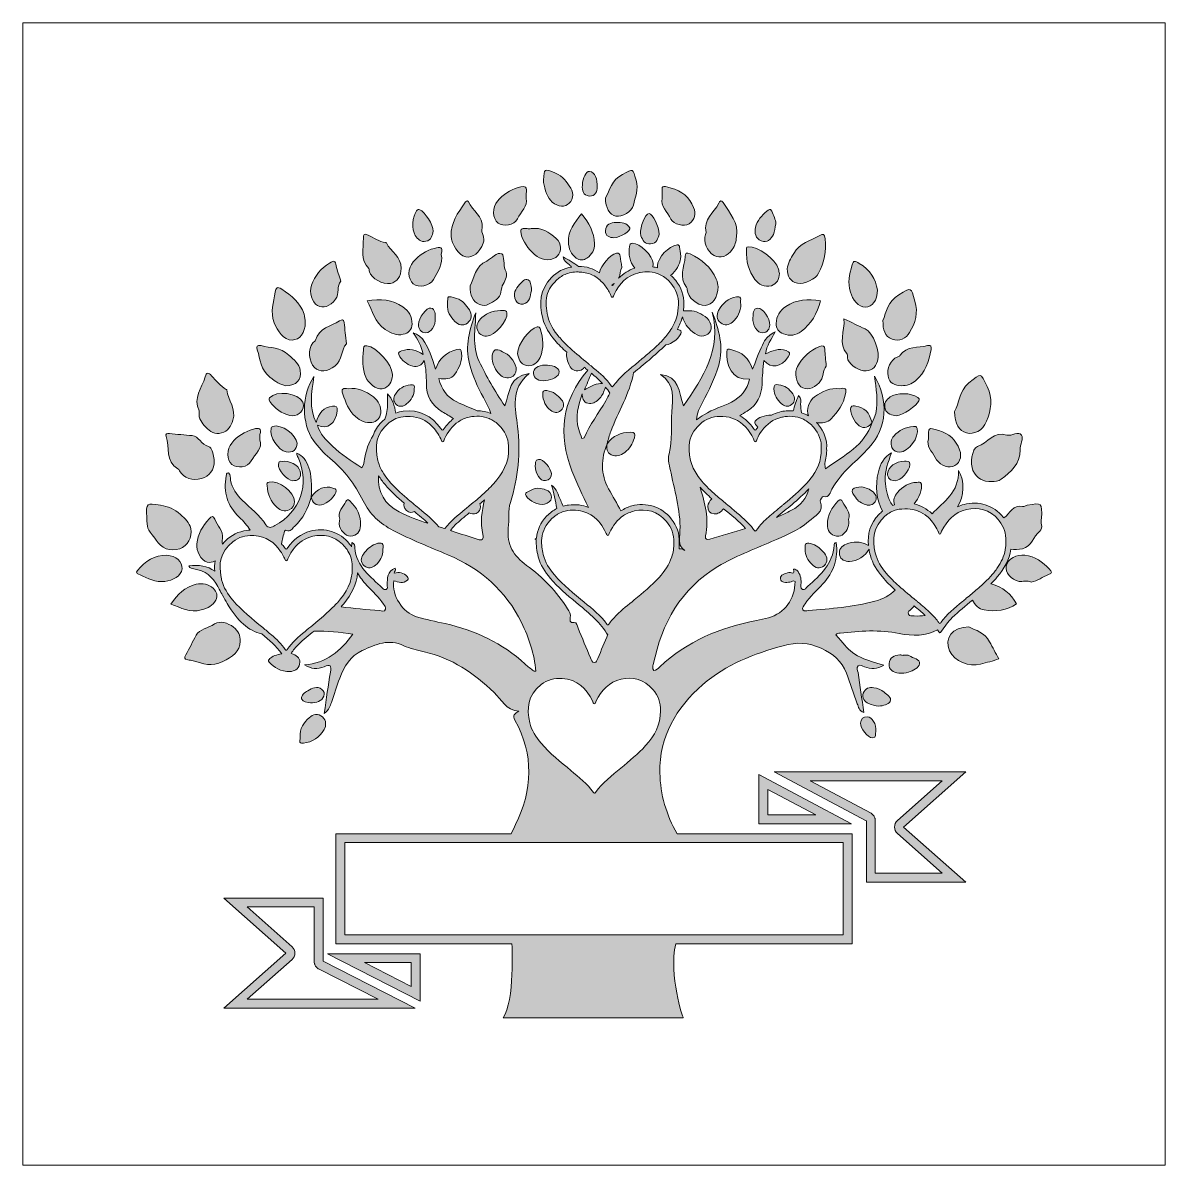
# Model space of a CAD drawing. Header units: inches. Extents: x 0 to 12, y -12 to 0.
import ezdxf

# ---------------------------------------------------------------- set-up
doc = ezdxf.new("R2010")
doc.units = ezdxf.units.IN
doc.header["$MEASUREMENT"] = 0
doc.layers.add('Layer 1', color=7, linetype='Continuous')

# ---------------------------------------------------------------- blocks, each defined once
blk = doc.blocks.new('block 2')
at = {"layer": 'Layer 1', "true_color": 0xffffff}
h = blk.add_hatch(color=7, dxfattribs=at)
h.dxf.hatch_style = 2
edge = h.paths.add_edge_path()
edge.add_spline(control_points=[(5.723, -1.91), (5.774, -1.877), (5.797, -1.792), (5.756, -1.735), (5.714, -1.676), (5.676, -1.61), (5.597, -1.579), (5.473, -1.531), (5.476, -1.525), (5.47, -1.654), (5.468, -1.714), (5.504, -1.819), (5.542, -1.864), (5.591, -1.922), (5.674, -1.943), (5.723, -1.91)], knot_values=[0, 0, 0, 0, 1, 1, 1, 2, 2, 2, 3, 3, 3, 4, 4, 4, 5, 5, 5, 5], degree=3, periodic=1)
h = blk.add_hatch(color=7, dxfattribs=at)
h.dxf.hatch_style = 2
edge = h.paths.add_edge_path()
edge.add_spline(control_points=[(5.949, -1.819), (6.018, -1.824), (6.032, -1.765), (6.035, -1.729), (6.037, -1.642), (6.011, -1.568), (5.953, -1.561), (5.915, -1.557), (5.881, -1.637), (5.878, -1.696), (5.878, -1.699), (5.878, -1.702), (5.878, -1.705), (5.871, -1.762), (5.888, -1.814), (5.949, -1.819)], knot_values=[0, 0, 0, 0, 1, 1, 1, 2, 2, 2, 3, 3, 3, 4, 4, 4, 5, 5, 5, 5], degree=3, periodic=1)
h = blk.add_hatch(color=7, dxfattribs=at)
h.dxf.hatch_style = 2
edge = h.paths.add_edge_path()
edge.add_spline(control_points=[(6.231, -2.03), (6.292, -2.041), (6.4, -1.983), (6.414, -1.915), (6.431, -1.83), (6.47, -1.75), (6.442, -1.654), (6.404, -1.525), (6.418, -1.531), (6.3, -1.592), (6.185, -1.65), (6.165, -1.759), (6.122, -1.838), (6.117, -1.942), (6.165, -2.018), (6.231, -2.03)], knot_values=[0, 0, 0, 0, 1, 1, 1, 2, 2, 2, 3, 3, 3, 4, 4, 4, 5, 5, 5, 5], degree=3, periodic=1)
h = blk.add_hatch(color=7, dxfattribs=at)
h.dxf.hatch_style = 2
edge = h.paths.add_edge_path()
edge.add_spline(control_points=[(4.992, -2.103), (5.045, -2.144), (5.162, -2.126), (5.196, -2.059), (5.234, -1.985), (5.307, -1.92), (5.287, -1.845), (5.287, -1.814), (5.285, -1.805), (5.287, -1.797), (5.298, -1.728), (5.288, -1.703), (5.205, -1.73), (5.116, -1.758), (5.046, -1.804), (4.986, -1.872), (4.929, -1.938), (4.932, -2.057), (4.992, -2.103)], knot_values=[0, 0, 0, 0, 1, 1, 1, 2, 2, 2, 3, 3, 3, 4, 4, 4, 5, 5, 5, 6, 6, 6, 6], degree=3, periodic=1)
h = blk.add_hatch(color=7, dxfattribs=at)
h.dxf.hatch_style = 2
edge = h.paths.add_edge_path()
edge.add_spline(control_points=[(6.808, -2.061), (6.837, -2.12), (6.949, -2.143), (6.998, -2.111), (7.062, -2.069), (7.072, -2.005), (7.046, -1.939), (7.005, -1.829), (6.923, -1.766), (6.81, -1.735), (6.71, -1.707), (6.711, -1.702), (6.717, -1.807), (6.717, -1.813), (6.717, -1.819), (6.717, -1.844), (6.694, -1.923), (6.771, -1.986), (6.808, -2.061)], knot_values=[0, 0, 0, 0, 1, 1, 1, 2, 2, 2, 3, 3, 3, 4, 4, 4, 5, 5, 5, 6, 6, 6, 6], degree=3, periodic=1)
h = blk.add_hatch(color=7, dxfattribs=at)
h.dxf.hatch_style = 2
edge = h.paths.add_edge_path()
edge.add_spline(control_points=[(4.652, -2.457), (4.729, -2.474), (4.795, -2.414), (4.837, -2.315), (4.863, -2.254), (4.808, -2.209), (4.825, -2.155), (4.838, -2.032), (4.722, -1.975), (4.68, -1.879), (4.671, -1.858), (4.652, -1.877), (4.642, -1.892), (4.571, -1.998), (4.493, -2.099), (4.5, -2.24), (4.504, -2.327), (4.576, -2.441), (4.652, -2.457)], knot_values=[0, 0, 0, 0, 1, 1, 1, 2, 2, 2, 3, 3, 3, 4, 4, 4, 5, 5, 5, 6, 6, 6, 6], degree=3, periodic=1)
h = blk.add_hatch(color=7, dxfattribs=at)
h.dxf.hatch_style = 2
edge = h.paths.add_edge_path()
edge.add_spline(control_points=[(7.262, -2.444), (7.326, -2.479), (7.403, -2.454), (7.453, -2.381), (7.481, -2.34), (7.493, -2.294), (7.496, -2.248), (7.528, -2.097), (7.423, -2.001), (7.358, -1.889), (7.338, -1.855), (7.322, -1.872), (7.31, -1.896), (7.261, -1.995), (7.143, -2.065), (7.179, -2.201), (7.18, -2.208), (7.174, -2.217), (7.171, -2.224), (7.143, -2.296), (7.187, -2.403), (7.262, -2.444)], knot_values=[0, 0, 0, 0, 1, 1, 1, 2, 2, 2, 3, 3, 3, 4, 4, 4, 5, 5, 5, 6, 6, 6, 7, 7, 7, 7], degree=3, periodic=1)
h = blk.add_hatch(color=7, dxfattribs=at)
h.dxf.hatch_style = 2
edge = h.paths.add_edge_path()
edge.add_spline(control_points=[(4.234, -2.295), (4.291, -2.282), (4.302, -2.233), (4.311, -2.189), (4.313, -2.126), (4.222, -1.983), (4.17, -1.964), (4.155, -1.958), (4.147, -1.962), (4.136, -1.976), (4.092, -2.034), (4.083, -2.171), (4.123, -2.234), (4.148, -2.274), (4.181, -2.307), (4.234, -2.295)], knot_values=[0, 0, 0, 0, 1, 1, 1, 2, 2, 2, 3, 3, 3, 4, 4, 4, 5, 5, 5, 5], degree=3, periodic=1)
h = blk.add_hatch(color=7, dxfattribs=at)
h.dxf.hatch_style = 2
edge = h.paths.add_edge_path()
edge.add_spline(control_points=[(5.731, -2.304), (5.735, -2.374), (5.757, -2.431), (5.814, -2.471), (5.851, -2.497), (5.89, -2.496), (5.926, -2.471), (5.979, -2.436), (6.009, -2.384), (6.006, -2.321), (6, -2.202), (5.953, -2.1), (5.867, -2.006), (5.801, -2.102), (5.725, -2.183), (5.731, -2.304)], knot_values=[0, 0, 0, 0, 1, 1, 1, 2, 2, 2, 3, 3, 3, 4, 4, 4, 5, 5, 5, 5], degree=3, periodic=1)
h = blk.add_hatch(color=7, dxfattribs=at)
h.dxf.hatch_style = 2
edge = h.paths.add_edge_path()
edge.add_spline(control_points=[(6.493, -2.236), (6.51, -2.284), (6.536, -2.327), (6.595, -2.322), (6.658, -2.316), (6.673, -2.266), (6.684, -2.219), (6.684, -2.142), (6.614, -2.003), (6.578, -2.003), (6.538, -2.004), (6.481, -2.145), (6.49, -2.219), (6.491, -2.225), (6.491, -2.231), (6.493, -2.236)], knot_values=[0, 0, 0, 0, 1, 1, 1, 2, 2, 2, 3, 3, 3, 4, 4, 4, 5, 5, 5, 5], degree=3, periodic=1)
h = blk.add_hatch(color=7, dxfattribs=at)
h.dxf.hatch_style = 2
edge = h.paths.add_edge_path()
edge.add_spline(control_points=[(7.757, -2.29), (7.819, -2.316), (7.86, -2.274), (7.884, -2.223), (7.9, -2.191), (7.901, -2.152), (7.91, -2.111), (7.91, -2.066), (7.884, -2.024), (7.867, -1.98), (7.853, -1.943), (7.834, -1.964), (7.816, -1.978), (7.759, -2.022), (7.716, -2.078), (7.697, -2.148), (7.682, -2.208), (7.696, -2.265), (7.757, -2.29)], knot_values=[0, 0, 0, 0, 1, 1, 1, 2, 2, 2, 3, 3, 3, 4, 4, 4, 5, 5, 5, 6, 6, 6, 6], degree=3, periodic=1)
h = blk.add_hatch(color=7, dxfattribs=at)
h.dxf.hatch_style = 2
edge = h.paths.add_edge_path()
edge.add_spline(control_points=[(5.24, -2.238), (5.271, -2.333), (5.33, -2.397), (5.403, -2.455), (5.462, -2.502), (5.571, -2.498), (5.618, -2.448), (5.661, -2.402), (5.664, -2.321), (5.602, -2.264), (5.531, -2.199), (5.447, -2.145), (5.34, -2.162), (5.326, -2.162), (5.311, -2.164), (5.297, -2.162), (5.232, -2.154), (5.217, -2.165), (5.24, -2.238)], knot_values=[0, 0, 0, 0, 1, 1, 1, 2, 2, 2, 3, 3, 3, 4, 4, 4, 5, 5, 5, 6, 6, 6, 6], degree=3, periodic=1)
h = blk.add_hatch(color=7, dxfattribs=at)
h.dxf.hatch_style = 2
edge = h.paths.add_edge_path()
edge.add_spline(control_points=[(6.21, -2.258), (6.274, -2.256), (6.391, -2.18), (6.376, -2.153), (6.347, -2.102), (6.289, -2.097), (6.235, -2.098), (6.176, -2.098), (6.122, -2.116), (6.12, -2.184), (6.118, -2.242), (6.165, -2.256), (6.21, -2.258)], knot_values=[0, 0, 0, 0, 1, 1, 1, 2, 2, 2, 3, 3, 3, 4, 4, 4, 4], degree=3, periodic=1)
h = blk.add_hatch(color=7, dxfattribs=at)
h.dxf.hatch_style = 2
edge = h.paths.add_edge_path()
edge.add_spline(control_points=[(3.635, -2.582), (3.642, -2.588), (3.638, -2.603), (3.641, -2.614), (3.662, -2.685), (3.78, -2.751), (3.861, -2.737), (3.931, -2.724), (3.974, -2.664), (3.973, -2.579), (3.978, -2.457), (3.865, -2.404), (3.819, -2.312), (3.818, -2.31), (3.814, -2.309), (3.812, -2.309), (3.743, -2.299), (3.686, -2.259), (3.626, -2.23), (3.584, -2.21), (3.576, -2.225), (3.577, -2.263), (3.581, -2.372), (3.539, -2.489), (3.635, -2.582)], knot_values=[0, 0, 0, 0, 1, 1, 1, 2, 2, 2, 3, 3, 3, 4, 4, 4, 5, 5, 5, 6, 6, 6, 7, 7, 7, 8, 8, 8, 8], degree=3, periodic=1)
h = blk.add_hatch(color=7, dxfattribs=at)
h.dxf.hatch_style = 2
edge = h.paths.add_edge_path()
edge.add_spline(control_points=[(8.139, -2.736), (8.208, -2.751), (8.33, -2.689), (8.359, -2.631), (8.417, -2.516), (8.445, -2.399), (8.427, -2.269), (8.42, -2.218), (8.41, -2.21), (8.367, -2.236), (8.273, -2.291), (8.163, -2.31), (8.098, -2.424), (8.068, -2.477), (8.037, -2.524), (8.028, -2.584), (8.034, -2.658), (8.058, -2.719), (8.139, -2.736)], knot_values=[0, 0, 0, 0, 1, 1, 1, 2, 2, 2, 3, 3, 3, 4, 4, 4, 5, 5, 5, 6, 6, 6, 6], degree=3, periodic=1)
h = blk.add_hatch(color=7, dxfattribs=at)
h.dxf.hatch_style = 2
edge = h.paths.add_edge_path()
edge.add_spline(control_points=[(10.701, -5.205), (10.708, -5.04), (10.708, -5.04), (10.552, -5.068), (10.535, -5.071), (10.517, -5.083), (10.503, -5.08), (10.401, -5.057), (10.371, -5.155), (10.305, -5.2), (10.303, -5.198), (10.302, -5.196), (10.3, -5.194), (10.198, -5.064), (10.034, -5.019), (9.887, -5.059), (9.863, -5.065), (9.841, -5.073), (9.819, -5.083), (9.888, -4.974), (9.898, -4.813), (9.829, -4.701), (9.836, -4.931), (9.675, -5.031), (9.551, -5.157), (9.551, -5.157), (9.551, -5.157), (9.551, -5.157), (9.496, -5.105), (9.434, -5.07), (9.363, -5.054), (9.414, -4.991), (9.453, -4.898), (9.439, -4.845), (9.431, -4.814), (9.41, -4.826), (9.392, -4.827), (9.308, -4.831), (9.242, -4.871), (9.188, -4.933), (9.155, -4.97), (9.141, -5.015), (9.156, -5.064), (9.15, -5.065), (9.143, -5.068), (9.137, -5.07), (9.129, -5.057), (9.118, -5.046), (9.113, -5.034), (9.081, -4.963), (9.062, -4.89), (9.059, -4.812), (9.055, -4.707), (9.09, -4.613), (9.126, -4.517), (9.044, -4.561), (9.005, -4.635), (8.987, -4.718), (8.952, -4.869), (8.967, -5.007), (9.03, -5.13), (9.018, -5.14), (9.005, -5.151), (8.994, -5.163), (8.9, -5.259), (8.872, -5.371), (8.883, -5.49), (8.883, -5.49), (8.883, -5.49), (8.883, -5.49), (8.88, -5.488), (8.875, -5.485), (8.87, -5.482), (8.797, -5.445), (8.721, -5.448), (8.649, -5.475), (8.603, -5.493), (8.567, -5.532), (8.58, -5.589), (8.592, -5.643), (8.636, -5.656), (8.685, -5.659), (8.757, -5.661), (8.859, -5.594), (8.889, -5.529), (8.892, -5.55), (8.897, -5.572), (8.903, -5.594), (8.925, -5.68), (8.973, -5.752), (9.029, -5.82), (9.071, -5.87), (9.116, -5.915), (9.164, -5.958), (9.109, -6.014), (9.039, -6.053), (8.95, -6.076), (8.721, -6.137), (8.485, -6.153), (8.251, -6.175), (8.232, -6.177), (8.207, -6.185), (8.195, -6.165), (8.182, -6.142), (8.204, -6.123), (8.217, -6.105), (8.269, -6.026), (8.34, -5.964), (8.403, -5.894), (8.515, -5.77), (8.57, -5.628), (8.545, -5.459), (8.524, -5.462), (8.523, -5.476), (8.522, -5.486), (8.512, -5.683), (8.377, -5.8), (8.246, -5.919), (8.23, -5.934), (8.212, -5.96), (8.191, -5.952), (8.16, -5.941), (8.176, -5.907), (8.176, -5.884), (8.175, -5.834), (8.169, -5.787), (8.13, -5.751), (8.12, -5.742), (8.095, -5.736), (8.095, -5.738), (8.12, -5.808), (8.065, -5.768), (8.046, -5.774), (8.008, -5.786), (7.954, -5.795), (7.959, -5.839), (7.965, -5.887), (8.018, -5.879), (8.058, -5.876), (8.076, -5.875), (8.091, -5.85), (8.112, -5.868), (8.113, -6.052), (8.004, -6.202), (7.833, -6.251), (7.792, -6.262), (7.75, -6.271), (7.708, -6.279), (7.326, -6.352), (6.978, -6.494), (6.691, -6.765), (6.674, -6.782), (6.657, -6.805), (6.628, -6.804), (6.612, -6.783), (6.618, -6.759), (6.623, -6.739), (6.713, -6.306), (6.911, -5.945), (7.302, -5.711), (7.48, -5.604), (7.676, -5.533), (7.866, -5.45), (8.001, -5.39), (8.142, -5.337), (8.255, -5.238), (8.318, -5.183), (8.422, -5.142), (8.377, -5.021), (8.373, -5.01), (8.401, -4.974), (8.408, -4.976), (8.476, -4.991), (8.48, -4.932), (8.5, -4.898), (8.552, -4.809), (8.616, -4.729), (8.69, -4.658), (8.759, -4.594), (8.828, -4.531), (8.891, -4.461), (9.075, -4.258), (9.1, -3.963), (8.946, -3.71), (8.953, -3.755), (8.958, -3.781), (8.961, -3.808), (8.973, -3.941), (8.993, -4.074), (8.922, -4.198), (8.922, -4.198), (8.922, -4.198), (8.922, -4.198), (8.922, -4.198), (8.921, -4.199), (8.921, -4.199), (8.843, -4.441), (8.629, -4.543), (8.432, -4.684), (8.429, -4.665), (8.427, -4.646), (8.424, -4.628), (8.438, -4.579), (8.446, -4.528), (8.444, -4.474), (8.45, -4.381), (8.416, -4.295), (8.36, -4.224), (8.353, -4.215), (8.345, -4.206), (8.337, -4.197), (8.337, -4.197), (8.337, -4.197), (8.337, -4.197), (8.391, -4.21), (8.456, -4.199), (8.491, -4.161), (8.562, -4.085), (8.621, -4.005), (8.643, -3.898), (8.656, -3.839), (8.638, -3.833), (8.577, -3.843), (8.488, -3.831), (8.4, -3.872), (8.318, -3.929), (8.256, -3.972), (8.229, -4.066), (8.252, -4.129), (8.229, -4.115), (8.205, -4.104), (8.179, -4.096), (8.174, -4.067), (8.172, -4.036), (8.171, -4.006), (8.171, -3.978), (8.183, -3.946), (8.147, -3.914), (8.128, -3.97), (8.105, -4.024), (8.093, -4.077), (8.044, -4.072), (7.995, -4.076), (7.947, -4.089), (7.918, -4.097), (7.89, -4.108), (7.865, -4.122), (7.865, -4.122), (7.864, -4.122), (7.864, -4.122), (7.794, -4.122), (7.726, -4.142), (7.694, -4.184), (7.683, -4.198), (7.688, -4.208), (7.698, -4.22), (7.705, -4.229), (7.713, -4.238), (7.721, -4.246), (7.718, -4.251), (7.714, -4.256), (7.711, -4.261), (7.694, -4.284), (7.694, -4.284), (7.676, -4.261), (7.634, -4.203), (7.586, -4.158), (7.531, -4.127), (7.557, -4.11), (7.583, -4.094), (7.609, -4.078), (7.715, -4.012), (7.762, -3.917), (7.765, -3.794), (7.767, -3.714), (7.776, -3.634), (7.783, -3.546), (7.863, -3.639), (7.965, -3.619), (8.04, -3.509), (8.065, -3.473), (8.06, -3.458), (8.018, -3.443), (7.941, -3.415), (7.873, -3.444), (7.802, -3.477), (7.813, -3.389), (7.863, -3.326), (7.902, -3.247), (7.796, -3.307), (7.795, -3.308), (7.665, -3.639), (7.631, -3.524), (7.554, -3.457), (7.439, -3.433), (7.415, -3.427), (7.396, -3.418), (7.394, -3.457), (7.386, -3.59), (7.443, -3.76), (7.634, -3.743), (7.608, -3.854), (7.543, -3.934), (7.446, -3.984), (7.353, -4.032), (7.248, -4.057), (7.16, -4.116), (7.13, -4.13), (7.102, -4.149), (7.077, -4.172), (7.077, -4.099), (7.111, -4.043), (7.141, -3.987), (7.206, -3.861), (7.272, -3.736), (7.31, -3.597), (7.363, -3.403), (7.314, -3.224), (7.242, -3.041), (7.344, -3.429), (7.149, -3.719), (6.939, -4.025), (6.891, -3.877), (6.897, -3.71), (6.699, -3.694), (6.852, -3.793), (6.829, -3.946), (6.818, -4.088), (6.806, -4.234), (6.829, -4.381), (6.788, -4.527), (6.769, -4.592), (6.796, -4.662), (6.809, -4.729), (6.852, -4.943), (6.919, -5.154), (6.901, -5.376), (6.896, -5.438), (6.887, -5.497), (6.954, -5.542), (6.928, -5.526), (6.909, -5.522), (6.893, -5.526), (6.895, -5.504), (6.896, -5.482), (6.895, -5.46), (6.901, -5.366), (6.868, -5.281), (6.812, -5.21), (6.71, -5.08), (6.546, -5.034), (6.399, -5.074), (6.356, -5.086), (6.317, -5.104), (6.282, -5.127), (6.24, -5.05), (6.198, -4.973), (6.154, -4.896), (6.065, -4.739), (6.075, -4.582), (6.138, -4.421), (6.138, -4.421), (6.137, -4.422), (6.137, -4.422), (6.15, -4.378), (6.161, -4.334), (6.177, -4.292), (6.254, -4.086), (6.373, -3.896), (6.416, -3.677), (6.469, -3.631), (6.525, -3.588), (6.578, -3.542), (6.638, -3.49), (6.699, -3.439), (6.753, -3.381), (6.754, -3.382), (6.754, -3.382), (6.755, -3.382), (6.813, -3.382), (6.918, -3.294), (6.916, -3.25), (6.914, -3.228), (6.896, -3.226), (6.881, -3.22), (6.879, -3.22), (6.878, -3.219), (6.876, -3.219), (6.899, -3.178), (6.917, -3.135), (6.928, -3.09), (6.928, -3.09), (6.928, -3.09), (6.928, -3.09), (6.928, -3.09), (6.928, -3.09), (6.928, -3.09), (6.95, -3.152), (6.982, -3.203), (7.034, -3.247), (7.098, -3.3), (7.169, -3.307), (7.212, -3.253), (7.249, -3.206), (7.229, -3.128), (7.167, -3.084), (7.108, -3.042), (7.044, -3.019), (6.982, -3.027), (6.964, -3.024), (6.95, -3.024), (6.94, -3.026), (6.942, -3.003), (6.943, -2.98), (6.942, -2.957), (6.948, -2.864), (6.915, -2.778), (6.859, -2.707), (6.843, -2.686), (6.825, -2.667), (6.805, -2.651), (6.813, -2.646), (6.821, -2.64), (6.828, -2.634), (6.882, -2.581), (6.906, -2.514), (6.911, -2.455), (6.906, -2.411), (6.903, -2.383), (6.899, -2.355), (6.897, -2.339), (6.891, -2.331), (6.872, -2.333), (6.79, -2.339), (6.667, -2.47), (6.666, -2.554), (6.666, -2.562), (6.666, -2.569), (6.667, -2.575), (6.667, -2.575), (6.667, -2.575), (6.667, -2.575), (6.651, -2.57), (6.634, -2.566), (6.618, -2.563), (6.62, -2.552), (6.621, -2.54), (6.62, -2.528), (6.619, -2.446), (6.484, -2.315), (6.404, -2.316), (6.38, -2.316), (6.377, -2.33), (6.374, -2.348), (6.359, -2.432), (6.375, -2.511), (6.428, -2.577), (6.362, -2.598), (6.306, -2.635), (6.259, -2.683), (6.277, -2.645), (6.277, -2.602), (6.292, -2.569), (6.286, -2.524), (6.281, -2.487), (6.274, -2.451), (6.271, -2.432), (6.267, -2.413), (6.236, -2.42), (6.167, -2.436), (6.073, -2.546), (6.057, -2.626), (5.993, -2.582), (5.921, -2.558), (5.837, -2.559), (5.787, -2.523), (5.734, -2.49), (5.677, -2.459), (5.682, -2.48), (5.681, -2.487), (5.685, -2.49), (5.703, -2.508), (5.722, -2.525), (5.741, -2.542), (5.749, -2.55), (5.757, -2.557), (5.765, -2.565), (5.682, -2.579), (5.611, -2.616), (5.553, -2.676), (5.433, -2.8), (5.42, -2.948), (5.461, -3.107), (5.484, -3.193), (5.532, -3.265), (5.588, -3.333), (5.626, -3.379), (5.669, -3.421), (5.713, -3.461), (5.709, -3.509), (5.719, -3.556), (5.742, -3.601), (5.762, -3.641), (5.799, -3.665), (5.848, -3.653), (5.872, -3.647), (5.887, -3.634), (5.897, -3.618), (5.909, -3.628), (5.922, -3.638), (5.934, -3.648), (5.662, -3.965), (5.62, -4.319), (5.768, -4.705), (5.819, -4.837), (5.88, -4.964), (5.941, -5.091), (5.88, -5.065), (5.811, -5.056), (5.733, -5.066), (5.713, -5.068), (5.694, -5.072), (5.676, -5.077), (5.668, -5.057), (5.659, -5.037), (5.65, -5.017), (5.625, -4.961), (5.608, -4.898), (5.555, -4.857), (5.58, -4.938), (5.594, -5.02), (5.608, -5.103), (5.57, -5.122), (5.536, -5.147), (5.506, -5.179), (5.437, -5.25), (5.403, -5.329), (5.395, -5.414), (5.39, -5.418), (5.384, -5.421), (5.379, -5.425), (5.384, -5.426), (5.389, -5.426), (5.394, -5.427), (5.39, -5.486), (5.398, -5.547), (5.415, -5.609), (5.437, -5.695), (5.485, -5.768), (5.541, -5.835), (5.621, -5.931), (5.716, -6.009), (5.812, -6.088), (5.929, -6.186), (6.051, -6.279), (6.133, -6.412), (6.138, -6.42), (6.142, -6.423), (6.147, -6.422), (6.111, -6.507), (6.077, -6.592), (6.039, -6.676), (6.031, -6.694), (6.026, -6.72), (6.005, -6.721), (5.977, -6.721), (5.972, -6.691), (5.964, -6.672), (5.919, -6.567), (5.876, -6.463), (5.832, -6.358), (5.823, -6.335), (5.818, -6.296), (5.792, -6.3), (5.742, -6.306), (5.746, -6.276), (5.751, -6.25), (5.758, -6.212), (5.741, -6.184), (5.722, -6.155), (5.608, -5.976), (5.465, -5.822), (5.292, -5.699), (5.156, -5.601), (5.079, -5.481), (5.1, -5.307), (5.111, -5.218), (5.096, -5.123), (5.122, -5.039), (5.202, -4.777), (5.231, -4.516), (5.198, -4.241), (5.176, -4.055), (5.115, -3.847), (5.32, -3.684), (5.105, -3.708), (5.115, -3.884), (5.064, -4.024), (4.952, -3.866), (4.871, -3.714), (4.795, -3.557), (4.714, -3.39), (4.757, -3.217), (4.757, -3.045), (4.695, -3.221), (4.641, -3.395), (4.692, -3.583), (4.726, -3.708), (4.774, -3.826), (4.839, -3.937), (4.869, -3.99), (4.897, -4.045), (4.917, -4.104), (4.87, -4.085), (4.821, -4.075), (4.771, -4.075), (4.701, -4.041), (4.627, -4.017), (4.558, -3.982), (4.46, -3.933), (4.397, -3.853), (4.369, -3.735), (4.439, -3.749), (4.499, -3.743), (4.538, -3.689), (4.586, -3.625), (4.617, -3.555), (4.609, -3.47), (4.605, -3.429), (4.599, -3.424), (4.559, -3.433), (4.446, -3.459), (4.374, -3.526), (4.336, -3.639), (4.249, -3.365), (4.205, -3.293), (4.099, -3.255), (4.15, -3.325), (4.188, -3.392), (4.205, -3.485), (4.128, -3.434), (4.056, -3.418), (3.979, -3.446), (3.961, -3.453), (3.935, -3.458), (3.949, -3.485), (3.98, -3.547), (4.03, -3.588), (4.096, -3.606), (4.149, -3.62), (4.189, -3.598), (4.217, -3.548), (4.234, -3.63), (4.24, -3.709), (4.239, -3.788), (4.237, -3.919), (4.291, -4.016), (4.405, -4.085), (4.445, -4.109), (4.485, -4.133), (4.525, -4.157), (4.488, -4.185), (4.455, -4.221), (4.426, -4.261), (4.409, -4.284), (4.41, -4.284), (4.392, -4.261), (4.293, -4.129), (4.166, -4.058), (3.997, -4.08), (3.969, -4.084), (3.943, -4.09), (3.917, -4.099), (3.909, -4.023), (3.879, -3.949), (3.832, -3.898), (3.832, -3.898), (3.832, -3.996), (3.832, -3.996), (3.832, -4.055), (3.824, -4.111), (3.803, -4.162), (3.791, -4.172), (3.78, -4.182), (3.77, -4.193), (3.727, -4.237), (3.698, -4.285), (3.68, -4.335), (3.631, -4.409), (3.605, -4.493), (3.589, -4.583), (3.584, -4.613), (3.585, -4.645), (3.56, -4.674), (3.454, -4.603), (3.344, -4.537), (3.252, -4.447), (3.187, -4.384), (3.12, -4.321), (3.097, -4.228), (3.2, -4.276), (3.288, -4.209), (3.303, -4.076), (3.308, -4.032), (3.294, -4.02), (3.252, -4.026), (3.163, -4.038), (3.104, -4.097), (3.083, -4.2), (3.002, -4.048), (3.034, -3.887), (3.058, -3.716), (2.925, -3.907), (2.927, -4.208), (3.052, -4.386), (3.102, -4.456), (3.16, -4.519), (3.225, -4.574), (3.375, -4.697), (3.489, -4.848), (3.574, -5.021), (3.643, -5.162), (3.751, -5.261), (3.89, -5.332), (4.077, -5.429), (4.272, -5.507), (4.466, -5.589), (4.81, -5.734), (5.074, -5.963), (5.238, -6.301), (5.317, -6.462), (5.375, -6.628), (5.388, -6.812), (5.375, -6.809), (5.368, -6.81), (5.364, -6.807), (5.335, -6.784), (5.306, -6.762), (5.278, -6.737), (5.038, -6.514), (4.752, -6.384), (4.436, -6.311), (4.336, -6.288), (4.235, -6.269), (4.137, -6.239), (3.986, -6.194), (3.875, -6.015), (3.897, -5.861), (3.945, -5.875), (3.995, -5.896), (4.041, -5.854), (4.053, -5.843), (4.047, -5.828), (4.037, -5.817), (4.001, -5.773), (3.953, -5.769), (3.902, -5.78), (3.898, -5.761), (3.928, -5.753), (3.91, -5.729), (3.83, -5.764), (3.827, -5.834), (3.828, -5.906), (3.828, -5.922), (3.835, -5.942), (3.816, -5.952), (3.801, -5.959), (3.789, -5.948), (3.779, -5.938), (3.652, -5.818), (3.502, -5.713), (3.488, -5.515), (3.486, -5.497), (3.488, -5.469), (3.457, -5.458), (3.455, -5.473), (3.454, -5.488), (3.453, -5.503), (3.447, -5.493), (3.44, -5.484), (3.433, -5.475), (3.332, -5.346), (3.167, -5.3), (3.02, -5.34), (2.921, -5.367), (2.844, -5.428), (2.784, -5.512), (2.767, -5.536), (2.767, -5.536), (2.749, -5.512), (2.739, -5.498), (2.728, -5.485), (2.717, -5.472), (2.725, -5.428), (2.736, -5.384), (2.75, -5.339), (2.754, -5.328), (2.761, -5.329), (2.77, -5.333), (2.814, -5.35), (2.83, -5.311), (2.853, -5.29), (2.946, -5.208), (2.995, -5.1), (3.03, -4.985), (3.03, -4.985), (3.03, -4.985), (3.03, -4.985), (3.046, -4.72), (2.999, -4.574), (2.879, -4.52), (2.871, -4.539), (2.886, -4.551), (2.893, -4.566), (3.015, -4.845), (2.916, -5.137), (2.648, -5.281), (2.613, -5.3), (2.582, -5.316), (2.553, -5.272), (2.486, -5.171), (2.39, -5.098), (2.305, -5.015), (2.245, -4.956), (2.2, -4.888), (2.182, -4.804), (2.176, -4.778), (2.188, -4.746), (2.16, -4.728), (2.138, -4.73), (2.139, -4.746), (2.136, -4.759), (2.105, -4.928), (2.147, -5.076), (2.274, -5.193), (2.32, -5.235), (2.357, -5.28), (2.387, -5.328), (2.376, -5.329), (2.365, -5.33), (2.354, -5.332), (2.265, -5.343), (2.189, -5.381), (2.127, -5.444), (2.117, -5.455), (2.108, -5.466), (2.099, -5.477), (2.099, -5.477), (2.099, -5.477), (2.099, -5.477), (2.094, -5.457), (2.09, -5.438), (2.096, -5.419), (2.11, -5.331), (2.041, -5.282), (2.016, -5.215), (2, -5.174), (1.984, -5.181), (1.957, -5.21), (1.889, -5.286), (1.839, -5.369), (1.827, -5.473), (1.819, -5.548), (1.871, -5.647), (1.937, -5.665), (1.966, -5.673), (1.994, -5.667), (2.02, -5.651), (2.014, -5.687), (2.013, -5.723), (2.016, -5.761), (1.94, -5.704), (1.847, -5.69), (1.742, -5.705), (1.757, -5.732), (1.779, -5.733), (1.797, -5.736), (1.915, -5.752), (1.993, -5.82), (2.047, -5.921), (2.053, -5.931), (2.058, -5.94), (2.063, -5.95), (2.074, -5.972), (2.085, -5.994), (2.099, -6.014), (2.115, -6.043), (2.131, -6.071), (2.148, -6.1), (2.26, -6.287), (2.364, -6.386), (2.51, -6.418), (2.587, -6.481), (2.661, -6.547), (2.72, -6.627), (2.668, -6.636), (2.618, -6.655), (2.594, -6.679), (2.584, -6.69), (2.574, -6.7), (2.587, -6.715), (2.641, -6.776), (2.707, -6.815), (2.81, -6.815), (2.845, -6.81), (2.895, -6.795), (2.908, -6.736), (2.919, -6.683), (2.884, -6.652), (2.84, -6.632), (2.833, -6.629), (2.825, -6.627), (2.817, -6.625), (2.817, -6.625), (2.817, -6.625), (2.817, -6.625), (2.841, -6.591), (2.867, -6.559), (2.897, -6.529), (2.948, -6.479), (3.003, -6.434), (3.059, -6.389), (3.194, -6.387), (3.33, -6.4), (3.468, -6.421), (3.336, -6.597), (3.187, -6.73), (2.959, -6.743), (3.028, -6.789), (3.096, -6.794), (3.165, -6.764), (3.23, -6.735), (3.243, -6.753), (3.231, -6.821), (3.207, -6.959), (3.19, -7.097), (3.167, -7.255), (3.218, -7.216), (3.228, -7.177), (3.241, -7.141), (3.272, -7.055), (3.297, -6.968), (3.329, -6.883), (3.374, -6.76), (3.44, -6.653), (3.566, -6.594), (3.707, -6.529), (3.844, -6.467), (4.002, -6.543), (4.068, -6.574), (4.143, -6.588), (4.215, -6.606), (4.503, -6.675), (4.741, -6.829), (4.95, -7.035), (5.026, -7.111), (5.077, -7.219), (5.21, -7.231), (5.166, -7.257), (5.142, -7.274), (5.17, -7.326), (5.371, -7.689), (5.354, -8.056), (5.177, -8.423), (5.162, -8.455), (5.146, -8.487), (5.13, -8.518), (5.13, -8.518), (3.289, -8.518), (3.289, -8.518), (3.289, -8.518), (3.289, -9.676), (3.289, -9.676), (3.289, -9.676), (5.138, -9.676), (5.138, -9.676), (5.138, -9.676), (5.17, -10.28), (5.045, -10.452), (5.045, -10.452), (6.937, -10.452), (6.937, -10.452), (6.937, -10.452), (6.781, -10.01), (6.859, -9.676), (6.859, -9.676), (8.711, -9.676), (8.711, -9.676), (8.711, -9.676), (8.711, -8.518), (8.711, -8.518), (8.711, -8.518), (6.873, -8.518), (6.873, -8.518), (6.76, -8.322), (6.696, -8.108), (6.692, -7.878), (6.684, -7.495), (6.862, -7.198), (7.144, -6.952), (7.389, -6.738), (7.68, -6.629), (7.988, -6.543), (8.132, -6.503), (8.254, -6.51), (8.387, -6.57), (8.512, -6.625), (8.604, -6.706), (8.652, -6.832), (8.693, -6.938), (8.727, -7.047), (8.766, -7.153), (8.778, -7.185), (8.783, -7.225), (8.835, -7.246), (8.814, -7.1), (8.793, -6.963), (8.774, -6.826), (8.771, -6.803), (8.749, -6.774), (8.776, -6.755), (8.797, -6.74), (8.82, -6.757), (8.841, -6.765), (8.909, -6.792), (8.975, -6.791), (9.045, -6.747), (8.684, -6.648), (8.694, -6.603), (8.541, -6.429), (8.551, -6.412), (8.57, -6.412), (8.586, -6.411), (8.792, -6.389), (8.999, -6.372), (9.206, -6.415), (9.35, -6.444), (9.487, -6.443), (9.607, -6.375), (9.612, -6.382), (9.616, -6.389), (9.621, -6.396), (9.631, -6.412), (9.638, -6.408), (9.647, -6.395), (9.682, -6.343), (9.719, -6.292), (9.764, -6.248), (9.83, -6.182), (9.904, -6.125), (9.976, -6.065), (9.998, -6.114), (10.048, -6.161), (10.098, -6.168), (10.22, -6.187), (10.336, -6.174), (10.44, -6.102), (10.378, -5.998), (10.292, -5.926), (10.172, -5.894), (10.171, -5.894), (10.17, -5.894), (10.169, -5.894), (10.193, -5.87), (10.216, -5.846), (10.237, -5.82), (10.311, -5.733), (10.363, -5.637), (10.379, -5.53), (10.416, -5.537), (10.457, -5.535), (10.5, -5.524), (10.6, -5.499), (10.615, -5.396), (10.682, -5.341), (10.729, -5.303), (10.68, -5.244), (10.701, -5.205)], knot_values=[0, 0, 0, 0, 1, 1, 1, 2, 2, 2, 3, 3, 3, 4, 4, 4, 5, 5, 5, 6, 6, 6, 7, 7, 7, 8, 8, 8, 9, 9, 9, 10, 10, 10, 11, 11, 11, 12, 12, 12, 13, 13, 13, 14, 14, 14, 15, 15, 15, 16, 16, 16, 17, 17, 17, 18, 18, 18, 19, 19, 19, 20, 20, 20, 21, 21, 21, 22, 22, 22, 23, 23, 23, 24, 24, 24, 25, 25, 25, 26, 26, 26, 27, 27, 27, 28, 28, 28, 29, 29, 29, 30, 30, 30, 31, 31, 31, 32, 32, 32, 33, 33, 33, 34, 34, 34, 35, 35, 35, 36, 36, 36, 37, 37, 37, 38, 38, 38, 39, 39, 39, 40, 40, 40, 41, 41, 41, 42, 42, 42, 43, 43, 43, 44, 44, 44, 45, 45, 45, 46, 46, 46, 47, 47, 47, 48, 48, 48, 49, 49, 49, 50, 50, 50, 51, 51, 51, 52, 52, 52, 53, 53, 53, 54, 54, 54, 55, 55, 55, 56, 56, 56, 57, 57, 57, 58, 58, 58, 59, 59, 59, 60, 60, 60, 61, 61, 61, 62, 62, 62, 63, 63, 63, 64, 64, 64, 65, 65, 65, 66, 66, 66, 67, 67, 67, 68, 68, 68, 69, 69, 69, 70, 70, 70, 71, 71, 71, 72, 72, 72, 73, 73, 73, 74, 74, 74, 75, 75, 75, 76, 76, 76, 77, 77, 77, 78, 78, 78, 79, 79, 79, 80, 80, 80, 81, 81, 81, 82, 82, 82, 83, 83, 83, 84, 84, 84, 85, 85, 85, 86, 86, 86, 87, 87, 87, 88, 88, 88, 89, 89, 89, 90, 90, 90, 91, 91, 91, 92, 92, 92, 93, 93, 93, 94, 94, 94, 95, 95, 95, 96, 96, 96, 97, 97, 97, 98, 98, 98, 99, 99, 99, 100, 100, 100, 101, 101, 101, 102, 102, 102, 103, 103, 103, 104, 104, 104, 105, 105, 105, 106, 106, 106, 107, 107, 107, 108, 108, 108, 109, 109, 109, 110, 110, 110, 111, 111, 111, 112, 112, 112, 113, 113, 113, 114, 114, 114, 115, 115, 115, 116, 116, 116, 117, 117, 117, 118, 118, 118, 119, 119, 119, 120, 120, 120, 121, 121, 121, 122, 122, 122, 123, 123, 123, 124, 124, 124, 125, 125, 125, 126, 126, 126, 127, 127, 127, 128, 128, 128, 129, 129, 129, 130, 130, 130, 131, 131, 131, 132, 132, 132, 133, 133, 133, 134, 134, 134, 135, 135, 135, 136, 136, 136, 137, 137, 137, 138, 138, 138, 139, 139, 139, 140, 140, 140, 141, 141, 141, 142, 142, 142, 143, 143, 143, 144, 144, 144, 145, 145, 145, 146, 146, 146, 147, 147, 147, 148, 148, 148, 149, 149, 149, 150, 150, 150, 151, 151, 151, 152, 152, 152, 153, 153, 153, 154, 154, 154, 155, 155, 155, 156, 156, 156, 157, 157, 157, 158, 158, 158, 159, 159, 159, 160, 160, 160, 161, 161, 161, 162, 162, 162, 163, 163, 163, 164, 164, 164, 165, 165, 165, 166, 166, 166, 167, 167, 167, 168, 168, 168, 169, 169, 169, 170, 170, 170, 171, 171, 171, 172, 172, 172, 173, 173, 173, 174, 174, 174, 175, 175, 175, 176, 176, 176, 177, 177, 177, 178, 178, 178, 179, 179, 179, 180, 180, 180, 181, 181, 181, 182, 182, 182, 183, 183, 183, 184, 184, 184, 185, 185, 185, 186, 186, 186, 187, 187, 187, 188, 188, 188, 189, 189, 189, 190, 190, 190, 191, 191, 191, 192, 192, 192, 193, 193, 193, 194, 194, 194, 195, 195, 195, 196, 196, 196, 197, 197, 197, 198, 198, 198, 199, 199, 199, 200, 200, 200, 201, 201, 201, 202, 202, 202, 203, 203, 203, 204, 204, 204, 205, 205, 205, 206, 206, 206, 207, 207, 207, 208, 208, 208, 209, 209, 209, 210, 210, 210, 211, 211, 211, 212, 212, 212, 213, 213, 213, 214, 214, 214, 215, 215, 215, 216, 216, 216, 217, 217, 217, 218, 218, 218, 219, 219, 219, 220, 220, 220, 221, 221, 221, 222, 222, 222, 223, 223, 223, 224, 224, 224, 225, 225, 225, 226, 226, 226, 227, 227, 227, 228, 228, 228, 229, 229, 229, 230, 230, 230, 231, 231, 231, 232, 232, 232, 233, 233, 233, 234, 234, 234, 235, 235, 235, 236, 236, 236, 237, 237, 237, 238, 238, 238, 239, 239, 239, 240, 240, 240, 241, 241, 241, 242, 242, 242, 243, 243, 243, 244, 244, 244, 245, 245, 245, 246, 246, 246, 247, 247, 247, 248, 248, 248, 249, 249, 249, 250, 250, 250, 251, 251, 251, 252, 252, 252, 253, 253, 253, 254, 254, 254, 255, 255, 255, 256, 256, 256, 257, 257, 257, 258, 258, 258, 259, 259, 259, 260, 260, 260, 261, 261, 261, 262, 262, 262, 263, 263, 263, 264, 264, 264, 265, 265, 265, 266, 266, 266, 267, 267, 267, 268, 268, 268, 269, 269, 269, 270, 270, 270, 271, 271, 271, 272, 272, 272, 273, 273, 273, 274, 274, 274, 275, 275, 275, 276, 276, 276, 277, 277, 277, 278, 278, 278, 279, 279, 279, 280, 280, 280, 281, 281, 281, 282, 282, 282, 283, 283, 283, 284, 284, 284, 285, 285, 285, 286, 286, 286, 287, 287, 287, 288, 288, 288, 289, 289, 289, 290, 290, 290, 291, 291, 291, 292, 292, 292, 293, 293, 293, 294, 294, 294, 295, 295, 295, 296, 296, 296, 297, 297, 297, 298, 298, 298, 299, 299, 299, 300, 300, 300, 301, 301, 301, 302, 302, 302, 303, 303, 303, 304, 304, 304, 305, 305, 305, 306, 306, 306, 307, 307, 307, 308, 308, 308, 309, 309, 309, 310, 310, 310, 311, 311, 311, 312, 312, 312, 313, 313, 313, 314, 314, 314, 315, 315, 315, 316, 316, 316, 317, 317, 317, 318, 318, 318, 319, 319, 319, 320, 320, 320, 321, 321, 321, 322, 322, 322, 323, 323, 323, 324, 324, 324, 325, 325, 325, 326, 326, 326, 327, 327, 327, 328, 328, 328, 329, 329, 329, 330, 330, 330, 331, 331, 331, 332, 332, 332, 333, 333, 333, 334, 334, 334, 335, 335, 335, 336, 336, 336, 337, 337, 337, 338, 338, 338, 339, 339, 339, 340, 340, 340, 341, 341, 341, 342, 342, 342, 343, 343, 343, 344, 344, 344, 345, 345, 345, 346, 346, 346, 347, 347, 347, 348, 348, 348, 349, 349, 349, 350, 350, 350, 351, 351, 351, 352, 352, 352, 353, 353, 353, 354, 354, 354, 355, 355, 355, 356, 356, 356, 357, 357, 357, 358, 358, 358, 359, 359, 359, 359], degree=3, periodic=1)
edge = h.paths.add_edge_path()
edge.add_spline(control_points=[(7.217, -5.423), (7.189, -5.432), (7.162, -5.43), (7.171, -5.389), (7.213, -5.211), (7.163, -5.046), (7.115, -4.879), (7.153, -4.922), (7.195, -4.961), (7.237, -4.999), (7.214, -5.024), (7.197, -5.052), (7.196, -5.076), (7.193, -5.123), (7.216, -5.153), (7.263, -5.158), (7.298, -5.162), (7.335, -5.14), (7.362, -5.104), (7.442, -5.171), (7.524, -5.235), (7.593, -5.311), (7.469, -5.35), (7.342, -5.385), (7.217, -5.423)], knot_values=[0, 0, 0, 0, 1, 1, 1, 2, 2, 2, 3, 3, 3, 4, 4, 4, 5, 5, 5, 6, 6, 6, 7, 7, 7, 8, 8, 8, 8], degree=3, periodic=1)
edge = h.paths.add_edge_path()
edge.add_spline(control_points=[(8.074, -5.121), (8.022, -5.148), (7.969, -5.173), (7.916, -5.195), (7.97, -5.149), (8.026, -5.106), (8.08, -5.059), (8.141, -5.007), (8.202, -4.955), (8.257, -4.896), (8.233, -4.991), (8.175, -5.069), (8.074, -5.121)], knot_values=[0, 0, 0, 0, 1, 1, 1, 2, 2, 2, 3, 3, 3, 4, 4, 4, 4], degree=3, periodic=1)
edge = h.paths.add_edge_path()
edge.add_spline(control_points=[(7.134, -4.199), (7.198, -4.148), (7.274, -4.13), (7.355, -4.135), (7.4, -4.138), (7.439, -4.147), (7.475, -4.162), (7.565, -4.2), (7.627, -4.276), (7.675, -4.371), (7.68, -4.382), (7.682, -4.401), (7.693, -4.401), (7.706, -4.401), (7.708, -4.382), (7.713, -4.371), (7.728, -4.34), (7.744, -4.311), (7.763, -4.285), (7.814, -4.215), (7.882, -4.163), (7.974, -4.142), (7.976, -4.142), (7.978, -4.141), (7.981, -4.141), (7.981, -4.141), (7.981, -4.141), (7.981, -4.141), (8.015, -4.134), (8.049, -4.131), (8.083, -4.134), (8.123, -4.137), (8.163, -4.147), (8.201, -4.165), (8.24, -4.184), (8.277, -4.213), (8.309, -4.252), (8.362, -4.315), (8.392, -4.388), (8.388, -4.475), (8.388, -4.475), (8.388, -4.476), (8.388, -4.476), (8.39, -4.599), (8.343, -4.703), (8.269, -4.796), (8.257, -4.811), (8.245, -4.826), (8.231, -4.84), (8.16, -4.918), (8.079, -4.986), (7.998, -5.053), (7.989, -5.061), (7.981, -5.068), (7.972, -5.075), (7.947, -5.096), (7.922, -5.117), (7.897, -5.137), (7.853, -5.173), (7.81, -5.21), (7.77, -5.252), (7.747, -5.277), (7.724, -5.303), (7.704, -5.332), (7.696, -5.343), (7.691, -5.342), (7.683, -5.331), (7.673, -5.317), (7.663, -5.304), (7.653, -5.292), (7.593, -5.22), (7.519, -5.162), (7.447, -5.101), (7.428, -5.085), (7.409, -5.07), (7.39, -5.054), (7.353, -5.023), (7.317, -4.993), (7.281, -4.962), (7.229, -4.916), (7.178, -4.868), (7.133, -4.814), (7.115, -4.793), (7.098, -4.771), (7.083, -4.748), (7.052, -4.703), (7.028, -4.654), (7.015, -4.599), (6.98, -4.447), (6.99, -4.315), (7.134, -4.199)], knot_values=[0, 0, 0, 0, 1, 1, 1, 2, 2, 2, 3, 3, 3, 4, 4, 4, 5, 5, 5, 6, 6, 6, 7, 7, 7, 8, 8, 8, 9, 9, 9, 10, 10, 10, 11, 11, 11, 12, 12, 12, 13, 13, 13, 14, 14, 14, 15, 15, 15, 16, 16, 16, 17, 17, 17, 18, 18, 18, 19, 19, 19, 20, 20, 20, 21, 21, 21, 22, 22, 22, 23, 23, 23, 24, 24, 24, 25, 25, 25, 26, 26, 26, 27, 27, 27, 28, 28, 28, 29, 29, 29, 30, 30, 30, 30], degree=3, periodic=1)
edge = h.paths.add_edge_path()
edge.add_spline(control_points=[(3.953, -5.136), (3.801, -5.055), (3.725, -4.932), (3.737, -4.757), (3.757, -4.789), (3.78, -4.82), (3.805, -4.85), (3.865, -4.922), (3.934, -4.985), (4.005, -5.045), (3.998, -5.071), (4.003, -5.098), (4.029, -5.122), (4.058, -5.147), (4.088, -5.148), (4.114, -5.135), (4.114, -5.135), (4.114, -5.135), (4.114, -5.135), (4.163, -5.175), (4.211, -5.214), (4.256, -5.257), (4.152, -5.224), (4.05, -5.187), (3.953, -5.136)], knot_values=[0, 0, 0, 0, 1, 1, 1, 2, 2, 2, 3, 3, 3, 4, 4, 4, 5, 5, 5, 6, 6, 6, 7, 7, 7, 8, 8, 8, 8], degree=3, periodic=1)
edge = h.paths.add_edge_path()
edge.add_spline(control_points=[(4.832, -5.375), (4.843, -5.423), (4.83, -5.445), (4.774, -5.424), (4.691, -5.393), (4.605, -5.373), (4.522, -5.343), (4.511, -5.34), (4.501, -5.336), (4.491, -5.332), (4.506, -5.314), (4.522, -5.295), (4.539, -5.278), (4.587, -5.232), (4.637, -5.189), (4.689, -5.148), (4.693, -5.15), (4.698, -5.152), (4.702, -5.154), (4.731, -5.163), (4.759, -5.161), (4.782, -5.141), (4.806, -5.12), (4.812, -5.093), (4.805, -5.063), (4.804, -5.06), (4.803, -5.057), (4.802, -5.053), (4.819, -5.039), (4.835, -5.025), (4.851, -5.011), (4.819, -5.13), (4.805, -5.25), (4.832, -5.375)], knot_values=[0, 0, 0, 0, 1, 1, 1, 2, 2, 2, 3, 3, 3, 4, 4, 4, 5, 5, 5, 6, 6, 6, 7, 7, 7, 8, 8, 8, 9, 9, 9, 10, 10, 10, 11, 11, 11, 11], degree=3, periodic=1)
edge = h.paths.add_edge_path()
edge.add_spline(control_points=[(4.947, -4.84), (4.926, -4.863), (4.905, -4.884), (4.884, -4.904), (4.847, -4.94), (4.809, -4.973), (4.771, -5.006), (4.743, -5.029), (4.715, -5.052), (4.687, -5.075), (4.674, -5.087), (4.66, -5.098), (4.646, -5.109), (4.57, -5.172), (4.493, -5.234), (4.433, -5.313), (4.412, -5.306), (4.391, -5.3), (4.369, -5.293), (4.309, -5.22), (4.235, -5.162), (4.162, -5.101), (4.161, -5.1), (4.16, -5.1), (4.159, -5.099), (4.118, -5.064), (4.075, -5.029), (4.034, -4.994), (3.968, -4.938), (3.905, -4.88), (3.849, -4.814), (3.846, -4.811), (3.843, -4.808), (3.84, -4.804), (3.817, -4.775), (3.795, -4.746), (3.777, -4.714), (3.777, -4.714), (3.777, -4.714), (3.777, -4.714), (3.777, -4.714), (3.777, -4.714), (3.777, -4.714), (3.766, -4.695), (3.756, -4.675), (3.748, -4.655), (3.741, -4.637), (3.735, -4.618), (3.73, -4.599), (3.696, -4.447), (3.705, -4.315), (3.849, -4.199), (3.871, -4.182), (3.895, -4.168), (3.919, -4.158), (3.952, -4.144), (3.986, -4.137), (4.021, -4.135), (4.037, -4.134), (4.054, -4.134), (4.07, -4.135), (4.165, -4.141), (4.237, -4.176), (4.294, -4.233), (4.332, -4.271), (4.363, -4.318), (4.39, -4.371), (4.395, -4.382), (4.398, -4.401), (4.408, -4.401), (4.421, -4.401), (4.423, -4.382), (4.428, -4.371), (4.464, -4.295), (4.512, -4.232), (4.577, -4.19), (4.61, -4.168), (4.647, -4.152), (4.689, -4.142), (4.76, -4.126), (4.833, -4.129), (4.9, -4.158), (4.912, -4.163), (4.925, -4.169), (4.936, -4.176), (4.968, -4.195), (4.998, -4.22), (5.024, -4.252), (5.077, -4.315), (5.107, -4.388), (5.103, -4.476), (5.106, -4.619), (5.041, -4.736), (4.947, -4.84)], knot_values=[0, 0, 0, 0, 1, 1, 1, 2, 2, 2, 3, 3, 3, 4, 4, 4, 5, 5, 5, 6, 6, 6, 7, 7, 7, 8, 8, 8, 9, 9, 9, 10, 10, 10, 11, 11, 11, 12, 12, 12, 13, 13, 13, 14, 14, 14, 15, 15, 15, 16, 16, 16, 17, 17, 17, 18, 18, 18, 19, 19, 19, 20, 20, 20, 21, 21, 21, 22, 22, 22, 23, 23, 23, 24, 24, 24, 25, 25, 25, 26, 26, 26, 27, 27, 27, 28, 28, 28, 29, 29, 29, 30, 30, 30, 31, 31, 31, 31], degree=3, periodic=1)
edge = h.paths.add_edge_path()
edge.add_spline(control_points=[(3.274, -6.123), (3.203, -6.197), (3.123, -6.261), (3.045, -6.327), (3.018, -6.349), (2.991, -6.371), (2.965, -6.393), (2.896, -6.45), (2.829, -6.509), (2.777, -6.583), (2.769, -6.595), (2.764, -6.594), (2.756, -6.582), (2.715, -6.524), (2.665, -6.475), (2.612, -6.43), (2.582, -6.404), (2.55, -6.378), (2.52, -6.353), (2.411, -6.261), (2.298, -6.175), (2.206, -6.065), (2.153, -6.002), (2.107, -5.932), (2.088, -5.85), (2.086, -5.842), (2.085, -5.834), (2.083, -5.826), (2.055, -5.685), (2.071, -5.56), (2.207, -5.451), (2.268, -5.401), (2.341, -5.383), (2.418, -5.386), (2.422, -5.386), (2.425, -5.386), (2.428, -5.386), (2.557, -5.394), (2.644, -5.458), (2.708, -5.553), (2.719, -5.57), (2.729, -5.587), (2.738, -5.605), (2.741, -5.611), (2.745, -5.617), (2.748, -5.623), (2.753, -5.633), (2.755, -5.652), (2.766, -5.652), (2.779, -5.652), (2.781, -5.633), (2.786, -5.622), (2.804, -5.585), (2.824, -5.55), (2.849, -5.52), (2.849, -5.52), (2.849, -5.52), (2.849, -5.52), (2.898, -5.458), (2.963, -5.413), (3.047, -5.394), (3.155, -5.369), (3.27, -5.39), (3.358, -5.477), (3.366, -5.485), (3.374, -5.494), (3.382, -5.503), (3.399, -5.523), (3.413, -5.544), (3.425, -5.566), (3.45, -5.614), (3.463, -5.667), (3.461, -5.727), (3.463, -5.87), (3.399, -5.987), (3.304, -6.092), (3.294, -6.102), (3.284, -6.113), (3.274, -6.123)], knot_values=[0, 0, 0, 0, 1, 1, 1, 2, 2, 2, 3, 3, 3, 4, 4, 4, 5, 5, 5, 6, 6, 6, 7, 7, 7, 8, 8, 8, 9, 9, 9, 10, 10, 10, 11, 11, 11, 12, 12, 12, 13, 13, 13, 14, 14, 14, 15, 15, 15, 16, 16, 16, 17, 17, 17, 18, 18, 18, 19, 19, 19, 20, 20, 20, 21, 21, 21, 22, 22, 22, 23, 23, 23, 24, 24, 24, 25, 25, 25, 26, 26, 26, 26], degree=3, periodic=1)
edge = h.paths.add_edge_path()
edge.add_spline(control_points=[(3.809, -6.161), (3.798, -6.189), (3.769, -6.177), (3.749, -6.175), (3.613, -6.162), (3.477, -6.153), (3.343, -6.134), (3.352, -6.123), (3.362, -6.112), (3.371, -6.102), (3.452, -6.005), (3.507, -5.899), (3.516, -5.777), (3.541, -5.824), (3.575, -5.868), (3.614, -5.91), (3.675, -5.974), (3.74, -6.034), (3.789, -6.108), (3.799, -6.124), (3.818, -6.141), (3.809, -6.161)], knot_values=[0, 0, 0, 0, 1, 1, 1, 2, 2, 2, 3, 3, 3, 4, 4, 4, 5, 5, 5, 6, 6, 6, 7, 7, 7, 7], degree=3, periodic=1)
edge = h.paths.add_edge_path()
edge.add_spline(control_points=[(6.213, -2.738), (6.212, -2.74), (6.211, -2.742), (6.209, -2.743), (6.196, -2.762), (6.193, -2.766), (6.185, -2.756), (6.195, -2.751), (6.204, -2.745), (6.213, -2.738)], knot_values=[0, 0, 0, 0, 1, 1, 1, 2, 2, 2, 3, 3, 3, 3], degree=3, periodic=1)
edge = h.paths.add_edge_path()
edge.add_spline(control_points=[(5.915, -3.559), (5.851, -3.506), (5.786, -3.453), (5.726, -3.396), (5.693, -3.365), (5.661, -3.332), (5.632, -3.297), (5.578, -3.233), (5.532, -3.164), (5.514, -3.082), (5.496, -3.006), (5.49, -2.935), (5.506, -2.868), (5.522, -2.802), (5.56, -2.74), (5.632, -2.682), (5.665, -2.655), (5.702, -2.638), (5.741, -2.627), (5.741, -2.627), (5.741, -2.627), (5.741, -2.627), (5.765, -2.621), (5.79, -2.618), (5.816, -2.617), (5.828, -2.617), (5.841, -2.617), (5.854, -2.618), (5.879, -2.619), (5.903, -2.623), (5.925, -2.629), (5.98, -2.643), (6.026, -2.669), (6.065, -2.704), (6.065, -2.704), (6.065, -2.705), (6.065, -2.705), (6.081, -2.719), (6.096, -2.735), (6.11, -2.753), (6.134, -2.783), (6.155, -2.817), (6.173, -2.854), (6.178, -2.865), (6.181, -2.883), (6.192, -2.883), (6.204, -2.883), (6.206, -2.865), (6.211, -2.854), (6.265, -2.74), (6.347, -2.654), (6.472, -2.625), (6.476, -2.624), (6.48, -2.623), (6.484, -2.623), (6.516, -2.616), (6.549, -2.614), (6.581, -2.617), (6.581, -2.617), (6.582, -2.617), (6.582, -2.617), (6.664, -2.622), (6.744, -2.659), (6.807, -2.734), (6.86, -2.798), (6.89, -2.871), (6.886, -2.959), (6.888, -3.051), (6.861, -3.133), (6.817, -3.208), (6.793, -3.248), (6.763, -3.287), (6.73, -3.323), (6.717, -3.337), (6.705, -3.35), (6.692, -3.362), (6.65, -3.405), (6.606, -3.444), (6.561, -3.482), (6.531, -3.508), (6.5, -3.533), (6.47, -3.558), (6.376, -3.638), (6.275, -3.711), (6.203, -3.814), (6.199, -3.819), (6.196, -3.822), (6.194, -3.822), (6.19, -3.824), (6.186, -3.82), (6.181, -3.814), (6.13, -3.74), (6.064, -3.682), (5.996, -3.626), (5.987, -3.619), (5.978, -3.612), (5.97, -3.604), (5.962, -3.598), (5.954, -3.591), (5.945, -3.584), (5.935, -3.576), (5.925, -3.567), (5.915, -3.559)], knot_values=[0, 0, 0, 0, 1, 1, 1, 2, 2, 2, 3, 3, 3, 4, 4, 4, 5, 5, 5, 6, 6, 6, 7, 7, 7, 8, 8, 8, 9, 9, 9, 10, 10, 10, 11, 11, 11, 12, 12, 12, 13, 13, 13, 14, 14, 14, 15, 15, 15, 16, 16, 16, 17, 17, 17, 18, 18, 18, 19, 19, 19, 20, 20, 20, 21, 21, 21, 22, 22, 22, 23, 23, 23, 24, 24, 24, 25, 25, 25, 26, 26, 26, 27, 27, 27, 28, 28, 28, 29, 29, 29, 30, 30, 30, 31, 31, 31, 32, 32, 32, 33, 33, 33, 34, 34, 34, 34], degree=3, periodic=1)
edge = h.paths.add_edge_path()
edge.add_spline(control_points=[(5.973, -3.681), (6.013, -3.715), (6.053, -3.751), (6.089, -3.79), (6.083, -3.79), (6.077, -3.79), (6.07, -3.79), (6.004, -3.79), (5.954, -3.828), (5.899, -3.856), (5.924, -3.798), (5.948, -3.74), (5.973, -3.681)], knot_values=[0, 0, 0, 0, 1, 1, 1, 2, 2, 2, 3, 3, 3, 4, 4, 4, 4], degree=3, periodic=1)
edge = h.paths.add_edge_path()
edge.add_spline(control_points=[(5.895, -4.359), (5.893, -4.362), (5.885, -4.362), (5.873, -4.365), (5.862, -4.334), (5.849, -4.303), (5.839, -4.272), (5.797, -4.141), (5.839, -4.019), (5.875, -3.896), (5.881, -3.938), (5.883, -3.984), (5.936, -3.997), (5.981, -4.007), (6.015, -3.988), (6.049, -3.956), (6.082, -3.925), (6.098, -3.889), (6.113, -3.849), (6.117, -3.84), (6.119, -3.833), (6.12, -3.827), (6.137, -3.846), (6.152, -3.867), (6.167, -3.889), (6.155, -3.917), (6.14, -3.944), (6.124, -3.971), (6.047, -4.1), (5.957, -4.221), (5.895, -4.359)], knot_values=[0, 0, 0, 0, 1, 1, 1, 2, 2, 2, 3, 3, 3, 4, 4, 4, 5, 5, 5, 6, 6, 6, 7, 7, 7, 8, 8, 8, 9, 9, 9, 10, 10, 10, 10], degree=3, periodic=1)
edge = h.paths.add_edge_path()
edge.add_spline(control_points=[(6.134, -6.316), (6.07, -6.225), (5.983, -6.157), (5.898, -6.087), (5.79, -5.995), (5.677, -5.909), (5.585, -5.8), (5.531, -5.736), (5.485, -5.666), (5.467, -5.585), (5.454, -5.531), (5.448, -5.481), (5.45, -5.432), (5.451, -5.416), (5.453, -5.4), (5.456, -5.384), (5.47, -5.313), (5.509, -5.247), (5.585, -5.185), (5.596, -5.176), (5.607, -5.169), (5.618, -5.162), (5.643, -5.147), (5.669, -5.136), (5.697, -5.129), (5.732, -5.121), (5.769, -5.118), (5.807, -5.12), (5.877, -5.125), (5.936, -5.146), (5.984, -5.18), (6.044, -5.222), (6.09, -5.283), (6.126, -5.357), (6.131, -5.367), (6.134, -5.386), (6.145, -5.386), (6.157, -5.386), (6.159, -5.367), (6.164, -5.356), (6.2, -5.282), (6.246, -5.22), (6.309, -5.177), (6.343, -5.155), (6.382, -5.138), (6.425, -5.128), (6.544, -5.101), (6.67, -5.128), (6.76, -5.237), (6.813, -5.301), (6.843, -5.374), (6.839, -5.461), (6.84, -5.515), (6.832, -5.564), (6.816, -5.611), (6.79, -5.69), (6.742, -5.76), (6.683, -5.826), (6.604, -5.912), (6.513, -5.986), (6.423, -6.061), (6.36, -6.114), (6.294, -6.164), (6.236, -6.223), (6.207, -6.252), (6.18, -6.283), (6.156, -6.317), (6.148, -6.329), (6.142, -6.328), (6.134, -6.316)], knot_values=[0, 0, 0, 0, 1, 1, 1, 2, 2, 2, 3, 3, 3, 4, 4, 4, 5, 5, 5, 6, 6, 6, 7, 7, 7, 8, 8, 8, 9, 9, 9, 10, 10, 10, 11, 11, 11, 12, 12, 12, 13, 13, 13, 14, 14, 14, 15, 15, 15, 16, 16, 16, 17, 17, 17, 18, 18, 18, 19, 19, 19, 20, 20, 20, 21, 21, 21, 22, 22, 22, 23, 23, 23, 23], degree=3, periodic=1)
h.paths.add_polyline_path([(8.617, -8.611), (8.617, -9.582), (3.383, -9.582), (3.383, -8.611)])
edge = h.paths.add_edge_path()
edge.add_spline(control_points=[(6.698, -7.229), (6.701, -7.371), (6.637, -7.489), (6.542, -7.593), (6.463, -7.68), (6.372, -7.753), (6.282, -7.828), (6.188, -7.908), (6.087, -7.981), (6.015, -8.084), (6.007, -8.096), (6.002, -8.095), (5.993, -8.084), (5.929, -7.992), (5.842, -7.925), (5.758, -7.854), (5.649, -7.763), (5.536, -7.676), (5.444, -7.567), (5.39, -7.503), (5.345, -7.434), (5.326, -7.352), (5.291, -7.2), (5.301, -7.068), (5.444, -6.952), (5.509, -6.901), (5.585, -6.883), (5.666, -6.888), (5.824, -6.897), (5.919, -6.991), (5.985, -7.124), (5.991, -7.135), (5.993, -7.153), (6.004, -7.153), (6.016, -7.153), (6.018, -7.135), (6.023, -7.124), (6.078, -7.01), (6.159, -6.924), (6.285, -6.895), (6.403, -6.868), (6.529, -6.895), (6.62, -7.005), (6.673, -7.068), (6.702, -7.141), (6.698, -7.229)], knot_values=[0, 0, 0, 0, 1, 1, 1, 2, 2, 2, 3, 3, 3, 4, 4, 4, 5, 5, 5, 6, 6, 6, 7, 7, 7, 8, 8, 8, 9, 9, 9, 10, 10, 10, 11, 11, 11, 12, 12, 12, 13, 13, 13, 14, 14, 14, 15, 15, 15, 15], degree=3, periodic=1)
edge = h.paths.add_edge_path()
edge.add_spline(control_points=[(9.364, -6.23), (9.343, -6.228), (9.313, -6.239), (9.303, -6.213), (9.293, -6.188), (9.318, -6.172), (9.334, -6.157), (9.345, -6.147), (9.355, -6.137), (9.364, -6.126), (9.403, -6.158), (9.441, -6.19), (9.478, -6.225), (9.442, -6.231), (9.404, -6.233), (9.364, -6.23)], knot_values=[0, 0, 0, 0, 1, 1, 1, 2, 2, 2, 3, 3, 3, 4, 4, 4, 5, 5, 5, 5], degree=3, periodic=1)
edge = h.paths.add_edge_path()
edge.add_spline(control_points=[(10.327, -5.446), (10.328, -5.468), (10.326, -5.489), (10.324, -5.51), (10.315, -5.579), (10.29, -5.643), (10.254, -5.702), (10.249, -5.708), (10.245, -5.715), (10.24, -5.722), (10.22, -5.753), (10.196, -5.782), (10.171, -5.81), (10.143, -5.84), (10.114, -5.869), (10.084, -5.896), (10.047, -5.932), (10.007, -5.965), (9.968, -5.998), (9.949, -6.014), (9.93, -6.03), (9.911, -6.045), (9.898, -6.057), (9.884, -6.068), (9.871, -6.079), (9.788, -6.146), (9.706, -6.213), (9.644, -6.301), (9.636, -6.313), (9.63, -6.312), (9.622, -6.3), (9.599, -6.267), (9.572, -6.236), (9.543, -6.207), (9.498, -6.163), (9.449, -6.123), (9.4, -6.082), (9.396, -6.079), (9.391, -6.075), (9.387, -6.071), (9.325, -6.019), (9.261, -5.968), (9.201, -5.914), (9.156, -5.874), (9.112, -5.831), (9.073, -5.784), (9.019, -5.72), (8.973, -5.651), (8.955, -5.569), (8.921, -5.422), (8.929, -5.294), (9.06, -5.18), (9.064, -5.177), (9.069, -5.173), (9.073, -5.169), (9.091, -5.155), (9.109, -5.144), (9.128, -5.134), (9.144, -5.126), (9.161, -5.12), (9.177, -5.116), (9.196, -5.111), (9.215, -5.109), (9.235, -5.108), (9.273, -5.105), (9.312, -5.104), (9.351, -5.112), (9.37, -5.116), (9.388, -5.121), (9.406, -5.129), (9.44, -5.142), (9.472, -5.161), (9.5, -5.185), (9.504, -5.189), (9.508, -5.193), (9.513, -5.197), (9.552, -5.235), (9.585, -5.283), (9.612, -5.337), (9.613, -5.339), (9.613, -5.34), (9.614, -5.341), (9.619, -5.352), (9.622, -5.37), (9.633, -5.37), (9.645, -5.37), (9.647, -5.352), (9.652, -5.341), (9.707, -5.227), (9.788, -5.141), (9.913, -5.112), (10.032, -5.085), (10.158, -5.112), (10.248, -5.221), (10.252, -5.225), (10.255, -5.229), (10.258, -5.233), (10.305, -5.294), (10.331, -5.363), (10.327, -5.446)], knot_values=[0, 0, 0, 0, 1, 1, 1, 2, 2, 2, 3, 3, 3, 4, 4, 4, 5, 5, 5, 6, 6, 6, 7, 7, 7, 8, 8, 8, 9, 9, 9, 10, 10, 10, 11, 11, 11, 12, 12, 12, 13, 13, 13, 14, 14, 14, 15, 15, 15, 16, 16, 16, 17, 17, 17, 18, 18, 18, 19, 19, 19, 20, 20, 20, 21, 21, 21, 22, 22, 22, 23, 23, 23, 24, 24, 24, 25, 25, 25, 26, 26, 26, 27, 27, 27, 28, 28, 28, 29, 29, 29, 30, 30, 30, 31, 31, 31, 32, 32, 32, 33, 33, 33, 33], degree=3, periodic=1)
h = blk.add_hatch(color=7, dxfattribs=at)
h.dxf.hatch_style = 2
edge = h.paths.add_edge_path()
edge.add_spline(control_points=[(4.102, -2.741), (4.157, -2.786), (4.275, -2.767), (4.313, -2.697), (4.358, -2.613), (4.419, -2.53), (4.395, -2.432), (4.42, -2.343), (4.383, -2.355), (4.324, -2.369), (4.231, -2.391), (4.163, -2.442), (4.102, -2.51), (4.042, -2.577), (4.04, -2.691), (4.102, -2.741)], knot_values=[0, 0, 0, 0, 1, 1, 1, 2, 2, 2, 3, 3, 3, 4, 4, 4, 5, 5, 5, 5], degree=3, periodic=1)
h = blk.add_hatch(color=7, dxfattribs=at)
h.dxf.hatch_style = 2
edge = h.paths.add_edge_path()
edge.add_spline(control_points=[(7.69, -2.696), (7.728, -2.749), (7.791, -2.783), (7.863, -2.761), (7.922, -2.744), (7.944, -2.695), (7.948, -2.633), (7.945, -2.619), (7.942, -2.603), (7.938, -2.586), (7.91, -2.485), (7.715, -2.341), (7.622, -2.352), (7.594, -2.356), (7.602, -2.374), (7.601, -2.39), (7.597, -2.502), (7.626, -2.607), (7.69, -2.696)], knot_values=[0, 0, 0, 0, 1, 1, 1, 2, 2, 2, 3, 3, 3, 4, 4, 4, 5, 5, 5, 6, 6, 6, 6], degree=3, periodic=1)
h = blk.add_hatch(color=7, dxfattribs=at)
h.dxf.hatch_style = 2
edge = h.paths.add_edge_path()
edge.add_spline(control_points=[(3.095, -2.97), (3.156, -3.005), (3.227, -2.979), (3.284, -2.904), (3.329, -2.844), (3.295, -2.765), (3.339, -2.712), (3.321, -2.653), (3.303, -2.603), (3.292, -2.551), (3.281, -2.5), (3.269, -2.491), (3.222, -2.523), (3.133, -2.582), (3.067, -2.656), (3.032, -2.757), (3.007, -2.832), (3.034, -2.935), (3.095, -2.97)], knot_values=[0, 0, 0, 0, 1, 1, 1, 2, 2, 2, 3, 3, 3, 4, 4, 4, 5, 5, 5, 6, 6, 6, 6], degree=3, periodic=1)
h = blk.add_hatch(color=7, dxfattribs=at)
h.dxf.hatch_style = 2
edge = h.paths.add_edge_path()
edge.add_spline(control_points=[(4.698, -2.763), (4.701, -2.862), (4.723, -2.929), (4.798, -2.959), (4.868, -2.987), (4.92, -2.943), (4.975, -2.905), (5.036, -2.864), (5.016, -2.795), (5.046, -2.744), (5.072, -2.699), (5.094, -2.655), (5.068, -2.595), (5.045, -2.542), (5.063, -2.446), (5.031, -2.428), (4.979, -2.4), (4.928, -2.477), (4.873, -2.502), (4.752, -2.557), (4.739, -2.68), (4.698, -2.763)], knot_values=[0, 0, 0, 0, 1, 1, 1, 2, 2, 2, 3, 3, 3, 4, 4, 4, 5, 5, 5, 6, 6, 6, 7, 7, 7, 7], degree=3, periodic=1)
h = blk.add_hatch(color=7, dxfattribs=at)
h.dxf.hatch_style = 2
edge = h.paths.add_edge_path()
edge.add_spline(control_points=[(7.01, -2.427), (6.97, -2.408), (6.958, -2.419), (6.957, -2.456), (6.952, -2.564), (6.888, -2.675), (6.973, -2.778), (6.978, -2.784), (6.978, -2.794), (6.978, -2.802), (6.986, -2.886), (7.082, -2.971), (7.167, -2.968), (7.243, -2.966), (7.302, -2.888), (7.303, -2.77), (7.3, -2.756), (7.298, -2.721), (7.285, -2.691), (7.23, -2.566), (7.132, -2.484), (7.01, -2.427)], knot_values=[0, 0, 0, 0, 1, 1, 1, 2, 2, 2, 3, 3, 3, 4, 4, 4, 5, 5, 5, 6, 6, 6, 7, 7, 7, 7], degree=3, periodic=1)
h = blk.add_hatch(color=7, dxfattribs=at)
h.dxf.hatch_style = 2
edge = h.paths.add_edge_path()
edge.add_spline(control_points=[(8.852, -2.987), (8.923, -2.986), (8.977, -2.917), (8.978, -2.805), (8.959, -2.696), (8.903, -2.595), (8.787, -2.527), (8.743, -2.502), (8.726, -2.487), (8.709, -2.551), (8.685, -2.643), (8.663, -2.73), (8.693, -2.829), (8.716, -2.905), (8.778, -2.987), (8.852, -2.987)], knot_values=[0, 0, 0, 0, 1, 1, 1, 2, 2, 2, 3, 3, 3, 4, 4, 4, 5, 5, 5, 5], degree=3, periodic=1)
h = blk.add_hatch(color=7, dxfattribs=at)
h.dxf.hatch_style = 2
edge = h.paths.add_edge_path()
edge.add_spline(control_points=[(5.255, -2.954), (5.329, -2.937), (5.329, -2.871), (5.342, -2.815), (5.344, -2.809), (5.343, -2.803), (5.343, -2.789), (5.334, -2.763), (5.34, -2.713), (5.309, -2.698), (5.274, -2.682), (5.24, -2.722), (5.219, -2.747), (5.179, -2.794), (5.142, -2.848), (5.178, -2.916), (5.194, -2.947), (5.221, -2.962), (5.255, -2.954)], knot_values=[0, 0, 0, 0, 1, 1, 1, 2, 2, 2, 3, 3, 3, 4, 4, 4, 5, 5, 5, 6, 6, 6, 6], degree=3, periodic=1)
h = blk.add_hatch(color=7, dxfattribs=at)
h.dxf.hatch_style = 2
edge = h.paths.add_edge_path()
edge.add_spline(control_points=[(2.828, -3.332), (2.913, -3.33), (2.966, -3.26), (2.967, -3.144), (2.963, -3.12), (2.965, -3.09), (2.954, -3.059), (2.912, -2.939), (2.822, -2.866), (2.72, -2.799), (2.669, -2.766), (2.661, -2.781), (2.652, -2.83), (2.633, -2.936), (2.597, -3.034), (2.64, -3.15), (2.674, -3.238), (2.741, -3.334), (2.828, -3.332)], knot_values=[0, 0, 0, 0, 1, 1, 1, 2, 2, 2, 3, 3, 3, 4, 4, 4, 5, 5, 5, 6, 6, 6, 6], degree=3, periodic=1)
h = blk.add_hatch(color=7, dxfattribs=at)
h.dxf.hatch_style = 2
edge = h.paths.add_edge_path()
edge.add_spline(control_points=[(4.67, -3.154), (4.719, -3.116), (4.721, -3.061), (4.691, -3.016), (4.658, -2.966), (4.624, -2.915), (4.557, -2.895), (4.46, -2.866), (4.462, -2.861), (4.461, -2.957), (4.452, -3.032), (4.492, -3.088), (4.539, -3.136), (4.574, -3.172), (4.622, -3.191), (4.67, -3.154)], knot_values=[0, 0, 0, 0, 1, 1, 1, 2, 2, 2, 3, 3, 3, 4, 4, 4, 5, 5, 5, 5], degree=3, periodic=1)
h = blk.add_hatch(color=7, dxfattribs=at)
h.dxf.hatch_style = 2
edge = h.paths.add_edge_path()
edge.add_spline(control_points=[(7.309, -3.021), (7.284, -3.067), (7.287, -3.116), (7.331, -3.152), (7.373, -3.188), (7.418, -3.174), (7.455, -3.143), (7.509, -3.096), (7.543, -3.035), (7.542, -2.953), (7.525, -2.933), (7.572, -2.866), (7.497, -2.879), (7.411, -2.893), (7.349, -2.947), (7.309, -3.021)], knot_values=[0, 0, 0, 0, 1, 1, 1, 2, 2, 2, 3, 3, 3, 4, 4, 4, 5, 5, 5, 5], degree=3, periodic=1)
h = blk.add_hatch(color=7, dxfattribs=at)
h.dxf.hatch_style = 2
edge = h.paths.add_edge_path()
edge.add_spline(control_points=[(9.131, -3.323), (9.211, -3.353), (9.277, -3.315), (9.315, -3.253), (9.377, -3.153), (9.407, -3.045), (9.371, -2.923), (9.327, -2.771), (9.337, -2.777), (9.202, -2.857), (9.086, -2.926), (9.068, -3.04), (9.035, -3.128), (9.036, -3.225), (9.053, -3.293), (9.131, -3.323)], knot_values=[0, 0, 0, 0, 1, 1, 1, 2, 2, 2, 3, 3, 3, 4, 4, 4, 5, 5, 5, 5], degree=3, periodic=1)
h = blk.add_hatch(color=7, dxfattribs=at)
h.dxf.hatch_style = 2
edge = h.paths.add_edge_path()
edge.add_spline(control_points=[(3.616, -2.922), (3.676, -3.026), (3.693, -3.144), (3.807, -3.221), (3.872, -3.264), (3.926, -3.287), (3.997, -3.272), (4.051, -3.261), (4.087, -3.221), (4.089, -3.164), (4.091, -3.088), (4.053, -3.027), (3.993, -2.984), (3.882, -2.905), (3.756, -2.898), (3.616, -2.922)], knot_values=[0, 0, 0, 0, 1, 1, 1, 2, 2, 2, 3, 3, 3, 4, 4, 4, 5, 5, 5, 5], degree=3, periodic=1)
h = blk.add_hatch(color=7, dxfattribs=at)
h.dxf.hatch_style = 2
edge = h.paths.add_edge_path()
edge.add_spline(control_points=[(4.286, -2.996), (4.242, -2.984), (4.156, -3.101), (4.155, -3.17), (4.159, -3.214), (4.177, -3.254), (4.233, -3.256), (4.286, -3.258), (4.338, -3.181), (4.333, -3.101), (4.331, -3.062), (4.334, -3.008), (4.286, -2.996)], knot_values=[0, 0, 0, 0, 1, 1, 1, 2, 2, 2, 3, 3, 3, 4, 4, 4, 4], degree=3, periodic=1)
h = blk.add_hatch(color=7, dxfattribs=at)
h.dxf.hatch_style = 2
edge = h.paths.add_edge_path()
edge.add_spline(control_points=[(7.721, -2.997), (7.664, -3.002), (7.674, -3.06), (7.67, -3.096), (7.661, -3.177), (7.718, -3.261), (7.773, -3.257), (7.824, -3.253), (7.843, -3.215), (7.847, -3.175), (7.85, -3.107), (7.771, -2.993), (7.721, -2.997)], knot_values=[0, 0, 0, 0, 1, 1, 1, 2, 2, 2, 3, 3, 3, 4, 4, 4, 4], degree=3, periodic=1)
h = blk.add_hatch(color=7, dxfattribs=at)
h.dxf.hatch_style = 2
edge = h.paths.add_edge_path()
edge.add_spline(control_points=[(7.991, -3.267), (8.057, -3.293), (8.122, -3.283), (8.176, -3.242), (8.283, -3.164), (8.345, -3.054), (8.378, -2.92), (8.248, -2.899), (8.125, -2.904), (8.014, -2.98), (7.953, -3.022), (7.916, -3.082), (7.913, -3.157), (7.911, -3.211), (7.941, -3.248), (7.991, -3.267)], knot_values=[0, 0, 0, 0, 1, 1, 1, 2, 2, 2, 3, 3, 3, 4, 4, 4, 5, 5, 5, 5], degree=3, periodic=1)
h = blk.add_hatch(color=7, dxfattribs=at)
h.dxf.hatch_style = 2
edge = h.paths.add_edge_path()
edge.add_spline(control_points=[(3.278, -3.605), (3.36, -3.541), (3.341, -3.43), (3.399, -3.372), (3.39, -3.288), (3.383, -3.218), (3.375, -3.148), (3.371, -3.108), (3.348, -3.119), (3.327, -3.132), (3.236, -3.19), (3.109, -3.203), (3.075, -3.334), (3.073, -3.345), (3.054, -3.351), (3.045, -3.361), (2.993, -3.424), (3.002, -3.565), (3.063, -3.621), (3.118, -3.674), (3.201, -3.665), (3.278, -3.605)], knot_values=[0, 0, 0, 0, 1, 1, 1, 2, 2, 2, 3, 3, 3, 4, 4, 4, 5, 5, 5, 6, 6, 6, 7, 7, 7, 7], degree=3, periodic=1)
h = blk.add_hatch(color=7, dxfattribs=at)
h.dxf.hatch_style = 2
edge = h.paths.add_edge_path()
edge.add_spline(control_points=[(5.086, -3.047), (5.081, -3.024), (5.065, -3.023), (5.048, -3.023), (4.963, -3.021), (4.885, -3.039), (4.821, -3.097), (4.785, -3.13), (4.759, -3.173), (4.775, -3.226), (4.79, -3.271), (4.827, -3.29), (4.869, -3.292), (4.958, -3.291), (5.101, -3.125), (5.086, -3.047)], knot_values=[0, 0, 0, 0, 1, 1, 1, 2, 2, 2, 3, 3, 3, 4, 4, 4, 5, 5, 5, 5], degree=3, periodic=1)
h = blk.add_hatch(color=7, dxfattribs=at)
h.dxf.hatch_style = 2
edge = h.paths.add_edge_path()
edge.add_spline(control_points=[(8.66, -3.48), (8.67, -3.491), (8.661, -3.507), (8.662, -3.52), (8.668, -3.573), (8.764, -3.649), (8.831, -3.655), (8.908, -3.663), (8.954, -3.625), (8.979, -3.555), (9.011, -3.467), (8.934, -3.247), (8.849, -3.215), (8.775, -3.187), (8.711, -3.142), (8.625, -3.11), (8.641, -3.239), (8.555, -3.366), (8.66, -3.48)], knot_values=[0, 0, 0, 0, 1, 1, 1, 2, 2, 2, 3, 3, 3, 4, 4, 4, 5, 5, 5, 6, 6, 6, 6], degree=3, periodic=1)
h = blk.add_hatch(color=7, dxfattribs=at)
h.dxf.hatch_style = 2
edge = h.paths.add_edge_path()
edge.add_spline(control_points=[(5.403, -3.193), (5.325, -3.21), (5.198, -3.377), (5.198, -3.472), (5.205, -3.526), (5.222, -3.585), (5.292, -3.599), (5.36, -3.613), (5.409, -3.57), (5.433, -3.514), (5.476, -3.416), (5.469, -3.313), (5.434, -3.212), (5.428, -3.197), (5.421, -3.189), (5.403, -3.193)], knot_values=[0, 0, 0, 0, 1, 1, 1, 2, 2, 2, 3, 3, 3, 4, 4, 4, 5, 5, 5, 5], degree=3, periodic=1)
h = blk.add_hatch(color=7, dxfattribs=at)
h.dxf.hatch_style = 2
edge = h.paths.add_edge_path()
edge.add_spline(control_points=[(2.596, -3.723), (2.654, -3.771), (2.705, -3.801), (2.762, -3.812), (2.874, -3.811), (2.928, -3.752), (2.914, -3.653), (2.904, -3.578), (2.847, -3.542), (2.794, -3.491), (2.705, -3.406), (2.601, -3.417), (2.502, -3.391), (2.461, -3.38), (2.451, -3.399), (2.463, -3.436), (2.495, -3.537), (2.497, -3.642), (2.596, -3.723)], knot_values=[0, 0, 0, 0, 1, 1, 1, 2, 2, 2, 3, 3, 3, 4, 4, 4, 5, 5, 5, 6, 6, 6, 6], degree=3, periodic=1)
h = blk.add_hatch(color=7, dxfattribs=at)
h.dxf.hatch_style = 2
edge = h.paths.add_edge_path()
edge.add_spline(control_points=[(3.775, -3.843), (3.855, -3.831), (3.874, -3.769), (3.882, -3.707), (3.882, -3.698), (3.882, -3.696), (3.882, -3.693), (3.879, -3.585), (3.718, -3.406), (3.613, -3.392), (3.575, -3.387), (3.58, -3.416), (3.578, -3.436), (3.568, -3.533), (3.562, -3.627), (3.603, -3.722), (3.63, -3.784), (3.706, -3.853), (3.775, -3.843)], knot_values=[0, 0, 0, 0, 1, 1, 1, 2, 2, 2, 3, 3, 3, 4, 4, 4, 5, 5, 5, 6, 6, 6, 6], degree=3, periodic=1)
h = blk.add_hatch(color=7, dxfattribs=at)
h.dxf.hatch_style = 2
edge = h.paths.add_edge_path()
edge.add_spline(control_points=[(4.995, -3.678), (5.027, -3.716), (5.069, -3.74), (5.122, -3.725), (5.165, -3.712), (5.183, -3.677), (5.184, -3.642), (5.184, -3.585), (5.121, -3.49), (5.067, -3.469), (5.03, -3.455), (4.98, -3.413), (4.952, -3.445), (4.921, -3.48), (4.928, -3.542), (4.944, -3.591), (4.954, -3.622), (4.973, -3.652), (4.995, -3.678)], knot_values=[0, 0, 0, 0, 1, 1, 1, 2, 2, 2, 3, 3, 3, 4, 4, 4, 5, 5, 5, 6, 6, 6, 6], degree=3, periodic=1)
h = blk.add_hatch(color=7, dxfattribs=at)
h.dxf.hatch_style = 2
edge = h.paths.add_edge_path()
edge.add_spline(control_points=[(8.369, -3.401), (8.266, -3.444), (8.191, -3.514), (8.137, -3.609), (8.101, -3.673), (8.121, -3.782), (8.174, -3.822), (8.228, -3.863), (8.301, -3.847), (8.364, -3.782), (8.416, -3.729), (8.4, -3.649), (8.44, -3.606), (8.434, -3.538), (8.429, -3.485), (8.424, -3.431), (8.421, -3.393), (8.409, -3.385), (8.369, -3.401)], knot_values=[0, 0, 0, 0, 1, 1, 1, 2, 2, 2, 3, 3, 3, 4, 4, 4, 5, 5, 5, 6, 6, 6, 6], degree=3, periodic=1)
h = blk.add_hatch(color=7, dxfattribs=at)
h.dxf.hatch_style = 2
edge = h.paths.add_edge_path()
edge.add_spline(control_points=[(9.213, -3.496), (9.208, -3.504), (9.195, -3.508), (9.185, -3.511), (9.117, -3.537), (9.071, -3.631), (9.09, -3.713), (9.106, -3.787), (9.16, -3.811), (9.229, -3.812), (9.285, -3.812), (9.337, -3.794), (9.379, -3.759), (9.479, -3.674), (9.519, -3.558), (9.541, -3.432), (9.547, -3.399), (9.542, -3.381), (9.505, -3.391), (9.404, -3.417), (9.285, -3.389), (9.213, -3.496)], knot_values=[0, 0, 0, 0, 1, 1, 1, 2, 2, 2, 3, 3, 3, 4, 4, 4, 5, 5, 5, 6, 6, 6, 7, 7, 7, 7], degree=3, periodic=1)
h = blk.add_hatch(color=7, dxfattribs=at)
h.dxf.hatch_style = 2
edge = h.paths.add_edge_path()
edge.add_spline(control_points=[(5.486, -3.596), (5.413, -3.594), (5.362, -3.631), (5.364, -3.683), (5.366, -3.736), (5.42, -3.767), (5.493, -3.758), (5.558, -3.751), (5.636, -3.719), (5.635, -3.664), (5.634, -3.618), (5.55, -3.593), (5.486, -3.596)], knot_values=[0, 0, 0, 0, 1, 1, 1, 2, 2, 2, 3, 3, 3, 4, 4, 4, 4], degree=3, periodic=1)
h = blk.add_hatch(color=7, dxfattribs=at)
h.dxf.hatch_style = 2
edge = h.paths.add_edge_path()
edge.add_spline(control_points=[(1.851, -4.092), (1.845, -4.157), (1.881, -4.204), (1.921, -4.247), (1.966, -4.294), (2.018, -4.327), (2.088, -4.308), (2.156, -4.289), (2.187, -4.237), (2.207, -4.175), (2.243, -4.057), (2.158, -3.964), (2.142, -3.856), (2.142, -3.854), (2.138, -3.852), (2.136, -3.851), (2.073, -3.816), (2.032, -3.757), (1.982, -3.707), (1.948, -3.673), (1.93, -3.666), (1.915, -3.72), (1.883, -3.836), (1.783, -3.941), (1.853, -4.075), (1.856, -4.079), (1.852, -4.086), (1.851, -4.092)], knot_values=[0, 0, 0, 0, 1, 1, 1, 2, 2, 2, 3, 3, 3, 4, 4, 4, 5, 5, 5, 6, 6, 6, 7, 7, 7, 8, 8, 8, 9, 9, 9, 9], degree=3, periodic=1)
h = blk.add_hatch(color=7, dxfattribs=at)
h.dxf.hatch_style = 2
edge = h.paths.add_edge_path()
edge.add_spline(control_points=[(9.914, -4.308), (9.989, -4.329), (10.082, -4.286), (10.123, -4.186), (10.171, -4.069), (10.193, -3.949), (10.13, -3.821), (10.055, -3.668), (10.073, -3.675), (9.939, -3.783), (9.831, -3.87), (9.841, -3.996), (9.786, -4.083), (9.79, -4.21), (9.837, -4.288), (9.914, -4.308)], knot_values=[0, 0, 0, 0, 1, 1, 1, 2, 2, 2, 3, 3, 3, 4, 4, 4, 5, 5, 5, 5], degree=3, periodic=1)
h = blk.add_hatch(color=7, dxfattribs=at)
h.dxf.hatch_style = 2
edge = h.paths.add_edge_path()
edge.add_spline(control_points=[(3.361, -3.9), (3.392, -3.986), (3.419, -4.069), (3.494, -4.136), (3.549, -4.184), (3.6, -4.207), (3.666, -4.198), (3.719, -4.191), (3.752, -4.154), (3.759, -4.101), (3.768, -4.03), (3.737, -3.971), (3.683, -3.929), (3.603, -3.868), (3.514, -3.83), (3.423, -3.843), (3.359, -3.832), (3.342, -3.845), (3.361, -3.9)], knot_values=[0, 0, 0, 0, 1, 1, 1, 2, 2, 2, 3, 3, 3, 4, 4, 4, 5, 5, 5, 6, 6, 6, 6], degree=3, periodic=1)
h = blk.add_hatch(color=7, dxfattribs=at)
h.dxf.hatch_style = 2
edge = h.paths.add_edge_path()
edge.add_spline(control_points=[(4.072, -3.801), (4.002, -3.809), (3.949, -3.844), (3.913, -3.9), (3.89, -3.936), (3.888, -3.976), (3.923, -4.008), (3.96, -4.041), (4, -4.031), (4.031, -4.003), (4.078, -3.961), (4.115, -3.911), (4.111, -3.846), (4.12, -3.808), (4.106, -3.797), (4.072, -3.801)], knot_values=[0, 0, 0, 0, 1, 1, 1, 2, 2, 2, 3, 3, 3, 4, 4, 4, 5, 5, 5, 5], degree=3, periodic=1)
h = blk.add_hatch(color=7, dxfattribs=at)
h.dxf.hatch_style = 2
edge = h.paths.add_edge_path()
edge.add_spline(control_points=[(7.938, -3.803), (7.898, -3.793), (7.888, -3.806), (7.89, -3.846), (7.893, -3.91), (7.924, -3.959), (7.967, -4), (7.997, -4.028), (8.037, -4.041), (8.075, -4.011), (8.116, -3.979), (8.114, -3.935), (8.088, -3.897), (8.052, -3.845), (8.003, -3.808), (7.938, -3.803)], knot_values=[0, 0, 0, 0, 1, 1, 1, 2, 2, 2, 3, 3, 3, 4, 4, 4, 5, 5, 5, 5], degree=3, periodic=1)
h = blk.add_hatch(color=7, dxfattribs=at)
h.dxf.hatch_style = 2
edge = h.paths.add_edge_path()
edge.add_spline(control_points=[(2.948, -4.019), (2.947, -4.013), (2.945, -3.998), (2.94, -3.986), (2.897, -3.887), (2.659, -3.857), (2.592, -3.941), (2.58, -3.956), (2.587, -3.966), (2.596, -3.978), (2.649, -4.052), (2.719, -4.103), (2.806, -4.125), (2.876, -4.143), (2.947, -4.09), (2.948, -4.019)], knot_values=[0, 0, 0, 0, 1, 1, 1, 2, 2, 2, 3, 3, 3, 4, 4, 4, 5, 5, 5, 5], degree=3, periodic=1)
h = blk.add_hatch(color=7, dxfattribs=at)
h.dxf.hatch_style = 2
edge = h.paths.add_edge_path()
edge.add_spline(control_points=[(5.652, -4.073), (5.691, -4.038), (5.686, -3.994), (5.659, -3.959), (5.62, -3.91), (5.572, -3.873), (5.505, -3.863), (5.469, -3.858), (5.458, -3.868), (5.462, -3.902), (5.461, -3.963), (5.496, -4.039), (5.544, -4.07), (5.578, -4.093), (5.616, -4.107), (5.652, -4.073)], knot_values=[0, 0, 0, 0, 1, 1, 1, 2, 2, 2, 3, 3, 3, 4, 4, 4, 5, 5, 5, 5], degree=3, periodic=1)
h = blk.add_hatch(color=7, dxfattribs=at)
h.dxf.hatch_style = 2
edge = h.paths.add_edge_path()
edge.add_spline(control_points=[(9.401, -3.936), (9.332, -3.885), (9.175, -3.881), (9.111, -3.93), (9.07, -3.961), (9.041, -3.999), (9.059, -4.054), (9.077, -4.114), (9.13, -4.121), (9.178, -4.127), (9.243, -4.125), (9.393, -4.023), (9.413, -3.97), (9.42, -3.953), (9.414, -3.946), (9.401, -3.936)], knot_values=[0, 0, 0, 0, 1, 1, 1, 2, 2, 2, 3, 3, 3, 4, 4, 4, 5, 5, 5, 5], degree=3, periodic=1)
h = blk.add_hatch(color=7, dxfattribs=at)
h.dxf.hatch_style = 2
edge = h.paths.add_edge_path()
edge.add_spline(control_points=[(8.699, -4.041), (8.682, -4.079), (8.736, -4.202), (8.785, -4.233), (8.843, -4.271), (8.886, -4.248), (8.921, -4.199), (8.895, -4.094), (8.839, -4.037), (8.75, -4.027), (8.732, -4.024), (8.711, -4.015), (8.699, -4.041)], knot_values=[0, 0, 0, 0, 1, 1, 1, 2, 2, 2, 3, 3, 3, 4, 4, 4, 4], degree=3, periodic=1)
h = blk.add_hatch(color=7, dxfattribs=at)
h.dxf.hatch_style = 2
edge = h.paths.add_edge_path()
edge.add_spline(control_points=[(1.628, -4.685), (1.635, -4.689), (1.64, -4.697), (1.644, -4.705), (1.69, -4.781), (1.784, -4.815), (1.876, -4.788), (1.963, -4.762), (2.011, -4.696), (2.01, -4.598), (2.009, -4.593), (2.009, -4.582), (2.007, -4.571), (1.999, -4.525), (1.985, -4.461), (1.952, -4.452), (1.876, -4.431), (1.844, -4.341), (1.78, -4.336), (1.7, -4.329), (1.619, -4.323), (1.539, -4.313), (1.513, -4.31), (1.496, -4.318), (1.506, -4.345), (1.546, -4.459), (1.491, -4.607), (1.628, -4.685)], knot_values=[0, 0, 0, 0, 1, 1, 1, 2, 2, 2, 3, 3, 3, 4, 4, 4, 5, 5, 5, 6, 6, 6, 7, 7, 7, 8, 8, 8, 9, 9, 9, 9], degree=3, periodic=1)
h = blk.add_hatch(color=7, dxfattribs=at)
h.dxf.hatch_style = 2
edge = h.paths.add_edge_path()
edge.add_spline(control_points=[(2.196, -4.639), (2.25, -4.683), (2.365, -4.673), (2.399, -4.602), (2.434, -4.528), (2.527, -4.471), (2.488, -4.38), (2.489, -4.354), (2.487, -4.339), (2.491, -4.325), (2.507, -4.258), (2.485, -4.25), (2.422, -4.268), (2.33, -4.294), (2.254, -4.34), (2.194, -4.414), (2.141, -4.477), (2.141, -4.594), (2.196, -4.639)], knot_values=[0, 0, 0, 0, 1, 1, 1, 2, 2, 2, 3, 3, 3, 4, 4, 4, 5, 5, 5, 6, 6, 6, 6], degree=3, periodic=1)
h = blk.add_hatch(color=7, dxfattribs=at)
h.dxf.hatch_style = 2
edge = h.paths.add_edge_path()
edge.add_spline(control_points=[(2.627, -4.239), (2.614, -4.243), (2.61, -4.251), (2.607, -4.263), (2.589, -4.346), (2.683, -4.49), (2.767, -4.507), (2.833, -4.52), (2.881, -4.482), (2.88, -4.417), (2.878, -4.328), (2.712, -4.211), (2.627, -4.239)], knot_values=[0, 0, 0, 0, 1, 1, 1, 2, 2, 2, 3, 3, 3, 4, 4, 4, 4], degree=3, periodic=1)
h = blk.add_hatch(color=7, dxfattribs=at)
h.dxf.hatch_style = 2
edge = h.paths.add_edge_path()
edge.add_spline(control_points=[(6.382, -4.299), (6.281, -4.302), (6.199, -4.338), (6.139, -4.421), (6.129, -4.469), (6.133, -4.515), (6.182, -4.537), (6.232, -4.56), (6.28, -4.548), (6.324, -4.513), (6.376, -4.473), (6.405, -4.422), (6.424, -4.361), (6.437, -4.318), (6.433, -4.298), (6.382, -4.299)], knot_values=[0, 0, 0, 0, 1, 1, 1, 2, 2, 2, 3, 3, 3, 4, 4, 4, 5, 5, 5, 5], degree=3, periodic=1)
h = blk.add_hatch(color=7, dxfattribs=at)
h.dxf.hatch_style = 2
edge = h.paths.add_edge_path()
edge.add_spline(control_points=[(9.395, -4.26), (9.389, -4.237), (9.375, -4.239), (9.357, -4.24), (9.274, -4.245), (9.205, -4.279), (9.151, -4.341), (9.122, -4.374), (9.111, -4.417), (9.13, -4.46), (9.145, -4.494), (9.174, -4.511), (9.212, -4.51), (9.305, -4.509), (9.419, -4.353), (9.395, -4.26)], knot_values=[0, 0, 0, 0, 1, 1, 1, 2, 2, 2, 3, 3, 3, 4, 4, 4, 5, 5, 5, 5], degree=3, periodic=1)
h = blk.add_hatch(color=7, dxfattribs=at)
h.dxf.hatch_style = 2
edge = h.paths.add_edge_path()
edge.add_spline(control_points=[(9.514, -4.372), (9.489, -4.444), (9.548, -4.5), (9.584, -4.566), (9.621, -4.635), (9.699, -4.681), (9.769, -4.66), (9.835, -4.64), (9.871, -4.567), (9.84, -4.484), (9.802, -4.384), (9.731, -4.313), (9.622, -4.282), (9.508, -4.249), (9.509, -4.245), (9.514, -4.372)], knot_values=[0, 0, 0, 0, 1, 1, 1, 2, 2, 2, 3, 3, 3, 4, 4, 4, 5, 5, 5, 5], degree=3, periodic=1)
h = blk.add_hatch(color=7, dxfattribs=at)
h.dxf.hatch_style = 2
edge = h.paths.add_edge_path()
edge.add_spline(control_points=[(9.981, -4.703), (10.018, -4.785), (10.084, -4.821), (10.182, -4.819), (10.21, -4.822), (10.25, -4.817), (10.278, -4.795), (10.376, -4.714), (10.478, -4.635), (10.477, -4.487), (10.476, -4.434), (10.514, -4.365), (10.492, -4.331), (10.459, -4.282), (10.389, -4.347), (10.336, -4.33), (10.2, -4.285), (10.134, -4.416), (10.029, -4.452), (9.967, -4.474), (9.949, -4.632), (9.981, -4.703)], knot_values=[0, 0, 0, 0, 1, 1, 1, 2, 2, 2, 3, 3, 3, 4, 4, 4, 5, 5, 5, 6, 6, 6, 7, 7, 7, 7], degree=3, periodic=1)
h = blk.add_hatch(color=7, dxfattribs=at)
h.dxf.hatch_style = 2
edge = h.paths.add_edge_path()
edge.add_spline(control_points=[(2.918, -4.734), (2.919, -4.67), (2.836, -4.608), (2.748, -4.605), (2.727, -4.613), (2.689, -4.588), (2.684, -4.635), (2.678, -4.695), (2.776, -4.809), (2.836, -4.81), (2.886, -4.811), (2.918, -4.787), (2.918, -4.734)], knot_values=[0, 0, 0, 0, 1, 1, 1, 2, 2, 2, 3, 3, 3, 4, 4, 4, 4], degree=3, periodic=1)
h = blk.add_hatch(color=7, dxfattribs=at)
h.dxf.hatch_style = 2
edge = h.paths.add_edge_path()
edge.add_spline(control_points=[(5.489, -4.809), (5.533, -4.805), (5.552, -4.776), (5.552, -4.734), (5.551, -4.679), (5.464, -4.581), (5.418, -4.586), (5.372, -4.591), (5.391, -4.633), (5.383, -4.655), (5.382, -4.738), (5.435, -4.815), (5.489, -4.809)], knot_values=[0, 0, 0, 0, 1, 1, 1, 2, 2, 2, 3, 3, 3, 4, 4, 4, 4], degree=3, periodic=1)
h = blk.add_hatch(color=7, dxfattribs=at)
h.dxf.hatch_style = 2
edge = h.paths.add_edge_path()
edge.add_spline(control_points=[(9.262, -4.605), (9.171, -4.605), (9.086, -4.666), (9.084, -4.733), (9.082, -4.786), (9.114, -4.81), (9.163, -4.81), (9.225, -4.811), (9.316, -4.709), (9.318, -4.641), (9.32, -4.592), (9.283, -4.611), (9.262, -4.605)], knot_values=[0, 0, 0, 0, 1, 1, 1, 2, 2, 2, 3, 3, 3, 4, 4, 4, 4], degree=3, periodic=1)
h = blk.add_hatch(color=7, dxfattribs=at)
h.dxf.hatch_style = 2
edge = h.paths.add_edge_path()
edge.add_spline(control_points=[(2.587, -4.824), (2.563, -4.828), (2.564, -4.843), (2.565, -4.86), (2.571, -4.951), (2.605, -5.03), (2.671, -5.092), (2.706, -5.124), (2.751, -5.136), (2.798, -5.116), (2.836, -5.1), (2.852, -5.068), (2.853, -5.028), (2.853, -4.929), (2.688, -4.803), (2.587, -4.824)], knot_values=[0, 0, 0, 0, 1, 1, 1, 2, 2, 2, 3, 3, 3, 4, 4, 4, 5, 5, 5, 5], degree=3, periodic=1)
h = blk.add_hatch(color=7, dxfattribs=at)
h.dxf.hatch_style = 2
edge = h.paths.add_edge_path()
edge.add_spline(control_points=[(3.139, -5.064), (3.196, -5.055), (3.293, -4.959), (3.292, -4.917), (3.291, -4.893), (3.272, -4.893), (3.257, -4.887), (3.176, -4.856), (3.09, -4.893), (3.03, -4.984), (3.03, -4.984), (3.03, -4.984), (3.03, -4.984), (3.03, -4.984), (3.03, -4.985), (3.03, -4.985), (3.03, -4.985), (3.03, -4.984), (3.03, -4.984), (3.043, -5.043), (3.077, -5.074), (3.139, -5.064)], knot_values=[0, 0, 0, 0, 1, 1, 1, 2, 2, 2, 3, 3, 3, 4, 4, 4, 5, 5, 5, 6, 6, 6, 7, 7, 7, 7], degree=3, periodic=1)
h = blk.add_hatch(color=7, dxfattribs=at)
h.dxf.hatch_style = 2
edge = h.paths.add_edge_path()
edge.add_spline(control_points=[(5.287, -4.97), (5.318, -5.023), (5.418, -5.069), (5.479, -5.056), (5.518, -5.048), (5.548, -5.027), (5.553, -4.986), (5.557, -4.943), (5.527, -4.918), (5.492, -4.904), (5.472, -4.895), (5.448, -4.896), (5.403, -4.889), (5.38, -4.884), (5.344, -4.909), (5.306, -4.927), (5.286, -4.935), (5.271, -4.944), (5.287, -4.97)], knot_values=[0, 0, 0, 0, 1, 1, 1, 2, 2, 2, 3, 3, 3, 4, 4, 4, 5, 5, 5, 6, 6, 6, 6], degree=3, periodic=1)
h = blk.add_hatch(color=7, dxfattribs=at)
h.dxf.hatch_style = 2
edge = h.paths.add_edge_path()
edge.add_spline(control_points=[(8.717, -4.903), (8.696, -4.933), (8.733, -4.958), (8.747, -4.984), (8.769, -5.028), (8.814, -5.044), (8.855, -5.061), (8.893, -5.077), (8.93, -5.065), (8.953, -5.031), (8.978, -4.994), (8.962, -4.959), (8.935, -4.931), (8.899, -4.895), (8.852, -4.884), (8.81, -4.875), (8.773, -4.88), (8.734, -4.877), (8.717, -4.903)], knot_values=[0, 0, 0, 0, 1, 1, 1, 2, 2, 2, 3, 3, 3, 4, 4, 4, 5, 5, 5, 6, 6, 6, 6], degree=3, periodic=1)
h = blk.add_hatch(color=7, dxfattribs=at)
h.dxf.hatch_style = 2
edge = h.paths.add_edge_path()
edge.add_spline(control_points=[(3.441, -5.393), (3.51, -5.391), (3.543, -5.343), (3.548, -5.282), (3.557, -5.176), (3.505, -5.093), (3.434, -5.02), (3.417, -5.003), (3.401, -5.01), (3.393, -5.028), (3.367, -5.088), (3.301, -5.135), (3.33, -5.215), (3.328, -5.231), (3.323, -5.248), (3.324, -5.264), (3.327, -5.325), (3.389, -5.395), (3.441, -5.393)], knot_values=[0, 0, 0, 0, 1, 1, 1, 2, 2, 2, 3, 3, 3, 4, 4, 4, 5, 5, 5, 6, 6, 6, 6], degree=3, periodic=1)
h = blk.add_hatch(color=7, dxfattribs=at)
h.dxf.hatch_style = 2
edge = h.paths.add_edge_path()
edge.add_spline(control_points=[(8.612, -5.033), (8.603, -5.012), (8.588, -5.001), (8.566, -5.023), (8.497, -5.09), (8.453, -5.172), (8.452, -5.269), (8.452, -5.327), (8.48, -5.384), (8.548, -5.392), (8.612, -5.4), (8.643, -5.353), (8.668, -5.302), (8.682, -5.275), (8.676, -5.247), (8.673, -5.216), (8.704, -5.14), (8.638, -5.092), (8.612, -5.033)], knot_values=[0, 0, 0, 0, 1, 1, 1, 2, 2, 2, 3, 3, 3, 4, 4, 4, 5, 5, 5, 6, 6, 6, 6], degree=3, periodic=1)
h = blk.add_hatch(color=7, dxfattribs=at)
h.dxf.hatch_style = 2
edge = h.paths.add_edge_path()
edge.add_spline(control_points=[(1.386, -5.413), (1.391, -5.42), (1.398, -5.426), (1.401, -5.433), (1.445, -5.519), (1.551, -5.559), (1.649, -5.524), (1.733, -5.495), (1.783, -5.404), (1.763, -5.312), (1.749, -5.248), (1.707, -5.21), (1.656, -5.164), (1.59, -5.105), (1.526, -5.08), (1.447, -5.067), (1.296, -5.042), (1.296, -5.042), (1.301, -5.193), (1.305, -5.311), (1.305, -5.311), (1.386, -5.413)], knot_values=[0, 0, 0, 0, 1, 1, 1, 2, 2, 2, 3, 3, 3, 4, 4, 4, 5, 5, 5, 6, 6, 6, 7, 7, 7, 7], degree=3, periodic=1)
h = blk.add_hatch(color=7, dxfattribs=at)
h.dxf.hatch_style = 2
edge = h.paths.add_edge_path()
edge.add_spline(control_points=[(3.705, -5.475), (3.647, -5.497), (3.609, -5.536), (3.577, -5.581), (3.548, -5.62), (3.545, -5.668), (3.587, -5.704), (3.626, -5.737), (3.67, -5.728), (3.704, -5.698), (3.75, -5.655), (3.786, -5.604), (3.783, -5.531), (3.794, -5.468), (3.773, -5.45), (3.705, -5.475)], knot_values=[0, 0, 0, 0, 1, 1, 1, 2, 2, 2, 3, 3, 3, 4, 4, 4, 5, 5, 5, 5], degree=3, periodic=1)
h = blk.add_hatch(color=7, dxfattribs=at)
h.dxf.hatch_style = 2
edge = h.paths.add_edge_path()
edge.add_spline(control_points=[(8.288, -5.688), (8.322, -5.727), (8.373, -5.741), (8.417, -5.703), (8.461, -5.664), (8.453, -5.613), (8.42, -5.572), (8.387, -5.532), (8.351, -5.494), (8.296, -5.475), (8.235, -5.454), (8.209, -5.46), (8.22, -5.529), (8.212, -5.595), (8.248, -5.645), (8.288, -5.688)], knot_values=[0, 0, 0, 0, 1, 1, 1, 2, 2, 2, 3, 3, 3, 4, 4, 4, 5, 5, 5, 5], degree=3, periodic=1)
h = blk.add_hatch(color=7, dxfattribs=at)
h.dxf.hatch_style = 2
edge = h.paths.add_edge_path()
edge.add_spline(control_points=[(1.672, -5.735), (1.678, -5.661), (1.609, -5.598), (1.514, -5.593), (1.38, -5.586), (1.287, -5.66), (1.204, -5.752), (1.177, -5.783), (1.213, -5.789), (1.231, -5.797), (1.313, -5.838), (1.391, -5.879), (1.492, -5.868), (1.576, -5.86), (1.665, -5.81), (1.672, -5.735)], knot_values=[0, 0, 0, 0, 1, 1, 1, 2, 2, 2, 3, 3, 3, 4, 4, 4, 5, 5, 5, 5], degree=3, periodic=1)
h = blk.add_hatch(color=7, dxfattribs=at)
h.dxf.hatch_style = 2
edge = h.paths.add_edge_path()
edge.add_spline(control_points=[(10.783, -5.737), (10.711, -5.664), (10.634, -5.605), (10.527, -5.592), (10.442, -5.581), (10.345, -5.634), (10.33, -5.706), (10.317, -5.771), (10.383, -5.851), (10.465, -5.868), (10.506, -5.876), (10.549, -5.849), (10.594, -5.875), (10.659, -5.863), (10.713, -5.819), (10.776, -5.796), (10.818, -5.78), (10.81, -5.764), (10.783, -5.737)], knot_values=[0, 0, 0, 0, 1, 1, 1, 2, 2, 2, 3, 3, 3, 4, 4, 4, 5, 5, 5, 6, 6, 6, 6], degree=3, periodic=1)
h = blk.add_hatch(color=7, dxfattribs=at)
h.dxf.hatch_style = 2
edge = h.paths.add_edge_path()
edge.add_spline(control_points=[(1.875, -6.168), (1.946, -6.151), (1.993, -6.123), (2.026, -6.065), (2.052, -6.02), (2.038, -5.975), (2.002, -5.942), (1.95, -5.895), (1.891, -5.883), (1.821, -5.898), (1.701, -5.924), (1.628, -6.004), (1.554, -6.106), (1.662, -6.145), (1.754, -6.198), (1.875, -6.168)], knot_values=[0, 0, 0, 0, 1, 1, 1, 2, 2, 2, 3, 3, 3, 4, 4, 4, 5, 5, 5, 5], degree=3, periodic=1)
h = blk.add_hatch(color=7, dxfattribs=at)
h.dxf.hatch_style = 2
edge = h.paths.add_edge_path()
edge.add_spline(control_points=[(2.284, -6.497), (2.284, -6.437), (2.263, -6.386), (2.214, -6.349), (2.153, -6.302), (2.072, -6.279), (2.015, -6.315), (1.949, -6.356), (1.855, -6.372), (1.821, -6.434), (1.785, -6.501), (1.749, -6.571), (1.711, -6.64), (1.695, -6.67), (1.693, -6.687), (1.732, -6.692), (1.751, -6.694), (1.771, -6.696), (1.79, -6.701), (1.892, -6.731), (1.984, -6.769), (2.1, -6.71), (2.2, -6.659), (2.282, -6.604), (2.284, -6.497)], knot_values=[0, 0, 0, 0, 1, 1, 1, 2, 2, 2, 3, 3, 3, 4, 4, 4, 5, 5, 5, 6, 6, 6, 7, 7, 7, 8, 8, 8, 8], degree=3, periodic=1)
h = blk.add_hatch(color=7, dxfattribs=at)
h.dxf.hatch_style = 2
edge = h.paths.add_edge_path()
edge.add_spline(control_points=[(9.939, -6.345), (9.763, -6.346), (9.677, -6.466), (9.735, -6.596), (9.784, -6.706), (9.944, -6.772), (10.06, -6.736), (10.124, -6.717), (10.191, -6.708), (10.252, -6.68), (10.22, -6.62), (10.187, -6.562), (10.156, -6.501), (10.106, -6.402), (10.005, -6.383), (9.939, -6.345)], knot_values=[0, 0, 0, 0, 1, 1, 1, 2, 2, 2, 3, 3, 3, 4, 4, 4, 5, 5, 5, 5], degree=3, periodic=1)
h = blk.add_hatch(color=7, dxfattribs=at)
h.dxf.hatch_style = 2
edge = h.paths.add_edge_path()
edge.add_spline(control_points=[(9.203, -6.831), (9.237, -6.835), (9.273, -6.833), (9.304, -6.822), (9.354, -6.807), (9.414, -6.774), (9.419, -6.732), (9.426, -6.684), (9.352, -6.675), (9.314, -6.648), (9.298, -6.637), (9.27, -6.643), (9.248, -6.641), (9.248, -6.643), (9.248, -6.644), (9.247, -6.645), (9.236, -6.643), (9.225, -6.639), (9.214, -6.64), (9.154, -6.642), (9.105, -6.669), (9.099, -6.731), (9.093, -6.798), (9.146, -6.825), (9.203, -6.831)], knot_values=[0, 0, 0, 0, 1, 1, 1, 2, 2, 2, 3, 3, 3, 4, 4, 4, 5, 5, 5, 6, 6, 6, 7, 7, 7, 8, 8, 8, 8], degree=3, periodic=1)
h = blk.add_hatch(color=7, dxfattribs=at)
h.dxf.hatch_style = 2
edge = h.paths.add_edge_path()
edge.add_spline(control_points=[(3.021, -7.144), (3.084, -7.139), (3.139, -7.133), (3.163, -7.072), (3.173, -7.046), (3.164, -7.021), (3.142, -7.004), (3.089, -6.96), (3.039, -6.991), (2.993, -7.017), (2.962, -7.035), (2.921, -7.066), (2.929, -7.1), (2.938, -7.141), (2.992, -7.136), (3.021, -7.144)], knot_values=[0, 0, 0, 0, 1, 1, 1, 2, 2, 2, 3, 3, 3, 4, 4, 4, 5, 5, 5, 5], degree=3, periodic=1)
h = blk.add_hatch(color=7, dxfattribs=at)
h.dxf.hatch_style = 2
edge = h.paths.add_edge_path()
edge.add_spline(control_points=[(9.047, -7.031), (9.019, -7.006), (8.978, -6.991), (8.94, -6.984), (8.893, -6.975), (8.847, -6.991), (8.829, -7.041), (8.81, -7.093), (8.843, -7.13), (8.885, -7.151), (8.917, -7.167), (8.955, -7.17), (8.991, -7.179), (9.036, -7.172), (9.094, -7.165), (9.111, -7.128), (9.131, -7.088), (9.077, -7.056), (9.047, -7.031)], knot_values=[0, 0, 0, 0, 1, 1, 1, 2, 2, 2, 3, 3, 3, 4, 4, 4, 5, 5, 5, 6, 6, 6, 6], degree=3, periodic=1)
h = blk.add_hatch(color=7, dxfattribs=at)
h.dxf.hatch_style = 2
edge = h.paths.add_edge_path()
edge.add_spline(control_points=[(2.947, -7.568), (3.04, -7.555), (3.117, -7.508), (3.164, -7.425), (3.188, -7.381), (3.191, -7.33), (3.148, -7.292), (3.101, -7.251), (3.048, -7.264), (3.009, -7.3), (2.952, -7.351), (2.905, -7.411), (2.914, -7.507), (2.921, -7.522), (2.884, -7.576), (2.947, -7.568)], knot_values=[0, 0, 0, 0, 1, 1, 1, 2, 2, 2, 3, 3, 3, 4, 4, 4, 5, 5, 5, 5], degree=3, periodic=1)
h = blk.add_hatch(color=7, dxfattribs=at)
h.dxf.hatch_style = 2
edge = h.paths.add_edge_path()
edge.add_spline(control_points=[(8.8, -7.356), (8.795, -7.409), (8.874, -7.51), (8.924, -7.511), (8.974, -7.511), (8.95, -7.466), (8.961, -7.445), (8.966, -7.365), (8.923, -7.292), (8.871, -7.289), (8.826, -7.287), (8.804, -7.314), (8.8, -7.356)], knot_values=[0, 0, 0, 0, 1, 1, 1, 2, 2, 2, 3, 3, 3, 4, 4, 4, 4], degree=3, periodic=1)
h = blk.add_hatch(color=7, dxfattribs=at)
h.dxf.hatch_style = 2
h.paths.add_polyline_path([(7.732, -8.415), (8.706, -8.415), (7.732, -7.897)])
h.paths.add_polyline_path([(7.826, -8.053), (8.329, -8.321), (7.826, -8.321)])
h = blk.add_hatch(color=7, dxfattribs=at)
h.dxf.hatch_style = 2
h.paths.add_polyline_path([(7.894, -7.868), (8.86, -8.382), (8.861, -8.382), (8.861, -9.027), (9.906, -9.027), (9.253, -8.448), (9.906, -7.868)])
edge = h.paths.add_edge_path()
edge.add_spline(control_points=[(9.188, -8.515), (9.188, -8.515), (9.659, -8.933), (9.659, -8.933), (9.659, -8.933), (8.954, -8.933), (8.954, -8.933), (8.954, -8.933), (8.954, -8.38), (8.954, -8.38), (8.954, -8.373), (8.954, -8.366), (8.952, -8.358), (8.951, -8.356), (8.951, -8.354), (8.95, -8.352), (8.948, -8.347), (8.946, -8.342), (8.944, -8.337), (8.942, -8.335), (8.942, -8.334), (8.941, -8.332), (8.937, -8.326), (8.932, -8.32), (8.927, -8.315), (8.926, -8.314), (8.924, -8.313), (8.923, -8.312), (8.92, -8.309), (8.916, -8.306), (8.913, -8.304), (8.913, -8.304), (8.911, -8.303), (8.911, -8.303), (8.911, -8.303), (8.27, -7.962), (8.27, -7.962), (8.27, -7.962), (9.659, -7.962), (9.659, -7.962), (9.659, -7.962), (9.188, -8.38), (9.188, -8.38), (9.168, -8.397), (9.157, -8.422), (9.157, -8.448), (9.157, -8.473), (9.168, -8.498), (9.188, -8.515)], knot_values=[0, 0, 0, 0, 1, 1, 1, 2, 2, 2, 3, 3, 3, 4, 4, 4, 5, 5, 5, 6, 6, 6, 7, 7, 7, 8, 8, 8, 9, 9, 9, 10, 10, 10, 11, 11, 11, 12, 12, 12, 13, 13, 13, 14, 14, 14, 15, 15, 15, 16, 16, 16, 16], degree=3, periodic=1)
h = blk.add_hatch(color=7, dxfattribs=at)
h.dxf.hatch_style = 2
edge = h.paths.add_edge_path()
edge.add_spline(control_points=[(3.155, -9.858), (3.155, -9.858), (3.155, -9.194), (3.155, -9.194), (3.155, -9.194), (2.11, -9.194), (2.11, -9.194), (2.11, -9.194), (2.763, -9.773), (2.763, -9.773), (2.763, -9.773), (2.11, -10.352), (2.11, -10.352), (2.11, -10.352), (4.122, -10.352), (4.122, -10.352), (4.122, -10.352), (3.156, -9.858), (3.156, -9.858), (3.155, -9.858), (3.155, -9.858), (3.155, -9.858)], knot_values=[0, 0, 0, 0, 1, 1, 1, 2, 2, 2, 3, 3, 3, 4, 4, 4, 5, 5, 5, 6, 6, 6, 7, 7, 7, 7], degree=3, periodic=1)
edge = h.paths.add_edge_path()
edge.add_spline(control_points=[(2.357, -10.258), (2.357, -10.258), (2.828, -9.84), (2.828, -9.84), (2.847, -9.823), (2.858, -9.799), (2.858, -9.773), (2.858, -9.747), (2.847, -9.723), (2.828, -9.705), (2.828, -9.705), (2.357, -9.288), (2.357, -9.288), (2.357, -9.288), (3.061, -9.288), (3.061, -9.288), (3.061, -9.288), (3.061, -9.86), (3.061, -9.86), (3.061, -9.868), (3.062, -9.875), (3.064, -9.882), (3.065, -9.884), (3.065, -9.886), (3.066, -9.888), (3.068, -9.894), (3.07, -9.899), (3.072, -9.903), (3.072, -9.903), (3.075, -9.908), (3.075, -9.908), (3.079, -9.915), (3.084, -9.921), (3.089, -9.925), (3.09, -9.927), (3.092, -9.928), (3.093, -9.929), (3.097, -9.932), (3.1, -9.935), (3.104, -9.937), (3.104, -9.937), (3.106, -9.939), (3.106, -9.939), (3.106, -9.939), (3.732, -10.258), (3.732, -10.258), (3.732, -10.258), (2.357, -10.258), (2.357, -10.258)], knot_values=[0, 0, 0, 0, 1, 1, 1, 2, 2, 2, 3, 3, 3, 4, 4, 4, 5, 5, 5, 6, 6, 6, 7, 7, 7, 8, 8, 8, 9, 9, 9, 10, 10, 10, 11, 11, 11, 12, 12, 12, 13, 13, 13, 14, 14, 14, 15, 15, 15, 16, 16, 16, 16], degree=3, periodic=1)
h = blk.add_hatch(color=7, dxfattribs=at)
h.dxf.hatch_style = 2
h.paths.add_polyline_path([(4.174, -10.276), (4.174, -9.779), (3.2, -9.779)])
h.paths.add_polyline_path([(4.08, -10.123), (3.59, -9.872), (4.08, -9.872)])
at = {"layer": 'Layer 1', "lineweight": 0}
for points in [[(7.732, -8.415), (8.706, -8.415), (7.732, -7.897), (7.732, -8.415)], [(7.894, -7.868), (8.86, -8.382), (8.861, -8.382), (8.861, -9.027), (9.906, -9.027), (9.253, -8.448), (9.906, -7.868), (7.894, -7.868)], [(7.826, -8.053), (8.329, -8.321), (7.826, -8.321), (7.826, -8.053)], [(8.617, -8.611), (8.617, -9.582), (3.383, -9.582), (3.383, -8.611), (8.617, -8.611)], [(4.174, -10.276), (4.174, -9.779), (3.2, -9.779), (4.174, -10.276)], [(4.08, -10.123), (3.59, -9.872), (4.08, -9.872), (4.08, -10.123)]]:
    blk.add_lwpolyline(points, dxfattribs=at)
for points, knots in [([(5.723, -1.91), (5.774, -1.877), (5.797, -1.792), (5.756, -1.735), (5.714, -1.676), (5.676, -1.61), (5.597, -1.579), (5.473, -1.531), (5.476, -1.525), (5.47, -1.654), (5.468, -1.714), (5.504, -1.819), (5.542, -1.864), (5.591, -1.922), (5.674, -1.943), (5.723, -1.91)], [0, 0, 0, 0, 1, 1, 1, 2, 2, 2, 3, 3, 3, 4, 4, 4, 5, 5, 5, 5]), ([(5.949, -1.819), (6.018, -1.824), (6.032, -1.765), (6.035, -1.729), (6.037, -1.642), (6.011, -1.568), (5.953, -1.561), (5.915, -1.557), (5.881, -1.637), (5.878, -1.696), (5.878, -1.699), (5.878, -1.702), (5.878, -1.705), (5.871, -1.762), (5.888, -1.814), (5.949, -1.819)], [0, 0, 0, 0, 1, 1, 1, 2, 2, 2, 3, 3, 3, 4, 4, 4, 5, 5, 5, 5]), ([(6.231, -2.03), (6.292, -2.041), (6.4, -1.983), (6.414, -1.915), (6.431, -1.83), (6.47, -1.75), (6.442, -1.654), (6.404, -1.525), (6.418, -1.531), (6.3, -1.592), (6.185, -1.65), (6.165, -1.759), (6.122, -1.838), (6.117, -1.942), (6.165, -2.018), (6.231, -2.03)], [0, 0, 0, 0, 1, 1, 1, 2, 2, 2, 3, 3, 3, 4, 4, 4, 5, 5, 5, 5]), ([(4.992, -2.103), (5.045, -2.144), (5.162, -2.126), (5.196, -2.059), (5.234, -1.985), (5.307, -1.92), (5.287, -1.845), (5.287, -1.814), (5.285, -1.805), (5.287, -1.797), (5.298, -1.728), (5.288, -1.703), (5.205, -1.73), (5.116, -1.758), (5.046, -1.804), (4.986, -1.872), (4.929, -1.938), (4.932, -2.057), (4.992, -2.103)], [0, 0, 0, 0, 1, 1, 1, 2, 2, 2, 3, 3, 3, 4, 4, 4, 5, 5, 5, 6, 6, 6, 6]), ([(6.808, -2.061), (6.837, -2.12), (6.949, -2.143), (6.998, -2.111), (7.062, -2.069), (7.072, -2.005), (7.046, -1.939), (7.005, -1.829), (6.923, -1.766), (6.81, -1.735), (6.71, -1.707), (6.711, -1.702), (6.717, -1.807), (6.717, -1.813), (6.717, -1.819), (6.717, -1.844), (6.694, -1.923), (6.771, -1.986), (6.808, -2.061)], [0, 0, 0, 0, 1, 1, 1, 2, 2, 2, 3, 3, 3, 4, 4, 4, 5, 5, 5, 6, 6, 6, 6]), ([(4.652, -2.457), (4.729, -2.474), (4.795, -2.414), (4.837, -2.315), (4.863, -2.254), (4.808, -2.209), (4.825, -2.155), (4.838, -2.032), (4.722, -1.975), (4.68, -1.879), (4.671, -1.858), (4.652, -1.877), (4.642, -1.892), (4.571, -1.998), (4.493, -2.099), (4.5, -2.24), (4.504, -2.327), (4.576, -2.441), (4.652, -2.457)], [0, 0, 0, 0, 1, 1, 1, 2, 2, 2, 3, 3, 3, 4, 4, 4, 5, 5, 5, 6, 6, 6, 6]), ([(7.262, -2.444), (7.326, -2.479), (7.403, -2.454), (7.453, -2.381), (7.481, -2.34), (7.493, -2.294), (7.496, -2.248), (7.528, -2.097), (7.423, -2.001), (7.358, -1.889), (7.338, -1.855), (7.322, -1.872), (7.31, -1.896), (7.261, -1.995), (7.143, -2.065), (7.179, -2.201), (7.18, -2.208), (7.174, -2.217), (7.171, -2.224), (7.143, -2.296), (7.187, -2.403), (7.262, -2.444)], [0, 0, 0, 0, 1, 1, 1, 2, 2, 2, 3, 3, 3, 4, 4, 4, 5, 5, 5, 6, 6, 6, 7, 7, 7, 7]), ([(4.234, -2.295), (4.291, -2.282), (4.302, -2.233), (4.311, -2.189), (4.313, -2.126), (4.222, -1.983), (4.17, -1.964), (4.155, -1.958), (4.147, -1.962), (4.136, -1.976), (4.092, -2.034), (4.083, -2.171), (4.123, -2.234), (4.148, -2.274), (4.181, -2.307), (4.234, -2.295)], [0, 0, 0, 0, 1, 1, 1, 2, 2, 2, 3, 3, 3, 4, 4, 4, 5, 5, 5, 5]), ([(5.731, -2.304), (5.735, -2.374), (5.757, -2.431), (5.814, -2.471), (5.851, -2.497), (5.89, -2.496), (5.926, -2.471), (5.979, -2.436), (6.009, -2.384), (6.006, -2.321), (6, -2.202), (5.953, -2.1), (5.867, -2.006), (5.801, -2.102), (5.725, -2.183), (5.731, -2.304)], [0, 0, 0, 0, 1, 1, 1, 2, 2, 2, 3, 3, 3, 4, 4, 4, 5, 5, 5, 5]), ([(6.493, -2.236), (6.51, -2.284), (6.536, -2.327), (6.595, -2.322), (6.658, -2.316), (6.673, -2.266), (6.684, -2.219), (6.684, -2.142), (6.614, -2.003), (6.578, -2.003), (6.538, -2.004), (6.481, -2.145), (6.49, -2.219), (6.491, -2.225), (6.491, -2.231), (6.493, -2.236)], [0, 0, 0, 0, 1, 1, 1, 2, 2, 2, 3, 3, 3, 4, 4, 4, 5, 5, 5, 5]), ([(7.757, -2.29), (7.819, -2.316), (7.86, -2.274), (7.884, -2.223), (7.9, -2.191), (7.901, -2.152), (7.91, -2.111), (7.91, -2.066), (7.884, -2.024), (7.867, -1.98), (7.853, -1.943), (7.834, -1.964), (7.816, -1.978), (7.759, -2.022), (7.716, -2.078), (7.697, -2.148), (7.682, -2.208), (7.696, -2.265), (7.757, -2.29)], [0, 0, 0, 0, 1, 1, 1, 2, 2, 2, 3, 3, 3, 4, 4, 4, 5, 5, 5, 6, 6, 6, 6]), ([(5.24, -2.238), (5.271, -2.333), (5.33, -2.397), (5.403, -2.455), (5.462, -2.502), (5.571, -2.498), (5.618, -2.448), (5.661, -2.402), (5.664, -2.321), (5.602, -2.264), (5.531, -2.199), (5.447, -2.145), (5.34, -2.162), (5.326, -2.162), (5.311, -2.164), (5.297, -2.162), (5.232, -2.154), (5.217, -2.165), (5.24, -2.238)], [0, 0, 0, 0, 1, 1, 1, 2, 2, 2, 3, 3, 3, 4, 4, 4, 5, 5, 5, 6, 6, 6, 6]), ([(6.21, -2.258), (6.274, -2.256), (6.391, -2.18), (6.376, -2.153), (6.347, -2.102), (6.289, -2.097), (6.235, -2.098), (6.176, -2.098), (6.122, -2.116), (6.12, -2.184), (6.118, -2.242), (6.165, -2.256), (6.21, -2.258)], [0, 0, 0, 0, 1, 1, 1, 2, 2, 2, 3, 3, 3, 4, 4, 4, 4]), ([(3.635, -2.582), (3.642, -2.588), (3.638, -2.603), (3.641, -2.614), (3.662, -2.685), (3.78, -2.751), (3.861, -2.737), (3.931, -2.724), (3.974, -2.664), (3.973, -2.579), (3.978, -2.457), (3.865, -2.404), (3.819, -2.312), (3.818, -2.31), (3.814, -2.309), (3.812, -2.309), (3.743, -2.299), (3.686, -2.259), (3.626, -2.23), (3.584, -2.21), (3.576, -2.225), (3.577, -2.263), (3.581, -2.372), (3.539, -2.489), (3.635, -2.582)], [0, 0, 0, 0, 1, 1, 1, 2, 2, 2, 3, 3, 3, 4, 4, 4, 5, 5, 5, 6, 6, 6, 7, 7, 7, 8, 8, 8, 8]), ([(8.139, -2.736), (8.208, -2.751), (8.33, -2.689), (8.359, -2.631), (8.417, -2.516), (8.445, -2.399), (8.427, -2.269), (8.42, -2.218), (8.41, -2.21), (8.367, -2.236), (8.273, -2.291), (8.163, -2.31), (8.098, -2.424), (8.068, -2.477), (8.037, -2.524), (8.028, -2.584), (8.034, -2.658), (8.058, -2.719), (8.139, -2.736)], [0, 0, 0, 0, 1, 1, 1, 2, 2, 2, 3, 3, 3, 4, 4, 4, 5, 5, 5, 6, 6, 6, 6]), ([(10.701, -5.205), (10.708, -5.04), (10.708, -5.04), (10.552, -5.068), (10.535, -5.071), (10.517, -5.083), (10.503, -5.08), (10.401, -5.057), (10.371, -5.155), (10.305, -5.2), (10.303, -5.198), (10.302, -5.196), (10.3, -5.194), (10.198, -5.064), (10.034, -5.019), (9.887, -5.059), (9.863, -5.065), (9.841, -5.073), (9.819, -5.083), (9.888, -4.974), (9.898, -4.813), (9.829, -4.701), (9.836, -4.931), (9.675, -5.031), (9.551, -5.157), (9.551, -5.157), (9.551, -5.157), (9.551, -5.157), (9.496, -5.105), (9.434, -5.07), (9.363, -5.054), (9.414, -4.991), (9.453, -4.898), (9.439, -4.845), (9.431, -4.814), (9.41, -4.826), (9.392, -4.827), (9.308, -4.831), (9.242, -4.871), (9.188, -4.933), (9.155, -4.97), (9.141, -5.015), (9.156, -5.064), (9.15, -5.065), (9.143, -5.068), (9.137, -5.07), (9.129, -5.057), (9.118, -5.046), (9.113, -5.034), (9.081, -4.963), (9.062, -4.89), (9.059, -4.812), (9.055, -4.707), (9.09, -4.613), (9.126, -4.517), (9.044, -4.561), (9.005, -4.635), (8.987, -4.718), (8.952, -4.869), (8.967, -5.007), (9.03, -5.13), (9.018, -5.14), (9.005, -5.151), (8.994, -5.163), (8.9, -5.259), (8.872, -5.371), (8.883, -5.49), (8.883, -5.49), (8.883, -5.49), (8.883, -5.49), (8.88, -5.488), (8.875, -5.485), (8.87, -5.482), (8.797, -5.445), (8.721, -5.448), (8.649, -5.475), (8.603, -5.493), (8.567, -5.532), (8.58, -5.589), (8.592, -5.643), (8.636, -5.656), (8.685, -5.659), (8.757, -5.661), (8.859, -5.594), (8.889, -5.529), (8.892, -5.55), (8.897, -5.572), (8.903, -5.594), (8.925, -5.68), (8.973, -5.752), (9.029, -5.82), (9.071, -5.87), (9.116, -5.915), (9.164, -5.958), (9.109, -6.014), (9.039, -6.053), (8.95, -6.076), (8.721, -6.137), (8.485, -6.153), (8.251, -6.175), (8.232, -6.177), (8.207, -6.185), (8.195, -6.165), (8.182, -6.142), (8.204, -6.123), (8.217, -6.105), (8.269, -6.026), (8.34, -5.964), (8.403, -5.894), (8.515, -5.77), (8.57, -5.628), (8.545, -5.459), (8.524, -5.462), (8.523, -5.476), (8.522, -5.486), (8.512, -5.683), (8.377, -5.8), (8.246, -5.919), (8.23, -5.934), (8.212, -5.96), (8.191, -5.952), (8.16, -5.941), (8.176, -5.907), (8.176, -5.884), (8.175, -5.834), (8.169, -5.787), (8.13, -5.751), (8.12, -5.742), (8.095, -5.736), (8.095, -5.738), (8.12, -5.808), (8.065, -5.768), (8.046, -5.774), (8.008, -5.786), (7.954, -5.795), (7.959, -5.839), (7.965, -5.887), (8.018, -5.879), (8.058, -5.876), (8.076, -5.875), (8.091, -5.85), (8.112, -5.868), (8.113, -6.052), (8.004, -6.202), (7.833, -6.251), (7.792, -6.262), (7.75, -6.271), (7.708, -6.279), (7.326, -6.352), (6.978, -6.494), (6.691, -6.765), (6.674, -6.782), (6.657, -6.805), (6.628, -6.804), (6.612, -6.783), (6.618, -6.759), (6.623, -6.739), (6.713, -6.306), (6.911, -5.945), (7.302, -5.711), (7.48, -5.604), (7.676, -5.533), (7.866, -5.45), (8.001, -5.39), (8.142, -5.337), (8.255, -5.238), (8.318, -5.183), (8.422, -5.142), (8.377, -5.021), (8.373, -5.01), (8.401, -4.974), (8.408, -4.976), (8.476, -4.991), (8.48, -4.932), (8.5, -4.898), (8.552, -4.809), (8.616, -4.729), (8.69, -4.658), (8.759, -4.594), (8.828, -4.531), (8.891, -4.461), (9.075, -4.258), (9.1, -3.963), (8.946, -3.71), (8.953, -3.755), (8.958, -3.781), (8.961, -3.808), (8.973, -3.941), (8.993, -4.074), (8.922, -4.198), (8.922, -4.198), (8.922, -4.198), (8.922, -4.198), (8.922, -4.198), (8.921, -4.199), (8.921, -4.199), (8.843, -4.441), (8.629, -4.543), (8.432, -4.684), (8.429, -4.665), (8.427, -4.646), (8.424, -4.628), (8.438, -4.579), (8.446, -4.528), (8.444, -4.474), (8.45, -4.381), (8.416, -4.295), (8.36, -4.224), (8.353, -4.215), (8.345, -4.206), (8.337, -4.197), (8.337, -4.197), (8.337, -4.197), (8.337, -4.197), (8.391, -4.21), (8.456, -4.199), (8.491, -4.161), (8.562, -4.085), (8.621, -4.005), (8.643, -3.898), (8.656, -3.839), (8.638, -3.833), (8.577, -3.843), (8.488, -3.831), (8.4, -3.872), (8.318, -3.929), (8.256, -3.972), (8.229, -4.066), (8.252, -4.129), (8.229, -4.115), (8.205, -4.104), (8.179, -4.096), (8.174, -4.067), (8.172, -4.036), (8.171, -4.006), (8.171, -3.978), (8.183, -3.946), (8.147, -3.914), (8.128, -3.97), (8.105, -4.024), (8.093, -4.077), (8.044, -4.072), (7.995, -4.076), (7.947, -4.089), (7.918, -4.097), (7.89, -4.108), (7.865, -4.122), (7.865, -4.122), (7.864, -4.122), (7.864, -4.122), (7.794, -4.122), (7.726, -4.142), (7.694, -4.184), (7.683, -4.198), (7.688, -4.208), (7.698, -4.22), (7.705, -4.229), (7.713, -4.238), (7.721, -4.246), (7.718, -4.251), (7.714, -4.256), (7.711, -4.261), (7.694, -4.284), (7.694, -4.284), (7.676, -4.261), (7.634, -4.203), (7.586, -4.158), (7.531, -4.127), (7.557, -4.11), (7.583, -4.094), (7.609, -4.078), (7.715, -4.012), (7.762, -3.917), (7.765, -3.794), (7.767, -3.714), (7.776, -3.634), (7.783, -3.546), (7.863, -3.639), (7.965, -3.619), (8.04, -3.509), (8.065, -3.473), (8.06, -3.458), (8.018, -3.443), (7.941, -3.415), (7.873, -3.444), (7.802, -3.477), (7.813, -3.389), (7.863, -3.326), (7.902, -3.247), (7.796, -3.307), (7.795, -3.308), (7.665, -3.639), (7.631, -3.524), (7.554, -3.457), (7.439, -3.433), (7.415, -3.427), (7.396, -3.418), (7.394, -3.457), (7.386, -3.59), (7.443, -3.76), (7.634, -3.743), (7.608, -3.854), (7.543, -3.934), (7.446, -3.984), (7.353, -4.032), (7.248, -4.057), (7.16, -4.116), (7.13, -4.13), (7.102, -4.149), (7.077, -4.172), (7.077, -4.099), (7.111, -4.043), (7.141, -3.987), (7.206, -3.861), (7.272, -3.736), (7.31, -3.597), (7.363, -3.403), (7.314, -3.224), (7.242, -3.041), (7.344, -3.429), (7.149, -3.719), (6.939, -4.025), (6.891, -3.877), (6.897, -3.71), (6.699, -3.694), (6.852, -3.793), (6.829, -3.946), (6.818, -4.088), (6.806, -4.234), (6.829, -4.381), (6.788, -4.527), (6.769, -4.592), (6.796, -4.662), (6.809, -4.729), (6.852, -4.943), (6.919, -5.154), (6.901, -5.376), (6.896, -5.438), (6.887, -5.497), (6.954, -5.542), (6.928, -5.526), (6.909, -5.522), (6.893, -5.526), (6.895, -5.504), (6.896, -5.482), (6.895, -5.46), (6.901, -5.366), (6.868, -5.281), (6.812, -5.21), (6.71, -5.08), (6.546, -5.034), (6.399, -5.074), (6.356, -5.086), (6.317, -5.104), (6.282, -5.127), (6.24, -5.05), (6.198, -4.973), (6.154, -4.896), (6.065, -4.739), (6.075, -4.582), (6.138, -4.421), (6.138, -4.421), (6.137, -4.422), (6.137, -4.422), (6.15, -4.378), (6.161, -4.334), (6.177, -4.292), (6.254, -4.086), (6.373, -3.896), (6.416, -3.677), (6.469, -3.631), (6.525, -3.588), (6.578, -3.542), (6.638, -3.49), (6.699, -3.439), (6.753, -3.381), (6.754, -3.382), (6.754, -3.382), (6.755, -3.382), (6.813, -3.382), (6.918, -3.294), (6.916, -3.25), (6.914, -3.228), (6.896, -3.226), (6.881, -3.22), (6.879, -3.22), (6.878, -3.219), (6.876, -3.219), (6.899, -3.178), (6.917, -3.135), (6.928, -3.09), (6.928, -3.09), (6.928, -3.09), (6.928, -3.09), (6.928, -3.09), (6.928, -3.09), (6.928, -3.09), (6.95, -3.152), (6.982, -3.203), (7.034, -3.247), (7.098, -3.3), (7.169, -3.307), (7.212, -3.253), (7.249, -3.206), (7.229, -3.128), (7.167, -3.084), (7.108, -3.042), (7.044, -3.019), (6.982, -3.027), (6.964, -3.024), (6.95, -3.024), (6.94, -3.026), (6.942, -3.003), (6.943, -2.98), (6.942, -2.957), (6.948, -2.864), (6.915, -2.778), (6.859, -2.707), (6.843, -2.686), (6.825, -2.667), (6.805, -2.651), (6.813, -2.646), (6.821, -2.64), (6.828, -2.634), (6.882, -2.581), (6.906, -2.514), (6.911, -2.455), (6.906, -2.411), (6.903, -2.383), (6.899, -2.355), (6.897, -2.339), (6.891, -2.331), (6.872, -2.333), (6.79, -2.339), (6.667, -2.47), (6.666, -2.554), (6.666, -2.562), (6.666, -2.569), (6.667, -2.575), (6.667, -2.575), (6.667, -2.575), (6.667, -2.575), (6.651, -2.57), (6.634, -2.566), (6.618, -2.563), (6.62, -2.552), (6.621, -2.54), (6.62, -2.528), (6.619, -2.446), (6.484, -2.315), (6.404, -2.316), (6.38, -2.316), (6.377, -2.33), (6.374, -2.348), (6.359, -2.432), (6.375, -2.511), (6.428, -2.577), (6.362, -2.598), (6.306, -2.635), (6.259, -2.683), (6.277, -2.645), (6.277, -2.602), (6.292, -2.569), (6.286, -2.524), (6.281, -2.487), (6.274, -2.451), (6.271, -2.432), (6.267, -2.413), (6.236, -2.42), (6.167, -2.436), (6.073, -2.546), (6.057, -2.626), (5.993, -2.582), (5.921, -2.558), (5.837, -2.559), (5.787, -2.523), (5.734, -2.49), (5.677, -2.459), (5.682, -2.48), (5.681, -2.487), (5.685, -2.49), (5.703, -2.508), (5.722, -2.525), (5.741, -2.542), (5.749, -2.55), (5.757, -2.557), (5.765, -2.565), (5.682, -2.579), (5.611, -2.616), (5.553, -2.676), (5.433, -2.8), (5.42, -2.948), (5.461, -3.107), (5.484, -3.193), (5.532, -3.265), (5.588, -3.333), (5.626, -3.379), (5.669, -3.421), (5.713, -3.461), (5.709, -3.509), (5.719, -3.556), (5.742, -3.601), (5.762, -3.641), (5.799, -3.665), (5.848, -3.653), (5.872, -3.647), (5.887, -3.634), (5.897, -3.618), (5.909, -3.628), (5.922, -3.638), (5.934, -3.648), (5.662, -3.965), (5.62, -4.319), (5.768, -4.705), (5.819, -4.837), (5.88, -4.964), (5.941, -5.091), (5.88, -5.065), (5.811, -5.056), (5.733, -5.066), (5.713, -5.068), (5.694, -5.072), (5.676, -5.077), (5.668, -5.057), (5.659, -5.037), (5.65, -5.017), (5.625, -4.961), (5.608, -4.898), (5.555, -4.857), (5.58, -4.938), (5.594, -5.02), (5.608, -5.103), (5.57, -5.122), (5.536, -5.147), (5.506, -5.179), (5.437, -5.25), (5.403, -5.329), (5.395, -5.414), (5.39, -5.418), (5.384, -5.421), (5.379, -5.425), (5.384, -5.426), (5.389, -5.426), (5.394, -5.427), (5.39, -5.486), (5.398, -5.547), (5.415, -5.609), (5.437, -5.695), (5.485, -5.768), (5.541, -5.835), (5.621, -5.931), (5.716, -6.009), (5.812, -6.088), (5.929, -6.186), (6.051, -6.279), (6.133, -6.412), (6.138, -6.42), (6.142, -6.423), (6.147, -6.422), (6.111, -6.507), (6.077, -6.592), (6.039, -6.676), (6.031, -6.694), (6.026, -6.72), (6.005, -6.721), (5.977, -6.721), (5.972, -6.691), (5.964, -6.672), (5.919, -6.567), (5.876, -6.463), (5.832, -6.358), (5.823, -6.335), (5.818, -6.296), (5.792, -6.3), (5.742, -6.306), (5.746, -6.276), (5.751, -6.25), (5.758, -6.212), (5.741, -6.184), (5.722, -6.155), (5.608, -5.976), (5.465, -5.822), (5.292, -5.699), (5.156, -5.601), (5.079, -5.481), (5.1, -5.307), (5.111, -5.218), (5.096, -5.123), (5.122, -5.039), (5.202, -4.777), (5.231, -4.516), (5.198, -4.241), (5.176, -4.055), (5.115, -3.847), (5.32, -3.684), (5.105, -3.708), (5.115, -3.884), (5.064, -4.024), (4.952, -3.866), (4.871, -3.714), (4.795, -3.557), (4.714, -3.39), (4.757, -3.217), (4.757, -3.045), (4.695, -3.221), (4.641, -3.395), (4.692, -3.583), (4.726, -3.708), (4.774, -3.826), (4.839, -3.937), (4.869, -3.99), (4.897, -4.045), (4.917, -4.104), (4.87, -4.085), (4.821, -4.075), (4.771, -4.075), (4.701, -4.041), (4.627, -4.017), (4.558, -3.982), (4.46, -3.933), (4.397, -3.853), (4.369, -3.735), (4.439, -3.749), (4.499, -3.743), (4.538, -3.689), (4.586, -3.625), (4.617, -3.555), (4.609, -3.47), (4.605, -3.429), (4.599, -3.424), (4.559, -3.433), (4.446, -3.459), (4.374, -3.526), (4.336, -3.639), (4.249, -3.365), (4.205, -3.293), (4.099, -3.255), (4.15, -3.325), (4.188, -3.392), (4.205, -3.485), (4.128, -3.434), (4.056, -3.418), (3.979, -3.446), (3.961, -3.453), (3.935, -3.458), (3.949, -3.485), (3.98, -3.547), (4.03, -3.588), (4.096, -3.606), (4.149, -3.62), (4.189, -3.598), (4.217, -3.548), (4.234, -3.63), (4.24, -3.709), (4.239, -3.788), (4.237, -3.919), (4.291, -4.016), (4.405, -4.085), (4.445, -4.109), (4.485, -4.133), (4.525, -4.157), (4.488, -4.185), (4.455, -4.221), (4.426, -4.261), (4.409, -4.284), (4.41, -4.284), (4.392, -4.261), (4.293, -4.129), (4.166, -4.058), (3.997, -4.08), (3.969, -4.084), (3.943, -4.09), (3.917, -4.099), (3.909, -4.023), (3.879, -3.949), (3.832, -3.898), (3.832, -3.898), (3.832, -3.996), (3.832, -3.996), (3.832, -4.055), (3.824, -4.111), (3.803, -4.162), (3.791, -4.172), (3.78, -4.182), (3.77, -4.193), (3.727, -4.237), (3.698, -4.285), (3.68, -4.335), (3.631, -4.409), (3.605, -4.493), (3.589, -4.583), (3.584, -4.613), (3.585, -4.645), (3.56, -4.674), (3.454, -4.603), (3.344, -4.537), (3.252, -4.447), (3.187, -4.384), (3.12, -4.321), (3.097, -4.228), (3.2, -4.276), (3.288, -4.209), (3.303, -4.076), (3.308, -4.032), (3.294, -4.02), (3.252, -4.026), (3.163, -4.038), (3.104, -4.097), (3.083, -4.2), (3.002, -4.048), (3.034, -3.887), (3.058, -3.716), (2.925, -3.907), (2.927, -4.208), (3.052, -4.386), (3.102, -4.456), (3.16, -4.519), (3.225, -4.574), (3.375, -4.697), (3.489, -4.848), (3.574, -5.021), (3.643, -5.162), (3.751, -5.261), (3.89, -5.332), (4.077, -5.429), (4.272, -5.507), (4.466, -5.589), (4.81, -5.734), (5.074, -5.963), (5.238, -6.301), (5.317, -6.462), (5.375, -6.628), (5.388, -6.812), (5.375, -6.809), (5.368, -6.81), (5.364, -6.807), (5.335, -6.784), (5.306, -6.762), (5.278, -6.737), (5.038, -6.514), (4.752, -6.384), (4.436, -6.311), (4.336, -6.288), (4.235, -6.269), (4.137, -6.239), (3.986, -6.194), (3.875, -6.015), (3.897, -5.861), (3.945, -5.875), (3.995, -5.896), (4.041, -5.854), (4.053, -5.843), (4.047, -5.828), (4.037, -5.817), (4.001, -5.773), (3.953, -5.769), (3.902, -5.78), (3.898, -5.761), (3.928, -5.753), (3.91, -5.729), (3.83, -5.764), (3.827, -5.834), (3.828, -5.906), (3.828, -5.922), (3.835, -5.942), (3.816, -5.952), (3.801, -5.959), (3.789, -5.948), (3.779, -5.938), (3.652, -5.818), (3.502, -5.713), (3.488, -5.515), (3.486, -5.497), (3.488, -5.469), (3.457, -5.458), (3.455, -5.473), (3.454, -5.488), (3.453, -5.503), (3.447, -5.493), (3.44, -5.484), (3.433, -5.475), (3.332, -5.346), (3.167, -5.3), (3.02, -5.34), (2.921, -5.367), (2.844, -5.428), (2.784, -5.512), (2.767, -5.536), (2.767, -5.536), (2.749, -5.512), (2.739, -5.498), (2.728, -5.485), (2.717, -5.472), (2.725, -5.428), (2.736, -5.384), (2.75, -5.339), (2.754, -5.328), (2.761, -5.329), (2.77, -5.333), (2.814, -5.35), (2.83, -5.311), (2.853, -5.29), (2.946, -5.208), (2.995, -5.1), (3.03, -4.985), (3.03, -4.985), (3.03, -4.985), (3.03, -4.985), (3.046, -4.72), (2.999, -4.574), (2.879, -4.52), (2.871, -4.539), (2.886, -4.551), (2.893, -4.566), (3.015, -4.845), (2.916, -5.137), (2.648, -5.281), (2.613, -5.3), (2.582, -5.316), (2.553, -5.272), (2.486, -5.171), (2.39, -5.098), (2.305, -5.015), (2.245, -4.956), (2.2, -4.888), (2.182, -4.804), (2.176, -4.778), (2.188, -4.746), (2.16, -4.728), (2.138, -4.73), (2.139, -4.746), (2.136, -4.759), (2.105, -4.928), (2.147, -5.076), (2.274, -5.193), (2.32, -5.235), (2.357, -5.28), (2.387, -5.328), (2.376, -5.329), (2.365, -5.33), (2.354, -5.332), (2.265, -5.343), (2.189, -5.381), (2.127, -5.444), (2.117, -5.455), (2.108, -5.466), (2.099, -5.477), (2.099, -5.477), (2.099, -5.477), (2.099, -5.477), (2.094, -5.457), (2.09, -5.438), (2.096, -5.419), (2.11, -5.331), (2.041, -5.282), (2.016, -5.215), (2, -5.174), (1.984, -5.181), (1.957, -5.21), (1.889, -5.286), (1.839, -5.369), (1.827, -5.473), (1.819, -5.548), (1.871, -5.647), (1.937, -5.665), (1.966, -5.673), (1.994, -5.667), (2.02, -5.651), (2.014, -5.687), (2.013, -5.723), (2.016, -5.761), (1.94, -5.704), (1.847, -5.69), (1.742, -5.705), (1.757, -5.732), (1.779, -5.733), (1.797, -5.736), (1.915, -5.752), (1.993, -5.82), (2.047, -5.921), (2.053, -5.931), (2.058, -5.94), (2.063, -5.95), (2.074, -5.972), (2.085, -5.994), (2.099, -6.014), (2.115, -6.043), (2.131, -6.071), (2.148, -6.1), (2.26, -6.287), (2.364, -6.386), (2.51, -6.418), (2.587, -6.481), (2.661, -6.547), (2.72, -6.627), (2.668, -6.636), (2.618, -6.655), (2.594, -6.679), (2.584, -6.69), (2.574, -6.7), (2.587, -6.715), (2.641, -6.776), (2.707, -6.815), (2.81, -6.815), (2.845, -6.81), (2.895, -6.795), (2.908, -6.736), (2.919, -6.683), (2.884, -6.652), (2.84, -6.632), (2.833, -6.629), (2.825, -6.627), (2.817, -6.625), (2.817, -6.625), (2.817, -6.625), (2.817, -6.625), (2.841, -6.591), (2.867, -6.559), (2.897, -6.529), (2.948, -6.479), (3.003, -6.434), (3.059, -6.389), (3.194, -6.387), (3.33, -6.4), (3.468, -6.421), (3.336, -6.597), (3.187, -6.73), (2.959, -6.743), (3.028, -6.789), (3.096, -6.794), (3.165, -6.764), (3.23, -6.735), (3.243, -6.753), (3.231, -6.821), (3.207, -6.959), (3.19, -7.097), (3.167, -7.255), (3.218, -7.216), (3.228, -7.177), (3.241, -7.141), (3.272, -7.055), (3.297, -6.968), (3.329, -6.883), (3.374, -6.76), (3.44, -6.653), (3.566, -6.594), (3.707, -6.529), (3.844, -6.467), (4.002, -6.543), (4.068, -6.574), (4.143, -6.588), (4.215, -6.606), (4.503, -6.675), (4.741, -6.829), (4.95, -7.035), (5.026, -7.111), (5.077, -7.219), (5.21, -7.231), (5.166, -7.257), (5.142, -7.274), (5.17, -7.326), (5.371, -7.689), (5.354, -8.056), (5.177, -8.423), (5.162, -8.455), (5.146, -8.487), (5.13, -8.518), (5.13, -8.518), (3.289, -8.518), (3.289, -8.518), (3.289, -8.518), (3.289, -9.676), (3.289, -9.676), (3.289, -9.676), (5.138, -9.676), (5.138, -9.676), (5.138, -9.676), (5.17, -10.28), (5.045, -10.452), (5.045, -10.452), (6.937, -10.452), (6.937, -10.452), (6.937, -10.452), (6.781, -10.01), (6.859, -9.676), (6.859, -9.676), (8.711, -9.676), (8.711, -9.676), (8.711, -9.676), (8.711, -8.518), (8.711, -8.518), (8.711, -8.518), (6.873, -8.518), (6.873, -8.518), (6.76, -8.322), (6.696, -8.108), (6.692, -7.878), (6.684, -7.495), (6.862, -7.198), (7.144, -6.952), (7.389, -6.738), (7.68, -6.629), (7.988, -6.543), (8.132, -6.503), (8.254, -6.51), (8.387, -6.57), (8.512, -6.625), (8.604, -6.706), (8.652, -6.832), (8.693, -6.938), (8.727, -7.047), (8.766, -7.153), (8.778, -7.185), (8.783, -7.225), (8.835, -7.246), (8.814, -7.1), (8.793, -6.963), (8.774, -6.826), (8.771, -6.803), (8.749, -6.774), (8.776, -6.755), (8.797, -6.74), (8.82, -6.757), (8.841, -6.765), (8.909, -6.792), (8.975, -6.791), (9.045, -6.747), (8.684, -6.648), (8.694, -6.603), (8.541, -6.429), (8.551, -6.412), (8.57, -6.412), (8.586, -6.411), (8.792, -6.389), (8.999, -6.372), (9.206, -6.415), (9.35, -6.444), (9.487, -6.443), (9.607, -6.375), (9.612, -6.382), (9.616, -6.389), (9.621, -6.396), (9.631, -6.412), (9.638, -6.408), (9.647, -6.395), (9.682, -6.343), (9.719, -6.292), (9.764, -6.248), (9.83, -6.182), (9.904, -6.125), (9.976, -6.065), (9.998, -6.114), (10.048, -6.161), (10.098, -6.168), (10.22, -6.187), (10.336, -6.174), (10.44, -6.102), (10.378, -5.998), (10.292, -5.926), (10.172, -5.894), (10.171, -5.894), (10.17, -5.894), (10.169, -5.894), (10.193, -5.87), (10.216, -5.846), (10.237, -5.82), (10.311, -5.733), (10.363, -5.637), (10.379, -5.53), (10.416, -5.537), (10.457, -5.535), (10.5, -5.524), (10.6, -5.499), (10.615, -5.396), (10.682, -5.341), (10.729, -5.303), (10.68, -5.244), (10.701, -5.205)], [0, 0, 0, 0, 1, 1, 1, 2, 2, 2, 3, 3, 3, 4, 4, 4, 5, 5, 5, 6, 6, 6, 7, 7, 7, 8, 8, 8, 9, 9, 9, 10, 10, 10, 11, 11, 11, 12, 12, 12, 13, 13, 13, 14, 14, 14, 15, 15, 15, 16, 16, 16, 17, 17, 17, 18, 18, 18, 19, 19, 19, 20, 20, 20, 21, 21, 21, 22, 22, 22, 23, 23, 23, 24, 24, 24, 25, 25, 25, 26, 26, 26, 27, 27, 27, 28, 28, 28, 29, 29, 29, 30, 30, 30, 31, 31, 31, 32, 32, 32, 33, 33, 33, 34, 34, 34, 35, 35, 35, 36, 36, 36, 37, 37, 37, 38, 38, 38, 39, 39, 39, 40, 40, 40, 41, 41, 41, 42, 42, 42, 43, 43, 43, 44, 44, 44, 45, 45, 45, 46, 46, 46, 47, 47, 47, 48, 48, 48, 49, 49, 49, 50, 50, 50, 51, 51, 51, 52, 52, 52, 53, 53, 53, 54, 54, 54, 55, 55, 55, 56, 56, 56, 57, 57, 57, 58, 58, 58, 59, 59, 59, 60, 60, 60, 61, 61, 61, 62, 62, 62, 63, 63, 63, 64, 64, 64, 65, 65, 65, 66, 66, 66, 67, 67, 67, 68, 68, 68, 69, 69, 69, 70, 70, 70, 71, 71, 71, 72, 72, 72, 73, 73, 73, 74, 74, 74, 75, 75, 75, 76, 76, 76, 77, 77, 77, 78, 78, 78, 79, 79, 79, 80, 80, 80, 81, 81, 81, 82, 82, 82, 83, 83, 83, 84, 84, 84, 85, 85, 85, 86, 86, 86, 87, 87, 87, 88, 88, 88, 89, 89, 89, 90, 90, 90, 91, 91, 91, 92, 92, 92, 93, 93, 93, 94, 94, 94, 95, 95, 95, 96, 96, 96, 97, 97, 97, 98, 98, 98, 99, 99, 99, 100, 100, 100, 101, 101, 101, 102, 102, 102, 103, 103, 103, 104, 104, 104, 105, 105, 105, 106, 106, 106, 107, 107, 107, 108, 108, 108, 109, 109, 109, 110, 110, 110, 111, 111, 111, 112, 112, 112, 113, 113, 113, 114, 114, 114, 115, 115, 115, 116, 116, 116, 117, 117, 117, 118, 118, 118, 119, 119, 119, 120, 120, 120, 121, 121, 121, 122, 122, 122, 123, 123, 123, 124, 124, 124, 125, 125, 125, 126, 126, 126, 127, 127, 127, 128, 128, 128, 129, 129, 129, 130, 130, 130, 131, 131, 131, 132, 132, 132, 133, 133, 133, 134, 134, 134, 135, 135, 135, 136, 136, 136, 137, 137, 137, 138, 138, 138, 139, 139, 139, 140, 140, 140, 141, 141, 141, 142, 142, 142, 143, 143, 143, 144, 144, 144, 145, 145, 145, 146, 146, 146, 147, 147, 147, 148, 148, 148, 149, 149, 149, 150, 150, 150, 151, 151, 151, 152, 152, 152, 153, 153, 153, 154, 154, 154, 155, 155, 155, 156, 156, 156, 157, 157, 157, 158, 158, 158, 159, 159, 159, 160, 160, 160, 161, 161, 161, 162, 162, 162, 163, 163, 163, 164, 164, 164, 165, 165, 165, 166, 166, 166, 167, 167, 167, 168, 168, 168, 169, 169, 169, 170, 170, 170, 171, 171, 171, 172, 172, 172, 173, 173, 173, 174, 174, 174, 175, 175, 175, 176, 176, 176, 177, 177, 177, 178, 178, 178, 179, 179, 179, 180, 180, 180, 181, 181, 181, 182, 182, 182, 183, 183, 183, 184, 184, 184, 185, 185, 185, 186, 186, 186, 187, 187, 187, 188, 188, 188, 189, 189, 189, 190, 190, 190, 191, 191, 191, 192, 192, 192, 193, 193, 193, 194, 194, 194, 195, 195, 195, 196, 196, 196, 197, 197, 197, 198, 198, 198, 199, 199, 199, 200, 200, 200, 201, 201, 201, 202, 202, 202, 203, 203, 203, 204, 204, 204, 205, 205, 205, 206, 206, 206, 207, 207, 207, 208, 208, 208, 209, 209, 209, 210, 210, 210, 211, 211, 211, 212, 212, 212, 213, 213, 213, 214, 214, 214, 215, 215, 215, 216, 216, 216, 217, 217, 217, 218, 218, 218, 219, 219, 219, 220, 220, 220, 221, 221, 221, 222, 222, 222, 223, 223, 223, 224, 224, 224, 225, 225, 225, 226, 226, 226, 227, 227, 227, 228, 228, 228, 229, 229, 229, 230, 230, 230, 231, 231, 231, 232, 232, 232, 233, 233, 233, 234, 234, 234, 235, 235, 235, 236, 236, 236, 237, 237, 237, 238, 238, 238, 239, 239, 239, 240, 240, 240, 241, 241, 241, 242, 242, 242, 243, 243, 243, 244, 244, 244, 245, 245, 245, 246, 246, 246, 247, 247, 247, 248, 248, 248, 249, 249, 249, 250, 250, 250, 251, 251, 251, 252, 252, 252, 253, 253, 253, 254, 254, 254, 255, 255, 255, 256, 256, 256, 257, 257, 257, 258, 258, 258, 259, 259, 259, 260, 260, 260, 261, 261, 261, 262, 262, 262, 263, 263, 263, 264, 264, 264, 265, 265, 265, 266, 266, 266, 267, 267, 267, 268, 268, 268, 269, 269, 269, 270, 270, 270, 271, 271, 271, 272, 272, 272, 273, 273, 273, 274, 274, 274, 275, 275, 275, 276, 276, 276, 277, 277, 277, 278, 278, 278, 279, 279, 279, 280, 280, 280, 281, 281, 281, 282, 282, 282, 283, 283, 283, 284, 284, 284, 285, 285, 285, 286, 286, 286, 287, 287, 287, 288, 288, 288, 289, 289, 289, 290, 290, 290, 291, 291, 291, 292, 292, 292, 293, 293, 293, 294, 294, 294, 295, 295, 295, 296, 296, 296, 297, 297, 297, 298, 298, 298, 299, 299, 299, 300, 300, 300, 301, 301, 301, 302, 302, 302, 303, 303, 303, 304, 304, 304, 305, 305, 305, 306, 306, 306, 307, 307, 307, 308, 308, 308, 309, 309, 309, 310, 310, 310, 311, 311, 311, 312, 312, 312, 313, 313, 313, 314, 314, 314, 315, 315, 315, 316, 316, 316, 317, 317, 317, 318, 318, 318, 319, 319, 319, 320, 320, 320, 321, 321, 321, 322, 322, 322, 323, 323, 323, 324, 324, 324, 325, 325, 325, 326, 326, 326, 327, 327, 327, 328, 328, 328, 329, 329, 329, 330, 330, 330, 331, 331, 331, 332, 332, 332, 333, 333, 333, 334, 334, 334, 335, 335, 335, 336, 336, 336, 337, 337, 337, 338, 338, 338, 339, 339, 339, 340, 340, 340, 341, 341, 341, 342, 342, 342, 343, 343, 343, 344, 344, 344, 345, 345, 345, 346, 346, 346, 347, 347, 347, 348, 348, 348, 349, 349, 349, 350, 350, 350, 351, 351, 351, 352, 352, 352, 353, 353, 353, 354, 354, 354, 355, 355, 355, 356, 356, 356, 357, 357, 357, 358, 358, 358, 359, 359, 359, 359]), ([(4.102, -2.741), (4.157, -2.786), (4.275, -2.767), (4.313, -2.697), (4.358, -2.613), (4.419, -2.53), (4.395, -2.432), (4.42, -2.343), (4.383, -2.355), (4.324, -2.369), (4.231, -2.391), (4.163, -2.442), (4.102, -2.51), (4.042, -2.577), (4.04, -2.691), (4.102, -2.741)], [0, 0, 0, 0, 1, 1, 1, 2, 2, 2, 3, 3, 3, 4, 4, 4, 5, 5, 5, 5]), ([(7.69, -2.696), (7.728, -2.749), (7.791, -2.783), (7.863, -2.761), (7.922, -2.744), (7.944, -2.695), (7.948, -2.633), (7.945, -2.619), (7.942, -2.603), (7.938, -2.586), (7.91, -2.485), (7.715, -2.341), (7.622, -2.352), (7.594, -2.356), (7.602, -2.374), (7.601, -2.39), (7.597, -2.502), (7.626, -2.607), (7.69, -2.696)], [0, 0, 0, 0, 1, 1, 1, 2, 2, 2, 3, 3, 3, 4, 4, 4, 5, 5, 5, 6, 6, 6, 6]), ([(3.095, -2.97), (3.156, -3.005), (3.227, -2.979), (3.284, -2.904), (3.329, -2.844), (3.295, -2.765), (3.339, -2.712), (3.321, -2.653), (3.303, -2.603), (3.292, -2.551), (3.281, -2.5), (3.269, -2.491), (3.222, -2.523), (3.133, -2.582), (3.067, -2.656), (3.032, -2.757), (3.007, -2.832), (3.034, -2.935), (3.095, -2.97)], [0, 0, 0, 0, 1, 1, 1, 2, 2, 2, 3, 3, 3, 4, 4, 4, 5, 5, 5, 6, 6, 6, 6]), ([(4.698, -2.763), (4.701, -2.862), (4.723, -2.929), (4.798, -2.959), (4.868, -2.987), (4.92, -2.943), (4.975, -2.905), (5.036, -2.864), (5.016, -2.795), (5.046, -2.744), (5.072, -2.699), (5.094, -2.655), (5.068, -2.595), (5.045, -2.542), (5.063, -2.446), (5.031, -2.428), (4.979, -2.4), (4.928, -2.477), (4.873, -2.502), (4.752, -2.557), (4.739, -2.68), (4.698, -2.763)], [0, 0, 0, 0, 1, 1, 1, 2, 2, 2, 3, 3, 3, 4, 4, 4, 5, 5, 5, 6, 6, 6, 7, 7, 7, 7]), ([(7.01, -2.427), (6.97, -2.408), (6.958, -2.419), (6.957, -2.456), (6.952, -2.564), (6.888, -2.675), (6.973, -2.778), (6.978, -2.784), (6.978, -2.794), (6.978, -2.802), (6.986, -2.886), (7.082, -2.971), (7.167, -2.968), (7.243, -2.966), (7.302, -2.888), (7.303, -2.77), (7.3, -2.756), (7.298, -2.721), (7.285, -2.691), (7.23, -2.566), (7.132, -2.484), (7.01, -2.427)], [0, 0, 0, 0, 1, 1, 1, 2, 2, 2, 3, 3, 3, 4, 4, 4, 5, 5, 5, 6, 6, 6, 7, 7, 7, 7]), ([(8.852, -2.987), (8.923, -2.986), (8.977, -2.917), (8.978, -2.805), (8.959, -2.696), (8.903, -2.595), (8.787, -2.527), (8.743, -2.502), (8.726, -2.487), (8.709, -2.551), (8.685, -2.643), (8.663, -2.73), (8.693, -2.829), (8.716, -2.905), (8.778, -2.987), (8.852, -2.987)], [0, 0, 0, 0, 1, 1, 1, 2, 2, 2, 3, 3, 3, 4, 4, 4, 5, 5, 5, 5]), ([(5.915, -3.559), (5.851, -3.506), (5.786, -3.453), (5.726, -3.396), (5.693, -3.365), (5.661, -3.332), (5.632, -3.297), (5.578, -3.233), (5.532, -3.164), (5.514, -3.082), (5.496, -3.006), (5.49, -2.935), (5.506, -2.868), (5.522, -2.802), (5.56, -2.74), (5.632, -2.682), (5.665, -2.655), (5.702, -2.638), (5.741, -2.627), (5.741, -2.627), (5.741, -2.627), (5.741, -2.627), (5.765, -2.621), (5.79, -2.618), (5.816, -2.617), (5.828, -2.617), (5.841, -2.617), (5.854, -2.618), (5.879, -2.619), (5.903, -2.623), (5.925, -2.629), (5.98, -2.643), (6.026, -2.669), (6.065, -2.704), (6.065, -2.704), (6.065, -2.705), (6.065, -2.705), (6.081, -2.719), (6.096, -2.735), (6.11, -2.753), (6.134, -2.783), (6.155, -2.817), (6.173, -2.854), (6.178, -2.865), (6.181, -2.883), (6.192, -2.883), (6.204, -2.883), (6.206, -2.865), (6.211, -2.854), (6.265, -2.74), (6.347, -2.654), (6.472, -2.625), (6.476, -2.624), (6.48, -2.623), (6.484, -2.623), (6.516, -2.616), (6.549, -2.614), (6.581, -2.617), (6.581, -2.617), (6.582, -2.617), (6.582, -2.617), (6.664, -2.622), (6.744, -2.659), (6.807, -2.734), (6.86, -2.798), (6.89, -2.871), (6.886, -2.959), (6.888, -3.051), (6.861, -3.133), (6.817, -3.208), (6.793, -3.248), (6.763, -3.287), (6.73, -3.323), (6.717, -3.337), (6.705, -3.35), (6.692, -3.362), (6.65, -3.405), (6.606, -3.444), (6.561, -3.482), (6.531, -3.508), (6.5, -3.533), (6.47, -3.558), (6.376, -3.638), (6.275, -3.711), (6.203, -3.814), (6.199, -3.819), (6.196, -3.822), (6.194, -3.822), (6.19, -3.824), (6.186, -3.82), (6.181, -3.814), (6.13, -3.74), (6.064, -3.682), (5.996, -3.626), (5.987, -3.619), (5.978, -3.612), (5.97, -3.604), (5.962, -3.598), (5.954, -3.591), (5.945, -3.584), (5.935, -3.576), (5.925, -3.567), (5.915, -3.559)], [0, 0, 0, 0, 1, 1, 1, 2, 2, 2, 3, 3, 3, 4, 4, 4, 5, 5, 5, 6, 6, 6, 7, 7, 7, 8, 8, 8, 9, 9, 9, 10, 10, 10, 11, 11, 11, 12, 12, 12, 13, 13, 13, 14, 14, 14, 15, 15, 15, 16, 16, 16, 17, 17, 17, 18, 18, 18, 19, 19, 19, 20, 20, 20, 21, 21, 21, 22, 22, 22, 23, 23, 23, 24, 24, 24, 25, 25, 25, 26, 26, 26, 27, 27, 27, 28, 28, 28, 29, 29, 29, 30, 30, 30, 31, 31, 31, 32, 32, 32, 33, 33, 33, 34, 34, 34, 34]), ([(5.255, -2.954), (5.329, -2.937), (5.329, -2.871), (5.342, -2.815), (5.344, -2.809), (5.343, -2.803), (5.343, -2.789), (5.334, -2.763), (5.34, -2.713), (5.309, -2.698), (5.274, -2.682), (5.24, -2.722), (5.219, -2.747), (5.179, -2.794), (5.142, -2.848), (5.178, -2.916), (5.194, -2.947), (5.221, -2.962), (5.255, -2.954)], [0, 0, 0, 0, 1, 1, 1, 2, 2, 2, 3, 3, 3, 4, 4, 4, 5, 5, 5, 6, 6, 6, 6]), ([(6.213, -2.738), (6.212, -2.74), (6.211, -2.742), (6.209, -2.743), (6.196, -2.762), (6.193, -2.766), (6.185, -2.756), (6.195, -2.751), (6.204, -2.745), (6.213, -2.738)], [0, 0, 0, 0, 1, 1, 1, 2, 2, 2, 3, 3, 3, 3]), ([(2.828, -3.332), (2.913, -3.33), (2.966, -3.26), (2.967, -3.144), (2.963, -3.12), (2.965, -3.09), (2.954, -3.059), (2.912, -2.939), (2.822, -2.866), (2.72, -2.799), (2.669, -2.766), (2.661, -2.781), (2.652, -2.83), (2.633, -2.936), (2.597, -3.034), (2.64, -3.15), (2.674, -3.238), (2.741, -3.334), (2.828, -3.332)], [0, 0, 0, 0, 1, 1, 1, 2, 2, 2, 3, 3, 3, 4, 4, 4, 5, 5, 5, 6, 6, 6, 6]), ([(4.67, -3.154), (4.719, -3.116), (4.721, -3.061), (4.691, -3.016), (4.658, -2.966), (4.624, -2.915), (4.557, -2.895), (4.46, -2.866), (4.462, -2.861), (4.461, -2.957), (4.452, -3.032), (4.492, -3.088), (4.539, -3.136), (4.574, -3.172), (4.622, -3.191), (4.67, -3.154)], [0, 0, 0, 0, 1, 1, 1, 2, 2, 2, 3, 3, 3, 4, 4, 4, 5, 5, 5, 5]), ([(7.309, -3.021), (7.284, -3.067), (7.287, -3.116), (7.331, -3.152), (7.373, -3.188), (7.418, -3.174), (7.455, -3.143), (7.509, -3.096), (7.543, -3.035), (7.542, -2.953), (7.525, -2.933), (7.572, -2.866), (7.497, -2.879), (7.411, -2.893), (7.349, -2.947), (7.309, -3.021)], [0, 0, 0, 0, 1, 1, 1, 2, 2, 2, 3, 3, 3, 4, 4, 4, 5, 5, 5, 5]), ([(9.131, -3.323), (9.211, -3.353), (9.277, -3.315), (9.315, -3.253), (9.377, -3.153), (9.407, -3.045), (9.371, -2.923), (9.327, -2.771), (9.337, -2.777), (9.202, -2.857), (9.086, -2.926), (9.068, -3.04), (9.035, -3.128), (9.036, -3.225), (9.053, -3.293), (9.131, -3.323)], [0, 0, 0, 0, 1, 1, 1, 2, 2, 2, 3, 3, 3, 4, 4, 4, 5, 5, 5, 5]), ([(3.616, -2.922), (3.676, -3.026), (3.693, -3.144), (3.807, -3.221), (3.872, -3.264), (3.926, -3.287), (3.997, -3.272), (4.051, -3.261), (4.087, -3.221), (4.089, -3.164), (4.091, -3.088), (4.053, -3.027), (3.993, -2.984), (3.882, -2.905), (3.756, -2.898), (3.616, -2.922)], [0, 0, 0, 0, 1, 1, 1, 2, 2, 2, 3, 3, 3, 4, 4, 4, 5, 5, 5, 5]), ([(4.286, -2.996), (4.242, -2.984), (4.156, -3.101), (4.155, -3.17), (4.159, -3.214), (4.177, -3.254), (4.233, -3.256), (4.286, -3.258), (4.338, -3.181), (4.333, -3.101), (4.331, -3.062), (4.334, -3.008), (4.286, -2.996)], [0, 0, 0, 0, 1, 1, 1, 2, 2, 2, 3, 3, 3, 4, 4, 4, 4]), ([(7.721, -2.997), (7.664, -3.002), (7.674, -3.06), (7.67, -3.096), (7.661, -3.177), (7.718, -3.261), (7.773, -3.257), (7.824, -3.253), (7.843, -3.215), (7.847, -3.175), (7.85, -3.107), (7.771, -2.993), (7.721, -2.997)], [0, 0, 0, 0, 1, 1, 1, 2, 2, 2, 3, 3, 3, 4, 4, 4, 4]), ([(7.991, -3.267), (8.057, -3.293), (8.122, -3.283), (8.176, -3.242), (8.283, -3.164), (8.345, -3.054), (8.378, -2.92), (8.248, -2.899), (8.125, -2.904), (8.014, -2.98), (7.953, -3.022), (7.916, -3.082), (7.913, -3.157), (7.911, -3.211), (7.941, -3.248), (7.991, -3.267)], [0, 0, 0, 0, 1, 1, 1, 2, 2, 2, 3, 3, 3, 4, 4, 4, 5, 5, 5, 5]), ([(3.278, -3.605), (3.36, -3.541), (3.341, -3.43), (3.399, -3.372), (3.39, -3.288), (3.383, -3.218), (3.375, -3.148), (3.371, -3.108), (3.348, -3.119), (3.327, -3.132), (3.236, -3.19), (3.109, -3.203), (3.075, -3.334), (3.073, -3.345), (3.054, -3.351), (3.045, -3.361), (2.993, -3.424), (3.002, -3.565), (3.063, -3.621), (3.118, -3.674), (3.201, -3.665), (3.278, -3.605)], [0, 0, 0, 0, 1, 1, 1, 2, 2, 2, 3, 3, 3, 4, 4, 4, 5, 5, 5, 6, 6, 6, 7, 7, 7, 7]), ([(5.086, -3.047), (5.081, -3.024), (5.065, -3.023), (5.048, -3.023), (4.963, -3.021), (4.885, -3.039), (4.821, -3.097), (4.785, -3.13), (4.759, -3.173), (4.775, -3.226), (4.79, -3.271), (4.827, -3.29), (4.869, -3.292), (4.958, -3.291), (5.101, -3.125), (5.086, -3.047)], [0, 0, 0, 0, 1, 1, 1, 2, 2, 2, 3, 3, 3, 4, 4, 4, 5, 5, 5, 5]), ([(8.66, -3.48), (8.67, -3.491), (8.661, -3.507), (8.662, -3.52), (8.668, -3.573), (8.764, -3.649), (8.831, -3.655), (8.908, -3.663), (8.954, -3.625), (8.979, -3.555), (9.011, -3.467), (8.934, -3.247), (8.849, -3.215), (8.775, -3.187), (8.711, -3.142), (8.625, -3.11), (8.641, -3.239), (8.555, -3.366), (8.66, -3.48)], [0, 0, 0, 0, 1, 1, 1, 2, 2, 2, 3, 3, 3, 4, 4, 4, 5, 5, 5, 6, 6, 6, 6]), ([(5.403, -3.193), (5.325, -3.21), (5.198, -3.377), (5.198, -3.472), (5.205, -3.526), (5.222, -3.585), (5.292, -3.599), (5.36, -3.613), (5.409, -3.57), (5.433, -3.514), (5.476, -3.416), (5.469, -3.313), (5.434, -3.212), (5.428, -3.197), (5.421, -3.189), (5.403, -3.193)], [0, 0, 0, 0, 1, 1, 1, 2, 2, 2, 3, 3, 3, 4, 4, 4, 5, 5, 5, 5]), ([(2.596, -3.723), (2.654, -3.771), (2.705, -3.801), (2.762, -3.812), (2.874, -3.811), (2.928, -3.752), (2.914, -3.653), (2.904, -3.578), (2.847, -3.542), (2.794, -3.491), (2.705, -3.406), (2.601, -3.417), (2.502, -3.391), (2.461, -3.38), (2.451, -3.399), (2.463, -3.436), (2.495, -3.537), (2.497, -3.642), (2.596, -3.723)], [0, 0, 0, 0, 1, 1, 1, 2, 2, 2, 3, 3, 3, 4, 4, 4, 5, 5, 5, 6, 6, 6, 6]), ([(3.775, -3.843), (3.855, -3.831), (3.874, -3.769), (3.882, -3.707), (3.882, -3.698), (3.882, -3.696), (3.882, -3.693), (3.879, -3.585), (3.718, -3.406), (3.613, -3.392), (3.575, -3.387), (3.58, -3.416), (3.578, -3.436), (3.568, -3.533), (3.562, -3.627), (3.603, -3.722), (3.63, -3.784), (3.706, -3.853), (3.775, -3.843)], [0, 0, 0, 0, 1, 1, 1, 2, 2, 2, 3, 3, 3, 4, 4, 4, 5, 5, 5, 6, 6, 6, 6]), ([(4.995, -3.678), (5.027, -3.716), (5.069, -3.74), (5.122, -3.725), (5.165, -3.712), (5.183, -3.677), (5.184, -3.642), (5.184, -3.585), (5.121, -3.49), (5.067, -3.469), (5.03, -3.455), (4.98, -3.413), (4.952, -3.445), (4.921, -3.48), (4.928, -3.542), (4.944, -3.591), (4.954, -3.622), (4.973, -3.652), (4.995, -3.678)], [0, 0, 0, 0, 1, 1, 1, 2, 2, 2, 3, 3, 3, 4, 4, 4, 5, 5, 5, 6, 6, 6, 6]), ([(8.369, -3.401), (8.266, -3.444), (8.191, -3.514), (8.137, -3.609), (8.101, -3.673), (8.121, -3.782), (8.174, -3.822), (8.228, -3.863), (8.301, -3.847), (8.364, -3.782), (8.416, -3.729), (8.4, -3.649), (8.44, -3.606), (8.434, -3.538), (8.429, -3.485), (8.424, -3.431), (8.421, -3.393), (8.409, -3.385), (8.369, -3.401)], [0, 0, 0, 0, 1, 1, 1, 2, 2, 2, 3, 3, 3, 4, 4, 4, 5, 5, 5, 6, 6, 6, 6]), ([(9.213, -3.496), (9.208, -3.504), (9.195, -3.508), (9.185, -3.511), (9.117, -3.537), (9.071, -3.631), (9.09, -3.713), (9.106, -3.787), (9.16, -3.811), (9.229, -3.812), (9.285, -3.812), (9.337, -3.794), (9.379, -3.759), (9.479, -3.674), (9.519, -3.558), (9.541, -3.432), (9.547, -3.399), (9.542, -3.381), (9.505, -3.391), (9.404, -3.417), (9.285, -3.389), (9.213, -3.496)], [0, 0, 0, 0, 1, 1, 1, 2, 2, 2, 3, 3, 3, 4, 4, 4, 5, 5, 5, 6, 6, 6, 7, 7, 7, 7]), ([(5.486, -3.596), (5.413, -3.594), (5.362, -3.631), (5.364, -3.683), (5.366, -3.736), (5.42, -3.767), (5.493, -3.758), (5.558, -3.751), (5.636, -3.719), (5.635, -3.664), (5.634, -3.618), (5.55, -3.593), (5.486, -3.596)], [0, 0, 0, 0, 1, 1, 1, 2, 2, 2, 3, 3, 3, 4, 4, 4, 4]), ([(1.851, -4.092), (1.845, -4.157), (1.881, -4.204), (1.921, -4.247), (1.966, -4.294), (2.018, -4.327), (2.088, -4.308), (2.156, -4.289), (2.187, -4.237), (2.207, -4.175), (2.243, -4.057), (2.158, -3.964), (2.142, -3.856), (2.142, -3.854), (2.138, -3.852), (2.136, -3.851), (2.073, -3.816), (2.032, -3.757), (1.982, -3.707), (1.948, -3.673), (1.93, -3.666), (1.915, -3.72), (1.883, -3.836), (1.783, -3.941), (1.853, -4.075), (1.856, -4.079), (1.852, -4.086), (1.851, -4.092)], [0, 0, 0, 0, 1, 1, 1, 2, 2, 2, 3, 3, 3, 4, 4, 4, 5, 5, 5, 6, 6, 6, 7, 7, 7, 8, 8, 8, 9, 9, 9, 9]), ([(5.973, -3.681), (6.013, -3.715), (6.053, -3.751), (6.089, -3.79), (6.083, -3.79), (6.077, -3.79), (6.07, -3.79), (6.004, -3.79), (5.954, -3.828), (5.899, -3.856), (5.924, -3.798), (5.948, -3.74), (5.973, -3.681)], [0, 0, 0, 0, 1, 1, 1, 2, 2, 2, 3, 3, 3, 4, 4, 4, 4]), ([(9.914, -4.308), (9.989, -4.329), (10.082, -4.286), (10.123, -4.186), (10.171, -4.069), (10.193, -3.949), (10.13, -3.821), (10.055, -3.668), (10.073, -3.675), (9.939, -3.783), (9.831, -3.87), (9.841, -3.996), (9.786, -4.083), (9.79, -4.21), (9.837, -4.288), (9.914, -4.308)], [0, 0, 0, 0, 1, 1, 1, 2, 2, 2, 3, 3, 3, 4, 4, 4, 5, 5, 5, 5]), ([(3.361, -3.9), (3.392, -3.986), (3.419, -4.069), (3.494, -4.136), (3.549, -4.184), (3.6, -4.207), (3.666, -4.198), (3.719, -4.191), (3.752, -4.154), (3.759, -4.101), (3.768, -4.03), (3.737, -3.971), (3.683, -3.929), (3.603, -3.868), (3.514, -3.83), (3.423, -3.843), (3.359, -3.832), (3.342, -3.845), (3.361, -3.9)], [0, 0, 0, 0, 1, 1, 1, 2, 2, 2, 3, 3, 3, 4, 4, 4, 5, 5, 5, 6, 6, 6, 6]), ([(4.072, -3.801), (4.002, -3.809), (3.949, -3.844), (3.913, -3.9), (3.89, -3.936), (3.888, -3.976), (3.923, -4.008), (3.96, -4.041), (4, -4.031), (4.031, -4.003), (4.078, -3.961), (4.115, -3.911), (4.111, -3.846), (4.12, -3.808), (4.106, -3.797), (4.072, -3.801)], [0, 0, 0, 0, 1, 1, 1, 2, 2, 2, 3, 3, 3, 4, 4, 4, 5, 5, 5, 5]), ([(5.895, -4.359), (5.893, -4.362), (5.885, -4.362), (5.873, -4.365), (5.862, -4.334), (5.849, -4.303), (5.839, -4.272), (5.797, -4.141), (5.839, -4.019), (5.875, -3.896), (5.881, -3.938), (5.883, -3.984), (5.936, -3.997), (5.981, -4.007), (6.015, -3.988), (6.049, -3.956), (6.082, -3.925), (6.098, -3.889), (6.113, -3.849), (6.117, -3.84), (6.119, -3.833), (6.12, -3.827), (6.137, -3.846), (6.152, -3.867), (6.167, -3.889), (6.155, -3.917), (6.14, -3.944), (6.124, -3.971), (6.047, -4.1), (5.957, -4.221), (5.895, -4.359)], [0, 0, 0, 0, 1, 1, 1, 2, 2, 2, 3, 3, 3, 4, 4, 4, 5, 5, 5, 6, 6, 6, 7, 7, 7, 8, 8, 8, 9, 9, 9, 10, 10, 10, 10]), ([(7.938, -3.803), (7.898, -3.793), (7.888, -3.806), (7.89, -3.846), (7.893, -3.91), (7.924, -3.959), (7.967, -4), (7.997, -4.028), (8.037, -4.041), (8.075, -4.011), (8.116, -3.979), (8.114, -3.935), (8.088, -3.897), (8.052, -3.845), (8.003, -3.808), (7.938, -3.803)], [0, 0, 0, 0, 1, 1, 1, 2, 2, 2, 3, 3, 3, 4, 4, 4, 5, 5, 5, 5]), ([(2.948, -4.019), (2.947, -4.013), (2.945, -3.998), (2.94, -3.986), (2.897, -3.887), (2.659, -3.857), (2.592, -3.941), (2.58, -3.956), (2.587, -3.966), (2.596, -3.978), (2.649, -4.052), (2.719, -4.103), (2.806, -4.125), (2.876, -4.143), (2.947, -4.09), (2.948, -4.019)], [0, 0, 0, 0, 1, 1, 1, 2, 2, 2, 3, 3, 3, 4, 4, 4, 5, 5, 5, 5]), ([(5.652, -4.073), (5.691, -4.038), (5.686, -3.994), (5.659, -3.959), (5.62, -3.91), (5.572, -3.873), (5.505, -3.863), (5.469, -3.858), (5.458, -3.868), (5.462, -3.902), (5.461, -3.963), (5.496, -4.039), (5.544, -4.07), (5.578, -4.093), (5.616, -4.107), (5.652, -4.073)], [0, 0, 0, 0, 1, 1, 1, 2, 2, 2, 3, 3, 3, 4, 4, 4, 5, 5, 5, 5]), ([(9.401, -3.936), (9.332, -3.885), (9.175, -3.881), (9.111, -3.93), (9.07, -3.961), (9.041, -3.999), (9.059, -4.054), (9.077, -4.114), (9.13, -4.121), (9.178, -4.127), (9.243, -4.125), (9.393, -4.023), (9.413, -3.97), (9.42, -3.953), (9.414, -3.946), (9.401, -3.936)], [0, 0, 0, 0, 1, 1, 1, 2, 2, 2, 3, 3, 3, 4, 4, 4, 5, 5, 5, 5]), ([(8.699, -4.041), (8.682, -4.079), (8.736, -4.202), (8.785, -4.233), (8.843, -4.271), (8.886, -4.248), (8.921, -4.199), (8.895, -4.094), (8.839, -4.037), (8.75, -4.027), (8.732, -4.024), (8.711, -4.015), (8.699, -4.041)], [0, 0, 0, 0, 1, 1, 1, 2, 2, 2, 3, 3, 3, 4, 4, 4, 4]), ([(4.947, -4.84), (4.926, -4.863), (4.905, -4.884), (4.884, -4.904), (4.847, -4.94), (4.809, -4.973), (4.771, -5.006), (4.743, -5.029), (4.715, -5.052), (4.687, -5.075), (4.674, -5.087), (4.66, -5.098), (4.646, -5.109), (4.57, -5.172), (4.493, -5.234), (4.433, -5.313), (4.412, -5.306), (4.391, -5.3), (4.369, -5.293), (4.309, -5.22), (4.235, -5.162), (4.162, -5.101), (4.161, -5.1), (4.16, -5.1), (4.159, -5.099), (4.118, -5.064), (4.075, -5.029), (4.034, -4.994), (3.968, -4.938), (3.905, -4.88), (3.849, -4.814), (3.846, -4.811), (3.843, -4.808), (3.84, -4.804), (3.817, -4.775), (3.795, -4.746), (3.777, -4.714), (3.777, -4.714), (3.777, -4.714), (3.777, -4.714), (3.777, -4.714), (3.777, -4.714), (3.777, -4.714), (3.766, -4.695), (3.756, -4.675), (3.748, -4.655), (3.741, -4.637), (3.735, -4.618), (3.73, -4.599), (3.696, -4.447), (3.705, -4.315), (3.849, -4.199), (3.871, -4.182), (3.895, -4.168), (3.919, -4.158), (3.952, -4.144), (3.986, -4.137), (4.021, -4.135), (4.037, -4.134), (4.054, -4.134), (4.07, -4.135), (4.165, -4.141), (4.237, -4.176), (4.294, -4.233), (4.332, -4.271), (4.363, -4.318), (4.39, -4.371), (4.395, -4.382), (4.398, -4.401), (4.408, -4.401), (4.421, -4.401), (4.423, -4.382), (4.428, -4.371), (4.464, -4.295), (4.512, -4.232), (4.577, -4.19), (4.61, -4.168), (4.647, -4.152), (4.689, -4.142), (4.76, -4.126), (4.833, -4.129), (4.9, -4.158), (4.912, -4.163), (4.925, -4.169), (4.936, -4.176), (4.968, -4.195), (4.998, -4.22), (5.024, -4.252), (5.077, -4.315), (5.107, -4.388), (5.103, -4.476), (5.106, -4.619), (5.041, -4.736), (4.947, -4.84)], [0, 0, 0, 0, 1, 1, 1, 2, 2, 2, 3, 3, 3, 4, 4, 4, 5, 5, 5, 6, 6, 6, 7, 7, 7, 8, 8, 8, 9, 9, 9, 10, 10, 10, 11, 11, 11, 12, 12, 12, 13, 13, 13, 14, 14, 14, 15, 15, 15, 16, 16, 16, 17, 17, 17, 18, 18, 18, 19, 19, 19, 20, 20, 20, 21, 21, 21, 22, 22, 22, 23, 23, 23, 24, 24, 24, 25, 25, 25, 26, 26, 26, 27, 27, 27, 28, 28, 28, 29, 29, 29, 30, 30, 30, 31, 31, 31, 31]), ([(7.134, -4.199), (7.198, -4.148), (7.274, -4.13), (7.355, -4.135), (7.4, -4.138), (7.439, -4.147), (7.475, -4.162), (7.565, -4.2), (7.627, -4.276), (7.675, -4.371), (7.68, -4.382), (7.682, -4.401), (7.693, -4.401), (7.706, -4.401), (7.708, -4.382), (7.713, -4.371), (7.728, -4.34), (7.744, -4.311), (7.763, -4.285), (7.814, -4.215), (7.882, -4.163), (7.974, -4.142), (7.976, -4.142), (7.978, -4.141), (7.981, -4.141), (7.981, -4.141), (7.981, -4.141), (7.981, -4.141), (8.015, -4.134), (8.049, -4.131), (8.083, -4.134), (8.123, -4.137), (8.163, -4.147), (8.201, -4.165), (8.24, -4.184), (8.277, -4.213), (8.309, -4.252), (8.362, -4.315), (8.392, -4.388), (8.388, -4.475), (8.388, -4.475), (8.388, -4.476), (8.388, -4.476), (8.39, -4.599), (8.343, -4.703), (8.269, -4.796), (8.257, -4.811), (8.245, -4.826), (8.231, -4.84), (8.16, -4.918), (8.079, -4.986), (7.998, -5.053), (7.989, -5.061), (7.981, -5.068), (7.972, -5.075), (7.947, -5.096), (7.922, -5.117), (7.897, -5.137), (7.853, -5.173), (7.81, -5.21), (7.77, -5.252), (7.747, -5.277), (7.724, -5.303), (7.704, -5.332), (7.696, -5.343), (7.691, -5.342), (7.683, -5.331), (7.673, -5.317), (7.663, -5.304), (7.653, -5.292), (7.593, -5.22), (7.519, -5.162), (7.447, -5.101), (7.428, -5.085), (7.409, -5.07), (7.39, -5.054), (7.353, -5.023), (7.317, -4.993), (7.281, -4.962), (7.229, -4.916), (7.178, -4.868), (7.133, -4.814), (7.115, -4.793), (7.098, -4.771), (7.083, -4.748), (7.052, -4.703), (7.028, -4.654), (7.015, -4.599), (6.98, -4.447), (6.99, -4.315), (7.134, -4.199)], [0, 0, 0, 0, 1, 1, 1, 2, 2, 2, 3, 3, 3, 4, 4, 4, 5, 5, 5, 6, 6, 6, 7, 7, 7, 8, 8, 8, 9, 9, 9, 10, 10, 10, 11, 11, 11, 12, 12, 12, 13, 13, 13, 14, 14, 14, 15, 15, 15, 16, 16, 16, 17, 17, 17, 18, 18, 18, 19, 19, 19, 20, 20, 20, 21, 21, 21, 22, 22, 22, 23, 23, 23, 24, 24, 24, 25, 25, 25, 26, 26, 26, 27, 27, 27, 28, 28, 28, 29, 29, 29, 30, 30, 30, 30]), ([(1.628, -4.685), (1.635, -4.689), (1.64, -4.697), (1.644, -4.705), (1.69, -4.781), (1.784, -4.815), (1.876, -4.788), (1.963, -4.762), (2.011, -4.696), (2.01, -4.598), (2.009, -4.593), (2.009, -4.582), (2.007, -4.571), (1.999, -4.525), (1.985, -4.461), (1.952, -4.452), (1.876, -4.431), (1.844, -4.341), (1.78, -4.336), (1.7, -4.329), (1.619, -4.323), (1.539, -4.313), (1.513, -4.31), (1.496, -4.318), (1.506, -4.345), (1.546, -4.459), (1.491, -4.607), (1.628, -4.685)], [0, 0, 0, 0, 1, 1, 1, 2, 2, 2, 3, 3, 3, 4, 4, 4, 5, 5, 5, 6, 6, 6, 7, 7, 7, 8, 8, 8, 9, 9, 9, 9]), ([(2.196, -4.639), (2.25, -4.683), (2.365, -4.673), (2.399, -4.602), (2.434, -4.528), (2.527, -4.471), (2.488, -4.38), (2.489, -4.354), (2.487, -4.339), (2.491, -4.325), (2.507, -4.258), (2.485, -4.25), (2.422, -4.268), (2.33, -4.294), (2.254, -4.34), (2.194, -4.414), (2.141, -4.477), (2.141, -4.594), (2.196, -4.639)], [0, 0, 0, 0, 1, 1, 1, 2, 2, 2, 3, 3, 3, 4, 4, 4, 5, 5, 5, 6, 6, 6, 6]), ([(2.627, -4.239), (2.614, -4.243), (2.61, -4.251), (2.607, -4.263), (2.589, -4.346), (2.683, -4.49), (2.767, -4.507), (2.833, -4.52), (2.881, -4.482), (2.88, -4.417), (2.878, -4.328), (2.712, -4.211), (2.627, -4.239)], [0, 0, 0, 0, 1, 1, 1, 2, 2, 2, 3, 3, 3, 4, 4, 4, 4]), ([(6.382, -4.299), (6.281, -4.302), (6.199, -4.338), (6.139, -4.421), (6.129, -4.469), (6.133, -4.515), (6.182, -4.537), (6.232, -4.56), (6.28, -4.548), (6.324, -4.513), (6.376, -4.473), (6.405, -4.422), (6.424, -4.361), (6.437, -4.318), (6.433, -4.298), (6.382, -4.299)], [0, 0, 0, 0, 1, 1, 1, 2, 2, 2, 3, 3, 3, 4, 4, 4, 5, 5, 5, 5]), ([(9.395, -4.26), (9.389, -4.237), (9.375, -4.239), (9.357, -4.24), (9.274, -4.245), (9.205, -4.279), (9.151, -4.341), (9.122, -4.374), (9.111, -4.417), (9.13, -4.46), (9.145, -4.494), (9.174, -4.511), (9.212, -4.51), (9.305, -4.509), (9.419, -4.353), (9.395, -4.26)], [0, 0, 0, 0, 1, 1, 1, 2, 2, 2, 3, 3, 3, 4, 4, 4, 5, 5, 5, 5]), ([(9.514, -4.372), (9.489, -4.444), (9.548, -4.5), (9.584, -4.566), (9.621, -4.635), (9.699, -4.681), (9.769, -4.66), (9.835, -4.64), (9.871, -4.567), (9.84, -4.484), (9.802, -4.384), (9.731, -4.313), (9.622, -4.282), (9.508, -4.249), (9.509, -4.245), (9.514, -4.372)], [0, 0, 0, 0, 1, 1, 1, 2, 2, 2, 3, 3, 3, 4, 4, 4, 5, 5, 5, 5]), ([(9.981, -4.703), (10.018, -4.785), (10.084, -4.821), (10.182, -4.819), (10.21, -4.822), (10.25, -4.817), (10.278, -4.795), (10.376, -4.714), (10.478, -4.635), (10.477, -4.487), (10.476, -4.434), (10.514, -4.365), (10.492, -4.331), (10.459, -4.282), (10.389, -4.347), (10.336, -4.33), (10.2, -4.285), (10.134, -4.416), (10.029, -4.452), (9.967, -4.474), (9.949, -4.632), (9.981, -4.703)], [0, 0, 0, 0, 1, 1, 1, 2, 2, 2, 3, 3, 3, 4, 4, 4, 5, 5, 5, 6, 6, 6, 7, 7, 7, 7]), ([(2.918, -4.734), (2.919, -4.67), (2.836, -4.608), (2.748, -4.605), (2.727, -4.613), (2.689, -4.588), (2.684, -4.635), (2.678, -4.695), (2.776, -4.809), (2.836, -4.81), (2.886, -4.811), (2.918, -4.787), (2.918, -4.734)], [0, 0, 0, 0, 1, 1, 1, 2, 2, 2, 3, 3, 3, 4, 4, 4, 4]), ([(5.489, -4.809), (5.533, -4.805), (5.552, -4.776), (5.552, -4.734), (5.551, -4.679), (5.464, -4.581), (5.418, -4.586), (5.372, -4.591), (5.391, -4.633), (5.383, -4.655), (5.382, -4.738), (5.435, -4.815), (5.489, -4.809)], [0, 0, 0, 0, 1, 1, 1, 2, 2, 2, 3, 3, 3, 4, 4, 4, 4]), ([(9.262, -4.605), (9.171, -4.605), (9.086, -4.666), (9.084, -4.733), (9.082, -4.786), (9.114, -4.81), (9.163, -4.81), (9.225, -4.811), (9.316, -4.709), (9.318, -4.641), (9.32, -4.592), (9.283, -4.611), (9.262, -4.605)], [0, 0, 0, 0, 1, 1, 1, 2, 2, 2, 3, 3, 3, 4, 4, 4, 4]), ([(3.953, -5.136), (3.801, -5.055), (3.725, -4.932), (3.737, -4.757), (3.757, -4.789), (3.78, -4.82), (3.805, -4.85), (3.865, -4.922), (3.934, -4.985), (4.005, -5.045), (3.998, -5.071), (4.003, -5.098), (4.029, -5.122), (4.058, -5.147), (4.088, -5.148), (4.114, -5.135), (4.114, -5.135), (4.114, -5.135), (4.114, -5.135), (4.163, -5.175), (4.211, -5.214), (4.256, -5.257), (4.152, -5.224), (4.05, -5.187), (3.953, -5.136)], [0, 0, 0, 0, 1, 1, 1, 2, 2, 2, 3, 3, 3, 4, 4, 4, 5, 5, 5, 6, 6, 6, 7, 7, 7, 8, 8, 8, 8]), ([(2.587, -4.824), (2.563, -4.828), (2.564, -4.843), (2.565, -4.86), (2.571, -4.951), (2.605, -5.03), (2.671, -5.092), (2.706, -5.124), (2.751, -5.136), (2.798, -5.116), (2.836, -5.1), (2.852, -5.068), (2.853, -5.028), (2.853, -4.929), (2.688, -4.803), (2.587, -4.824)], [0, 0, 0, 0, 1, 1, 1, 2, 2, 2, 3, 3, 3, 4, 4, 4, 5, 5, 5, 5]), ([(3.139, -5.064), (3.196, -5.055), (3.293, -4.959), (3.292, -4.917), (3.291, -4.893), (3.272, -4.893), (3.257, -4.887), (3.176, -4.856), (3.09, -4.893), (3.03, -4.984), (3.03, -4.984), (3.03, -4.984), (3.03, -4.984), (3.03, -4.984), (3.03, -4.985), (3.03, -4.985), (3.03, -4.985), (3.03, -4.984), (3.03, -4.984), (3.043, -5.043), (3.077, -5.074), (3.139, -5.064)], [0, 0, 0, 0, 1, 1, 1, 2, 2, 2, 3, 3, 3, 4, 4, 4, 5, 5, 5, 6, 6, 6, 7, 7, 7, 7]), ([(5.287, -4.97), (5.318, -5.023), (5.418, -5.069), (5.479, -5.056), (5.518, -5.048), (5.548, -5.027), (5.553, -4.986), (5.557, -4.943), (5.527, -4.918), (5.492, -4.904), (5.472, -4.895), (5.448, -4.896), (5.403, -4.889), (5.38, -4.884), (5.344, -4.909), (5.306, -4.927), (5.286, -4.935), (5.271, -4.944), (5.287, -4.97)], [0, 0, 0, 0, 1, 1, 1, 2, 2, 2, 3, 3, 3, 4, 4, 4, 5, 5, 5, 6, 6, 6, 6]), ([(7.217, -5.423), (7.189, -5.432), (7.162, -5.43), (7.171, -5.389), (7.213, -5.211), (7.163, -5.046), (7.115, -4.879), (7.153, -4.922), (7.195, -4.961), (7.237, -4.999), (7.214, -5.024), (7.197, -5.052), (7.196, -5.076), (7.193, -5.123), (7.216, -5.153), (7.263, -5.158), (7.298, -5.162), (7.335, -5.14), (7.362, -5.104), (7.442, -5.171), (7.524, -5.235), (7.593, -5.311), (7.469, -5.35), (7.342, -5.385), (7.217, -5.423)], [0, 0, 0, 0, 1, 1, 1, 2, 2, 2, 3, 3, 3, 4, 4, 4, 5, 5, 5, 6, 6, 6, 7, 7, 7, 8, 8, 8, 8]), ([(8.074, -5.121), (8.022, -5.148), (7.969, -5.173), (7.916, -5.195), (7.97, -5.149), (8.026, -5.106), (8.08, -5.059), (8.141, -5.007), (8.202, -4.955), (8.257, -4.896), (8.233, -4.991), (8.175, -5.069), (8.074, -5.121)], [0, 0, 0, 0, 1, 1, 1, 2, 2, 2, 3, 3, 3, 4, 4, 4, 4]), ([(8.717, -4.903), (8.696, -4.933), (8.733, -4.958), (8.747, -4.984), (8.769, -5.028), (8.814, -5.044), (8.855, -5.061), (8.893, -5.077), (8.93, -5.065), (8.953, -5.031), (8.978, -4.994), (8.962, -4.959), (8.935, -4.931), (8.899, -4.895), (8.852, -4.884), (8.81, -4.875), (8.773, -4.88), (8.734, -4.877), (8.717, -4.903)], [0, 0, 0, 0, 1, 1, 1, 2, 2, 2, 3, 3, 3, 4, 4, 4, 5, 5, 5, 6, 6, 6, 6]), ([(3.441, -5.393), (3.51, -5.391), (3.543, -5.343), (3.548, -5.282), (3.557, -5.176), (3.505, -5.093), (3.434, -5.02), (3.417, -5.003), (3.401, -5.01), (3.393, -5.028), (3.367, -5.088), (3.301, -5.135), (3.33, -5.215), (3.328, -5.231), (3.323, -5.248), (3.324, -5.264), (3.327, -5.325), (3.389, -5.395), (3.441, -5.393)], [0, 0, 0, 0, 1, 1, 1, 2, 2, 2, 3, 3, 3, 4, 4, 4, 5, 5, 5, 6, 6, 6, 6]), ([(4.832, -5.375), (4.843, -5.423), (4.83, -5.445), (4.774, -5.424), (4.691, -5.393), (4.605, -5.373), (4.522, -5.343), (4.511, -5.34), (4.501, -5.336), (4.491, -5.332), (4.506, -5.314), (4.522, -5.295), (4.539, -5.278), (4.587, -5.232), (4.637, -5.189), (4.689, -5.148), (4.693, -5.15), (4.698, -5.152), (4.702, -5.154), (4.731, -5.163), (4.759, -5.161), (4.782, -5.141), (4.806, -5.12), (4.812, -5.093), (4.805, -5.063), (4.804, -5.06), (4.803, -5.057), (4.802, -5.053), (4.819, -5.039), (4.835, -5.025), (4.851, -5.011), (4.819, -5.13), (4.805, -5.25), (4.832, -5.375)], [0, 0, 0, 0, 1, 1, 1, 2, 2, 2, 3, 3, 3, 4, 4, 4, 5, 5, 5, 6, 6, 6, 7, 7, 7, 8, 8, 8, 9, 9, 9, 10, 10, 10, 11, 11, 11, 11]), ([(8.612, -5.033), (8.603, -5.012), (8.588, -5.001), (8.566, -5.023), (8.497, -5.09), (8.453, -5.172), (8.452, -5.269), (8.452, -5.327), (8.48, -5.384), (8.548, -5.392), (8.612, -5.4), (8.643, -5.353), (8.668, -5.302), (8.682, -5.275), (8.676, -5.247), (8.673, -5.216), (8.704, -5.14), (8.638, -5.092), (8.612, -5.033)], [0, 0, 0, 0, 1, 1, 1, 2, 2, 2, 3, 3, 3, 4, 4, 4, 5, 5, 5, 6, 6, 6, 6]), ([(1.386, -5.413), (1.391, -5.42), (1.398, -5.426), (1.401, -5.433), (1.445, -5.519), (1.551, -5.559), (1.649, -5.524), (1.733, -5.495), (1.783, -5.404), (1.763, -5.312), (1.749, -5.248), (1.707, -5.21), (1.656, -5.164), (1.59, -5.105), (1.526, -5.08), (1.447, -5.067), (1.296, -5.042), (1.296, -5.042), (1.301, -5.193), (1.305, -5.311), (1.305, -5.311), (1.386, -5.413)], [0, 0, 0, 0, 1, 1, 1, 2, 2, 2, 3, 3, 3, 4, 4, 4, 5, 5, 5, 6, 6, 6, 7, 7, 7, 7]), ([(6.134, -6.316), (6.07, -6.225), (5.983, -6.157), (5.898, -6.087), (5.79, -5.995), (5.677, -5.909), (5.585, -5.8), (5.531, -5.736), (5.485, -5.666), (5.467, -5.585), (5.454, -5.531), (5.448, -5.481), (5.45, -5.432), (5.451, -5.416), (5.453, -5.4), (5.456, -5.384), (5.47, -5.313), (5.509, -5.247), (5.585, -5.185), (5.596, -5.176), (5.607, -5.169), (5.618, -5.162), (5.643, -5.147), (5.669, -5.136), (5.697, -5.129), (5.732, -5.121), (5.769, -5.118), (5.807, -5.12), (5.877, -5.125), (5.936, -5.146), (5.984, -5.18), (6.044, -5.222), (6.09, -5.283), (6.126, -5.357), (6.131, -5.367), (6.134, -5.386), (6.145, -5.386), (6.157, -5.386), (6.159, -5.367), (6.164, -5.356), (6.2, -5.282), (6.246, -5.22), (6.309, -5.177), (6.343, -5.155), (6.382, -5.138), (6.425, -5.128), (6.544, -5.101), (6.67, -5.128), (6.76, -5.237), (6.813, -5.301), (6.843, -5.374), (6.839, -5.461), (6.84, -5.515), (6.832, -5.564), (6.816, -5.611), (6.79, -5.69), (6.742, -5.76), (6.683, -5.826), (6.604, -5.912), (6.513, -5.986), (6.423, -6.061), (6.36, -6.114), (6.294, -6.164), (6.236, -6.223), (6.207, -6.252), (6.18, -6.283), (6.156, -6.317), (6.148, -6.329), (6.142, -6.328), (6.134, -6.316)], [0, 0, 0, 0, 1, 1, 1, 2, 2, 2, 3, 3, 3, 4, 4, 4, 5, 5, 5, 6, 6, 6, 7, 7, 7, 8, 8, 8, 9, 9, 9, 10, 10, 10, 11, 11, 11, 12, 12, 12, 13, 13, 13, 14, 14, 14, 15, 15, 15, 16, 16, 16, 17, 17, 17, 18, 18, 18, 19, 19, 19, 20, 20, 20, 21, 21, 21, 22, 22, 22, 23, 23, 23, 23]), ([(10.327, -5.446), (10.328, -5.468), (10.326, -5.489), (10.324, -5.51), (10.315, -5.579), (10.29, -5.643), (10.254, -5.702), (10.249, -5.708), (10.245, -5.715), (10.24, -5.722), (10.22, -5.753), (10.196, -5.782), (10.171, -5.81), (10.143, -5.84), (10.114, -5.869), (10.084, -5.896), (10.047, -5.932), (10.007, -5.965), (9.968, -5.998), (9.949, -6.014), (9.93, -6.03), (9.911, -6.045), (9.898, -6.057), (9.884, -6.068), (9.871, -6.079), (9.788, -6.146), (9.706, -6.213), (9.644, -6.301), (9.636, -6.313), (9.63, -6.312), (9.622, -6.3), (9.599, -6.267), (9.572, -6.236), (9.543, -6.207), (9.498, -6.163), (9.449, -6.123), (9.4, -6.082), (9.396, -6.079), (9.391, -6.075), (9.387, -6.071), (9.325, -6.019), (9.261, -5.968), (9.201, -5.914), (9.156, -5.874), (9.112, -5.831), (9.073, -5.784), (9.019, -5.72), (8.973, -5.651), (8.955, -5.569), (8.921, -5.422), (8.929, -5.294), (9.06, -5.18), (9.064, -5.177), (9.069, -5.173), (9.073, -5.169), (9.091, -5.155), (9.109, -5.144), (9.128, -5.134), (9.144, -5.126), (9.161, -5.12), (9.177, -5.116), (9.196, -5.111), (9.215, -5.109), (9.235, -5.108), (9.273, -5.105), (9.312, -5.104), (9.351, -5.112), (9.37, -5.116), (9.388, -5.121), (9.406, -5.129), (9.44, -5.142), (9.472, -5.161), (9.5, -5.185), (9.504, -5.189), (9.508, -5.193), (9.513, -5.197), (9.552, -5.235), (9.585, -5.283), (9.612, -5.337), (9.613, -5.339), (9.613, -5.34), (9.614, -5.341), (9.619, -5.352), (9.622, -5.37), (9.633, -5.37), (9.645, -5.37), (9.647, -5.352), (9.652, -5.341), (9.707, -5.227), (9.788, -5.141), (9.913, -5.112), (10.032, -5.085), (10.158, -5.112), (10.248, -5.221), (10.252, -5.225), (10.255, -5.229), (10.258, -5.233), (10.305, -5.294), (10.331, -5.363), (10.327, -5.446)], [0, 0, 0, 0, 1, 1, 1, 2, 2, 2, 3, 3, 3, 4, 4, 4, 5, 5, 5, 6, 6, 6, 7, 7, 7, 8, 8, 8, 9, 9, 9, 10, 10, 10, 11, 11, 11, 12, 12, 12, 13, 13, 13, 14, 14, 14, 15, 15, 15, 16, 16, 16, 17, 17, 17, 18, 18, 18, 19, 19, 19, 20, 20, 20, 21, 21, 21, 22, 22, 22, 23, 23, 23, 24, 24, 24, 25, 25, 25, 26, 26, 26, 27, 27, 27, 28, 28, 28, 29, 29, 29, 30, 30, 30, 31, 31, 31, 32, 32, 32, 33, 33, 33, 33]), ([(3.274, -6.123), (3.203, -6.197), (3.123, -6.261), (3.045, -6.327), (3.018, -6.349), (2.991, -6.371), (2.965, -6.393), (2.896, -6.45), (2.829, -6.509), (2.777, -6.583), (2.769, -6.595), (2.764, -6.594), (2.756, -6.582), (2.715, -6.524), (2.665, -6.475), (2.612, -6.43), (2.582, -6.404), (2.55, -6.378), (2.52, -6.353), (2.411, -6.261), (2.298, -6.175), (2.206, -6.065), (2.153, -6.002), (2.107, -5.932), (2.088, -5.85), (2.086, -5.842), (2.085, -5.834), (2.083, -5.826), (2.055, -5.685), (2.071, -5.56), (2.207, -5.451), (2.268, -5.401), (2.341, -5.383), (2.418, -5.386), (2.422, -5.386), (2.425, -5.386), (2.428, -5.386), (2.557, -5.394), (2.644, -5.458), (2.708, -5.553), (2.719, -5.57), (2.729, -5.587), (2.738, -5.605), (2.741, -5.611), (2.745, -5.617), (2.748, -5.623), (2.753, -5.633), (2.755, -5.652), (2.766, -5.652), (2.779, -5.652), (2.781, -5.633), (2.786, -5.622), (2.804, -5.585), (2.824, -5.55), (2.849, -5.52), (2.849, -5.52), (2.849, -5.52), (2.849, -5.52), (2.898, -5.458), (2.963, -5.413), (3.047, -5.394), (3.155, -5.369), (3.27, -5.39), (3.358, -5.477), (3.366, -5.485), (3.374, -5.494), (3.382, -5.503), (3.399, -5.523), (3.413, -5.544), (3.425, -5.566), (3.45, -5.614), (3.463, -5.667), (3.461, -5.727), (3.463, -5.87), (3.399, -5.987), (3.304, -6.092), (3.294, -6.102), (3.284, -6.113), (3.274, -6.123)], [0, 0, 0, 0, 1, 1, 1, 2, 2, 2, 3, 3, 3, 4, 4, 4, 5, 5, 5, 6, 6, 6, 7, 7, 7, 8, 8, 8, 9, 9, 9, 10, 10, 10, 11, 11, 11, 12, 12, 12, 13, 13, 13, 14, 14, 14, 15, 15, 15, 16, 16, 16, 17, 17, 17, 18, 18, 18, 19, 19, 19, 20, 20, 20, 21, 21, 21, 22, 22, 22, 23, 23, 23, 24, 24, 24, 25, 25, 25, 26, 26, 26, 26]), ([(3.705, -5.475), (3.647, -5.497), (3.609, -5.536), (3.577, -5.581), (3.548, -5.62), (3.545, -5.668), (3.587, -5.704), (3.626, -5.737), (3.67, -5.728), (3.704, -5.698), (3.75, -5.655), (3.786, -5.604), (3.783, -5.531), (3.794, -5.468), (3.773, -5.45), (3.705, -5.475)], [0, 0, 0, 0, 1, 1, 1, 2, 2, 2, 3, 3, 3, 4, 4, 4, 5, 5, 5, 5]), ([(8.288, -5.688), (8.322, -5.727), (8.373, -5.741), (8.417, -5.703), (8.461, -5.664), (8.453, -5.613), (8.42, -5.572), (8.387, -5.532), (8.351, -5.494), (8.296, -5.475), (8.235, -5.454), (8.209, -5.46), (8.22, -5.529), (8.212, -5.595), (8.248, -5.645), (8.288, -5.688)], [0, 0, 0, 0, 1, 1, 1, 2, 2, 2, 3, 3, 3, 4, 4, 4, 5, 5, 5, 5]), ([(1.672, -5.735), (1.678, -5.661), (1.609, -5.598), (1.514, -5.593), (1.38, -5.586), (1.287, -5.66), (1.204, -5.752), (1.177, -5.783), (1.213, -5.789), (1.231, -5.797), (1.313, -5.838), (1.391, -5.879), (1.492, -5.868), (1.576, -5.86), (1.665, -5.81), (1.672, -5.735)], [0, 0, 0, 0, 1, 1, 1, 2, 2, 2, 3, 3, 3, 4, 4, 4, 5, 5, 5, 5]), ([(10.783, -5.737), (10.711, -5.664), (10.634, -5.605), (10.527, -5.592), (10.442, -5.581), (10.345, -5.634), (10.33, -5.706), (10.317, -5.771), (10.383, -5.851), (10.465, -5.868), (10.506, -5.876), (10.549, -5.849), (10.594, -5.875), (10.659, -5.863), (10.713, -5.819), (10.776, -5.796), (10.818, -5.78), (10.81, -5.764), (10.783, -5.737)], [0, 0, 0, 0, 1, 1, 1, 2, 2, 2, 3, 3, 3, 4, 4, 4, 5, 5, 5, 6, 6, 6, 6]), ([(3.809, -6.161), (3.798, -6.189), (3.769, -6.177), (3.749, -6.175), (3.613, -6.162), (3.477, -6.153), (3.343, -6.134), (3.352, -6.123), (3.362, -6.112), (3.371, -6.102), (3.452, -6.005), (3.507, -5.899), (3.516, -5.777), (3.541, -5.824), (3.575, -5.868), (3.614, -5.91), (3.675, -5.974), (3.74, -6.034), (3.789, -6.108), (3.799, -6.124), (3.818, -6.141), (3.809, -6.161)], [0, 0, 0, 0, 1, 1, 1, 2, 2, 2, 3, 3, 3, 4, 4, 4, 5, 5, 5, 6, 6, 6, 7, 7, 7, 7]), ([(1.875, -6.168), (1.946, -6.151), (1.993, -6.123), (2.026, -6.065), (2.052, -6.02), (2.038, -5.975), (2.002, -5.942), (1.95, -5.895), (1.891, -5.883), (1.821, -5.898), (1.701, -5.924), (1.628, -6.004), (1.554, -6.106), (1.662, -6.145), (1.754, -6.198), (1.875, -6.168)], [0, 0, 0, 0, 1, 1, 1, 2, 2, 2, 3, 3, 3, 4, 4, 4, 5, 5, 5, 5]), ([(9.364, -6.23), (9.343, -6.228), (9.313, -6.239), (9.303, -6.213), (9.293, -6.188), (9.318, -6.172), (9.334, -6.157), (9.345, -6.147), (9.355, -6.137), (9.364, -6.126), (9.403, -6.158), (9.441, -6.19), (9.478, -6.225), (9.442, -6.231), (9.404, -6.233), (9.364, -6.23)], [0, 0, 0, 0, 1, 1, 1, 2, 2, 2, 3, 3, 3, 4, 4, 4, 5, 5, 5, 5]), ([(2.284, -6.497), (2.284, -6.437), (2.263, -6.386), (2.214, -6.349), (2.153, -6.302), (2.072, -6.279), (2.015, -6.315), (1.949, -6.356), (1.855, -6.372), (1.821, -6.434), (1.785, -6.501), (1.749, -6.571), (1.711, -6.64), (1.695, -6.67), (1.693, -6.687), (1.732, -6.692), (1.751, -6.694), (1.771, -6.696), (1.79, -6.701), (1.892, -6.731), (1.984, -6.769), (2.1, -6.71), (2.2, -6.659), (2.282, -6.604), (2.284, -6.497)], [0, 0, 0, 0, 1, 1, 1, 2, 2, 2, 3, 3, 3, 4, 4, 4, 5, 5, 5, 6, 6, 6, 7, 7, 7, 8, 8, 8, 8]), ([(9.939, -6.345), (9.763, -6.346), (9.677, -6.466), (9.735, -6.596), (9.784, -6.706), (9.944, -6.772), (10.06, -6.736), (10.124, -6.717), (10.191, -6.708), (10.252, -6.68), (10.22, -6.62), (10.187, -6.562), (10.156, -6.501), (10.106, -6.402), (10.005, -6.383), (9.939, -6.345)], [0, 0, 0, 0, 1, 1, 1, 2, 2, 2, 3, 3, 3, 4, 4, 4, 5, 5, 5, 5]), ([(9.203, -6.831), (9.237, -6.835), (9.273, -6.833), (9.304, -6.822), (9.354, -6.807), (9.414, -6.774), (9.419, -6.732), (9.426, -6.684), (9.352, -6.675), (9.314, -6.648), (9.298, -6.637), (9.27, -6.643), (9.248, -6.641), (9.248, -6.643), (9.248, -6.644), (9.247, -6.645), (9.236, -6.643), (9.225, -6.639), (9.214, -6.64), (9.154, -6.642), (9.105, -6.669), (9.099, -6.731), (9.093, -6.798), (9.146, -6.825), (9.203, -6.831)], [0, 0, 0, 0, 1, 1, 1, 2, 2, 2, 3, 3, 3, 4, 4, 4, 5, 5, 5, 6, 6, 6, 7, 7, 7, 8, 8, 8, 8]), ([(6.698, -7.229), (6.701, -7.371), (6.637, -7.489), (6.542, -7.593), (6.463, -7.68), (6.372, -7.753), (6.282, -7.828), (6.188, -7.908), (6.087, -7.981), (6.015, -8.084), (6.007, -8.096), (6.002, -8.095), (5.993, -8.084), (5.929, -7.992), (5.842, -7.925), (5.758, -7.854), (5.649, -7.763), (5.536, -7.676), (5.444, -7.567), (5.39, -7.503), (5.345, -7.434), (5.326, -7.352), (5.291, -7.2), (5.301, -7.068), (5.444, -6.952), (5.509, -6.901), (5.585, -6.883), (5.666, -6.888), (5.824, -6.897), (5.919, -6.991), (5.985, -7.124), (5.991, -7.135), (5.993, -7.153), (6.004, -7.153), (6.016, -7.153), (6.018, -7.135), (6.023, -7.124), (6.078, -7.01), (6.159, -6.924), (6.285, -6.895), (6.403, -6.868), (6.529, -6.895), (6.62, -7.005), (6.673, -7.068), (6.702, -7.141), (6.698, -7.229)], [0, 0, 0, 0, 1, 1, 1, 2, 2, 2, 3, 3, 3, 4, 4, 4, 5, 5, 5, 6, 6, 6, 7, 7, 7, 8, 8, 8, 9, 9, 9, 10, 10, 10, 11, 11, 11, 12, 12, 12, 13, 13, 13, 14, 14, 14, 15, 15, 15, 15]), ([(3.021, -7.144), (3.084, -7.139), (3.139, -7.133), (3.163, -7.072), (3.173, -7.046), (3.164, -7.021), (3.142, -7.004), (3.089, -6.96), (3.039, -6.991), (2.993, -7.017), (2.962, -7.035), (2.921, -7.066), (2.929, -7.1), (2.938, -7.141), (2.992, -7.136), (3.021, -7.144)], [0, 0, 0, 0, 1, 1, 1, 2, 2, 2, 3, 3, 3, 4, 4, 4, 5, 5, 5, 5]), ([(9.047, -7.031), (9.019, -7.006), (8.978, -6.991), (8.94, -6.984), (8.893, -6.975), (8.847, -6.991), (8.829, -7.041), (8.81, -7.093), (8.843, -7.13), (8.885, -7.151), (8.917, -7.167), (8.955, -7.17), (8.991, -7.179), (9.036, -7.172), (9.094, -7.165), (9.111, -7.128), (9.131, -7.088), (9.077, -7.056), (9.047, -7.031)], [0, 0, 0, 0, 1, 1, 1, 2, 2, 2, 3, 3, 3, 4, 4, 4, 5, 5, 5, 6, 6, 6, 6]), ([(2.947, -7.568), (3.04, -7.555), (3.117, -7.508), (3.164, -7.425), (3.188, -7.381), (3.191, -7.33), (3.148, -7.292), (3.101, -7.251), (3.048, -7.264), (3.009, -7.3), (2.952, -7.351), (2.905, -7.411), (2.914, -7.507), (2.921, -7.522), (2.884, -7.576), (2.947, -7.568)], [0, 0, 0, 0, 1, 1, 1, 2, 2, 2, 3, 3, 3, 4, 4, 4, 5, 5, 5, 5]), ([(8.8, -7.356), (8.795, -7.409), (8.874, -7.51), (8.924, -7.511), (8.974, -7.511), (8.95, -7.466), (8.961, -7.445), (8.966, -7.365), (8.923, -7.292), (8.871, -7.289), (8.826, -7.287), (8.804, -7.314), (8.8, -7.356)], [0, 0, 0, 0, 1, 1, 1, 2, 2, 2, 3, 3, 3, 4, 4, 4, 4]), ([(9.188, -8.515), (9.188, -8.515), (9.659, -8.933), (9.659, -8.933), (9.659, -8.933), (8.954, -8.933), (8.954, -8.933), (8.954, -8.933), (8.954, -8.38), (8.954, -8.38), (8.954, -8.373), (8.954, -8.366), (8.952, -8.358), (8.951, -8.356), (8.951, -8.354), (8.95, -8.352), (8.948, -8.347), (8.946, -8.342), (8.944, -8.337), (8.942, -8.335), (8.942, -8.334), (8.941, -8.332), (8.937, -8.326), (8.932, -8.32), (8.927, -8.315), (8.926, -8.314), (8.924, -8.313), (8.923, -8.312), (8.92, -8.309), (8.916, -8.306), (8.913, -8.304), (8.913, -8.304), (8.911, -8.303), (8.911, -8.303), (8.911, -8.303), (8.27, -7.962), (8.27, -7.962), (8.27, -7.962), (9.659, -7.962), (9.659, -7.962), (9.659, -7.962), (9.188, -8.38), (9.188, -8.38), (9.168, -8.397), (9.157, -8.422), (9.157, -8.448), (9.157, -8.473), (9.168, -8.498), (9.188, -8.515)], [0, 0, 0, 0, 1, 1, 1, 2, 2, 2, 3, 3, 3, 4, 4, 4, 5, 5, 5, 6, 6, 6, 7, 7, 7, 8, 8, 8, 9, 9, 9, 10, 10, 10, 11, 11, 11, 12, 12, 12, 13, 13, 13, 14, 14, 14, 15, 15, 15, 16, 16, 16, 16]), ([(3.155, -9.858), (3.155, -9.858), (3.155, -9.194), (3.155, -9.194), (3.155, -9.194), (2.11, -9.194), (2.11, -9.194), (2.11, -9.194), (2.763, -9.773), (2.763, -9.773), (2.763, -9.773), (2.11, -10.352), (2.11, -10.352), (2.11, -10.352), (4.122, -10.352), (4.122, -10.352), (4.122, -10.352), (3.156, -9.858), (3.156, -9.858), (3.155, -9.858), (3.155, -9.858), (3.155, -9.858)], [0, 0, 0, 0, 1, 1, 1, 2, 2, 2, 3, 3, 3, 4, 4, 4, 5, 5, 5, 6, 6, 6, 7, 7, 7, 7]), ([(2.357, -10.258), (2.357, -10.258), (2.828, -9.84), (2.828, -9.84), (2.847, -9.823), (2.858, -9.799), (2.858, -9.773), (2.858, -9.747), (2.847, -9.723), (2.828, -9.705), (2.828, -9.705), (2.357, -9.288), (2.357, -9.288), (2.357, -9.288), (3.061, -9.288), (3.061, -9.288), (3.061, -9.288), (3.061, -9.86), (3.061, -9.86), (3.061, -9.868), (3.062, -9.875), (3.064, -9.882), (3.065, -9.884), (3.065, -9.886), (3.066, -9.888), (3.068, -9.894), (3.07, -9.899), (3.072, -9.903), (3.072, -9.903), (3.075, -9.908), (3.075, -9.908), (3.079, -9.915), (3.084, -9.921), (3.089, -9.925), (3.09, -9.927), (3.092, -9.928), (3.093, -9.929), (3.097, -9.932), (3.1, -9.935), (3.104, -9.937), (3.104, -9.937), (3.106, -9.939), (3.106, -9.939), (3.106, -9.939), (3.732, -10.258), (3.732, -10.258), (3.732, -10.258), (2.357, -10.258), (2.357, -10.258)], [0, 0, 0, 0, 1, 1, 1, 2, 2, 2, 3, 3, 3, 4, 4, 4, 5, 5, 5, 6, 6, 6, 7, 7, 7, 8, 8, 8, 9, 9, 9, 10, 10, 10, 11, 11, 11, 12, 12, 12, 13, 13, 13, 14, 14, 14, 15, 15, 15, 16, 16, 16, 16])]:
    blk.add_open_spline(points, degree=3, knots=knots, dxfattribs=at)

msp = doc.modelspace()

# ---------------------------------------------------------------- linework, layer by layer
at = {"layer": 'Layer 1', "lineweight": 0}
msp.add_lwpolyline([(12, -12), (0, -12), (0, 0), (12, 0), (12, -12)], dxfattribs=at)

# ---------------------------------------------------------------- block references
at = {"layer": 'Layer 1'}
msp.add_blockref('block 2', (0, 0), dxfattribs=at)

doc.saveas('drawing.dxf')
